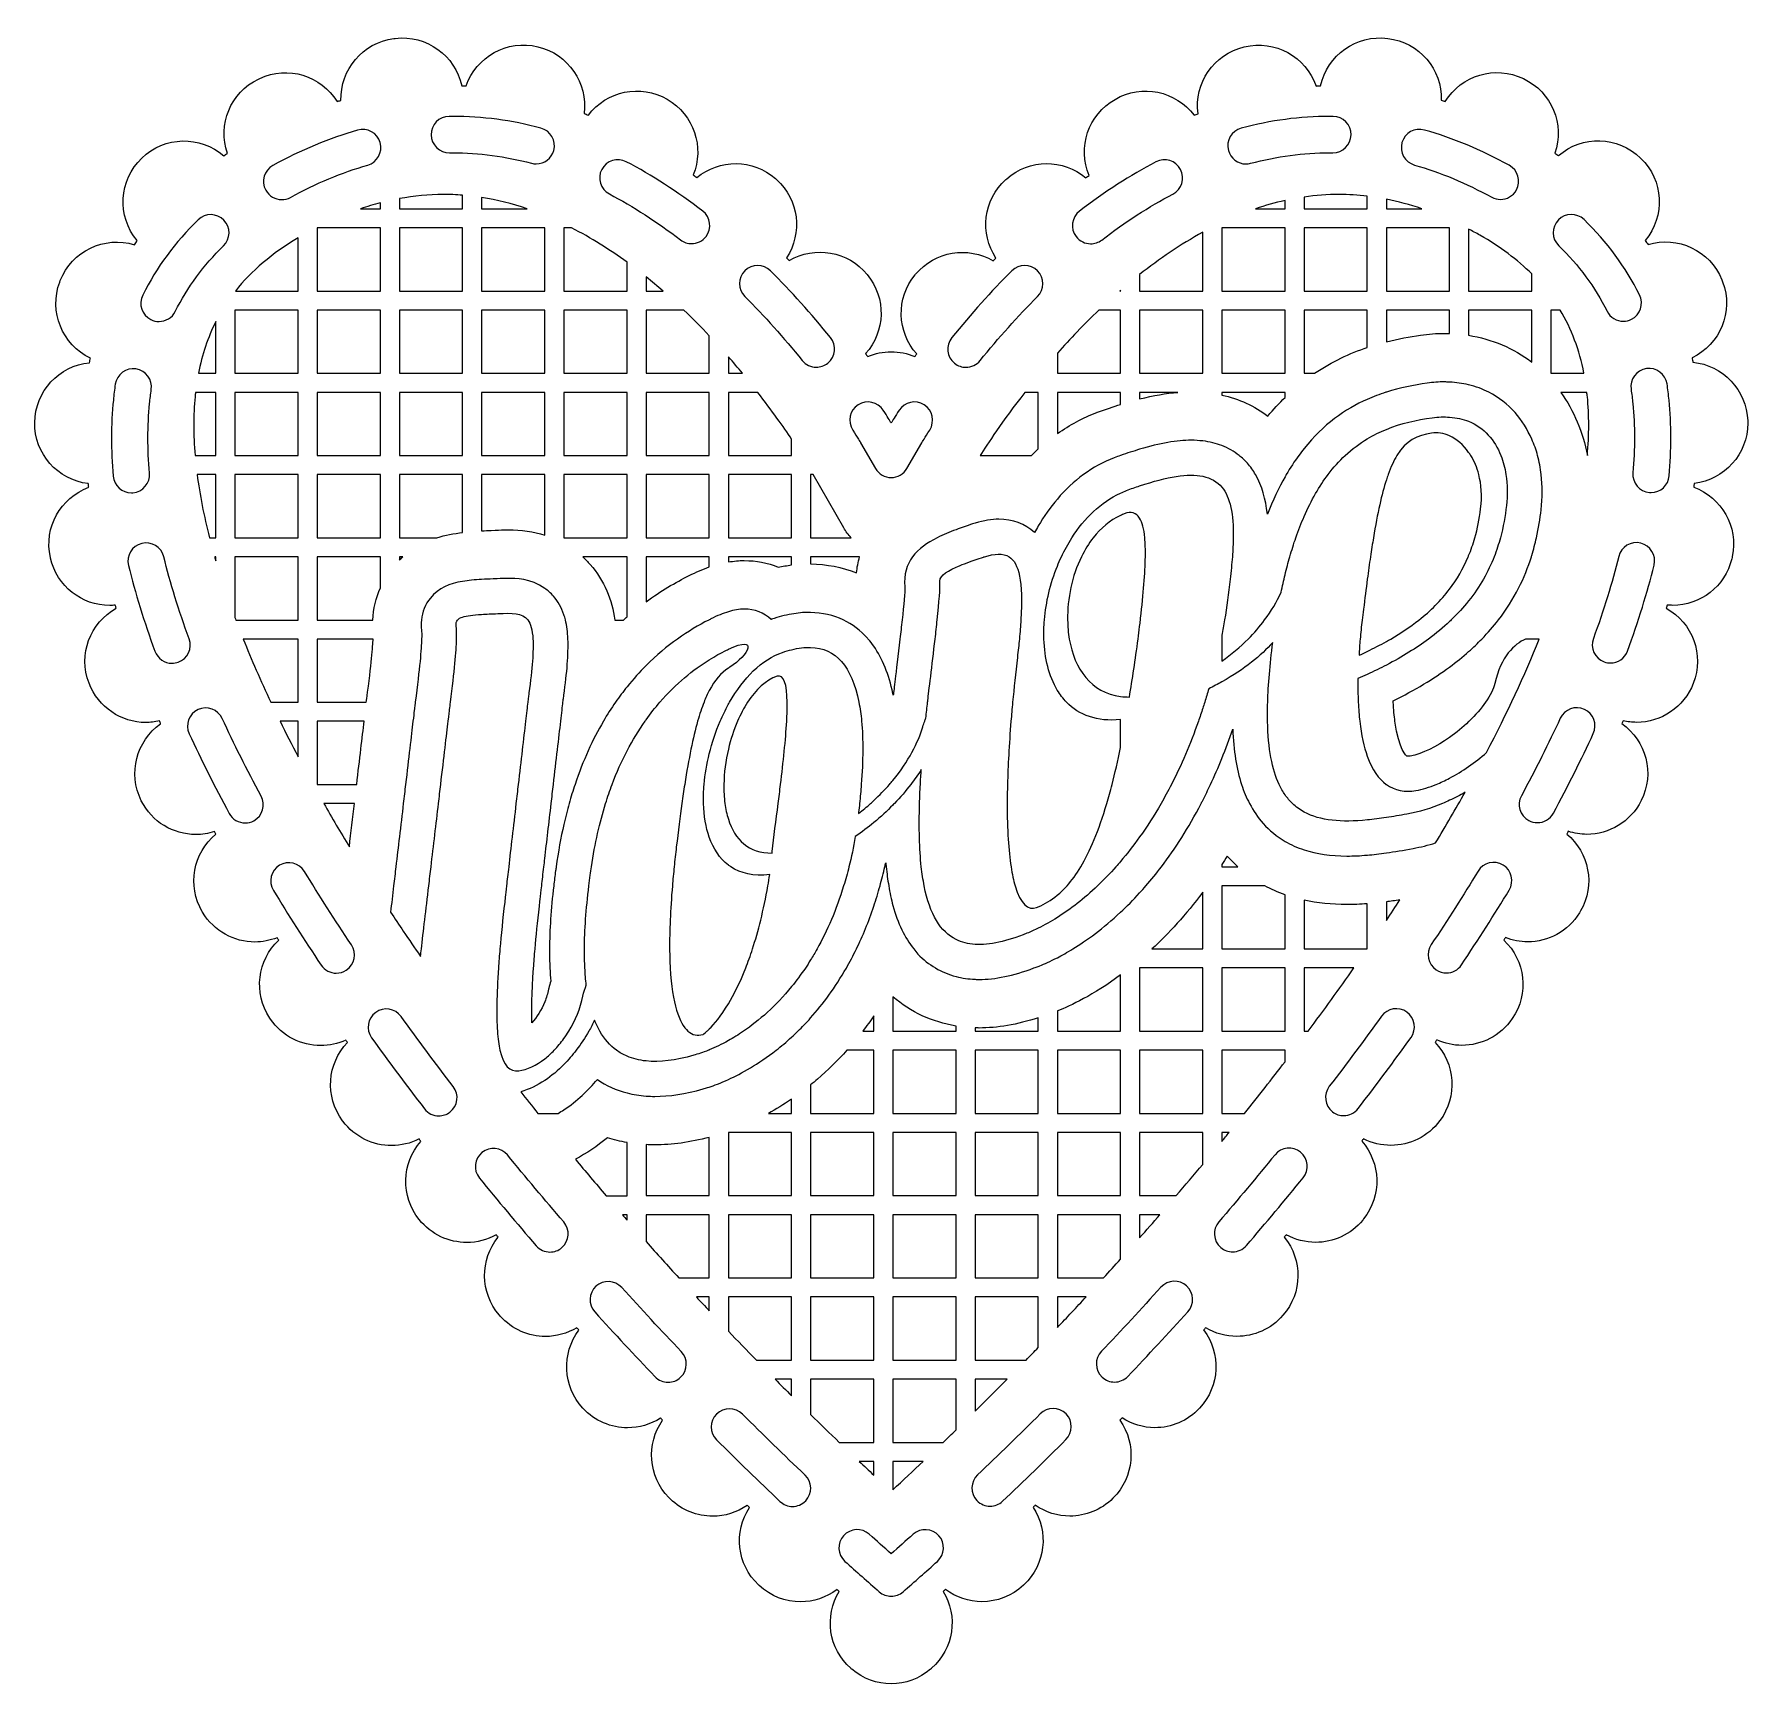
# Model space of a CAD drawing. Header units: centimetres. Extents: x -4.32 to 4.65, y 0.18 to 8.81.
import ezdxf

# ---------------------------------------------------------------- set-up
doc = ezdxf.new("R2010")
doc.units = ezdxf.units.CM
doc.header["$MEASUREMENT"] = 0
doc.layers.add('Layer 1', color=7, linetype='Continuous')

msp = doc.modelspace()

# ---------------------------------------------------------------- linework, layer by layer
at = {"layer": 'Layer 1'}
for points, knots in [([(4.3676, 6.43879), (4.36837, 6.4453), (4.36935, 6.45186), (4.37022, 6.45837), (4.37022, 6.45837), (4.52783, 6.47697), (4.65026, 6.61088), (4.65026, 6.77349), (4.65026, 6.77349), (4.65026, 6.77767), (4.65021, 6.78188), (4.65007, 6.78603), (4.65007, 6.78603), (4.64528, 6.94772), (4.51942, 7.07747), (4.36318, 7.09244), (4.36318, 7.09244), (4.36186, 7.10027), (4.36035, 7.10794), (4.35892, 7.1157), (4.35892, 7.1157), (4.50576, 7.18597), (4.5772, 7.35798), (4.51897, 7.51332), (4.51897, 7.51332), (4.51759, 7.517), (4.51619, 7.52062), (4.51471, 7.5243), (4.51471, 7.5243), (4.45243, 7.67765), (4.28381, 7.75586), (4.12847, 7.70853), (4.12847, 7.70853), (4.12381, 7.71567), (4.11881, 7.72255), (4.11402, 7.72962), (4.11402, 7.72962), (4.21954, 7.85654), (4.21073, 8.04516), (4.08984, 8.16121), (4.08984, 8.16121), (3.97072, 8.27786), (3.78332, 8.28146), (3.65973, 8.17388), (3.65973, 8.17388), (3.65359, 8.17801), (3.64769, 8.18221), (3.6415, 8.18632), (3.6415, 8.18632), (3.69368, 8.33787), (3.62462, 8.50731), (3.47619, 8.57674), (3.47619, 8.57674), (3.32802, 8.64844), (3.1516, 8.59465), (3.06741, 8.45712), (3.06741, 8.45712), (3.0604, 8.45929), (3.05349, 8.46141), (3.04645, 8.46344), (3.04645, 8.46344), (3.05111, 8.62597), (2.93159, 8.76787), (2.767, 8.78718), (2.767, 8.78718), (2.6015, 8.80911), (2.44976, 8.69968), (2.41529, 8.53966), (2.41529, 8.53966), (2.40725, 8.53921), (2.39923, 8.53884), (2.39116, 8.53831), (2.39116, 8.53831), (2.33851, 8.69164), (2.17642, 8.78231), (2.01577, 8.74344), (2.01577, 8.74344), (1.85562, 8.70576), (1.75264, 8.55305), (1.7736, 8.39337), (1.7736, 8.39337), (1.76672, 8.39059), (1.75982, 8.38792), (1.75304, 8.38506), (1.75304, 8.38506), (1.6576, 8.51211), (1.48039, 8.55056), (1.33995, 8.46854), (1.33995, 8.46854), (1.19866, 8.38848), (1.14249, 8.21647), (1.20361, 8.07026), (1.20361, 8.07026), (1.19789, 8.06608), (1.19215, 8.06187), (1.18652, 8.05761), (1.18652, 8.05761), (1.06809, 8.15715), (0.89167, 8.15802), (0.77234, 8.05242), (0.77234, 8.05242), (0.77234, 8.05242), (0.76795, 8.04853), (0.76795, 8.04853), (0.76795, 8.04853), (0.64952, 7.94196), (0.63071, 7.76699), (0.71625, 7.63806), (0.71625, 7.63806), (0.71146, 7.63306), (0.70672, 7.62801), (0.70199, 7.62301), (0.70199, 7.62301), (0.56999, 7.70167), (0.39687, 7.67511), (0.29567, 7.55316), (0.29567, 7.55316), (0.29567, 7.55316), (0.29363, 7.55073), (0.29363, 7.55073), (0.29363, 7.55073), (0.19171, 7.42794), (0.19827, 7.2513), (0.30189, 7.13607), (0.30189, 7.13607), (0.29845, 7.13125), (0.29512, 7.12657), (0.29173, 7.12184), (0.29173, 7.12184), (0.25146, 7.13904), (0.20902, 7.14774), (0.16806, 7.14666), (0.16806, 7.14666), (0.12618, 7.14753), (0.08461, 7.13915), (0.0449, 7.12219), (0.0449, 7.12219), (0.04133, 7.12719), (0.03773, 7.13232), (0.03408, 7.13746), (0.03408, 7.13746), (0.13721, 7.25266), (0.14372, 7.42879), (0.04196, 7.55137), (0.04196, 7.55137), (-0.0584, 7.67498), (-0.23233, 7.70319), (-0.36542, 7.62466), (-0.36542, 7.62466), (-0.37016, 7.62966), (-0.37487, 7.63463), (-0.3796, 7.63964), (-0.3796, 7.63964), (-0.29525, 7.76831), (-0.31449, 7.94272), (-0.43236, 8.04906), (-0.43236, 8.04906), (-0.43236, 8.04906), (-0.43733, 8.05345), (-0.43733, 8.05345), (-0.43733, 8.05345), (-0.55621, 8.15838), (-0.73112, 8.1574), (-0.84937, 8.05879), (-0.84937, 8.05879), (-0.85567, 8.06345), (-0.86204, 8.0681), (-0.86839, 8.07273), (-0.86839, 8.07273), (-0.80878, 8.2177), (-0.86442, 8.38825), (-1.00391, 8.4686), (-1.00391, 8.4686), (-1.14427, 8.55054), (-1.32128, 8.51244), (-1.41685, 8.38589), (-1.41685, 8.38589), (-1.42423, 8.38899), (-1.43172, 8.3919), (-1.43913, 8.39489), (-1.43913, 8.39489), (-1.41892, 8.55375), (-1.52208, 8.70588), (-1.6813, 8.74388), (-1.6813, 8.74388), (-1.84209, 8.78296), (-2.00375, 8.69192), (-2.05627, 8.53848), (-2.05627, 8.53848), (-2.06405, 8.53898), (-2.07193, 8.53927), (-2.07977, 8.53972), (-2.07977, 8.53972), (-2.1139, 8.69773), (-2.26315, 8.80668), (-2.42709, 8.78766), (-2.42709, 8.78766), (-2.42709, 8.78766), (-2.43484, 8.78671), (-2.43484, 8.78671), (-2.43484, 8.78671), (-2.59761, 8.76517), (-2.71607, 8.6237), (-2.71154, 8.46302), (-2.71154, 8.46302), (-2.71839, 8.46101), (-2.72527, 8.45895), (-2.73207, 8.45683), (-2.73207, 8.45683), (-2.81539, 8.59264), (-2.98911, 8.64714), (-3.13688, 8.57814), (-3.13688, 8.57814), (-3.13688, 8.57814), (-3.14352, 8.57496), (-3.14352, 8.57496), (-3.14352, 8.57496), (-3.28981, 8.50421), (-3.35767, 8.33567), (-3.30608, 8.1857), (-3.30608, 8.1857), (-3.31235, 8.18163), (-3.31836, 8.17734), (-3.32452, 8.17319), (-3.32452, 8.17319), (-3.44776, 8.28021), (-3.63461, 8.27667), (-3.75373, 8.16115), (-3.75373, 8.16115), (-3.87499, 8.04537), (-3.88435, 7.85632), (-3.77836, 7.7289), (-3.77836, 7.7289), (-3.7832, 7.72178), (-3.78818, 7.71485), (-3.79286, 7.70765), (-3.79286, 7.70765), (-3.94997, 7.75528), (-4.11967, 7.675), (-4.18037, 7.5195), (-4.18037, 7.5195), (-4.18037, 7.5195), (-4.1831, 7.51249), (-4.1831, 7.51249), (-4.1831, 7.51249), (-4.24139, 7.3571), (-4.17014, 7.18427), (-4.02311, 7.114), (-4.02311, 7.114), (-4.02457, 7.10604), (-4.02615, 7.09818), (-4.02745, 7.09019), (-4.02745, 7.09019), (-4.18636, 7.07469), (-4.31169, 6.9407), (-4.3141, 6.77735), (-4.3141, 6.77735), (-4.31651, 6.61304), (-4.19371, 6.4761), (-4.03399, 6.45736), (-4.03399, 6.45736), (-4.0332, 6.45098), (-4.03227, 6.44453), (-4.0314, 6.43812), (-4.0314, 6.43812), (-4.17893, 6.38422), (-4.26738, 6.22825), (-4.23214, 6.07088), (-4.23214, 6.07088), (-4.23214, 6.07088), (-4.23145, 6.06776), (-4.23145, 6.06776), (-4.23145, 6.06776), (-4.19838, 5.91999), (-4.06728, 5.81958), (-3.92191, 5.81958), (-3.92191, 5.81958), (-3.91223, 5.81958), (-3.90241, 5.82027), (-3.89257, 5.82122), (-3.89257, 5.82122), (-3.89093, 5.81595), (-3.88924, 5.81069), (-3.8876, 5.8054), (-3.8876, 5.8054), (-4.02468, 5.72962), (-4.08821, 5.56294), (-4.02963, 5.41302), (-4.02963, 5.41302), (-3.98185, 5.28554), (-3.86085, 5.20691), (-3.73232, 5.20691), (-3.73232, 5.20691), (-3.70893, 5.20691), (-3.68536, 5.20982), (-3.66186, 5.21522), (-3.66186, 5.21522), (-3.65964, 5.21019), (-3.65731, 5.20522), (-3.65506, 5.20022), (-3.65506, 5.20022), (-3.78198, 5.11119), (-3.82783, 4.94035), (-3.75632, 4.79789), (-3.75632, 4.79789), (-3.70113, 4.68584), (-3.58852, 4.62067), (-3.47131, 4.62067), (-3.47131, 4.62067), (-3.43879, 4.62067), (-3.40588, 4.62599), (-3.37373, 4.63644), (-3.37373, 4.63644), (-3.37122, 4.63189), (-3.36878, 4.62723), (-3.36627, 4.62271), (-3.36627, 4.62271), (-3.48475, 4.52479), (-3.51785, 4.35281), (-3.43705, 4.21647), (-3.43705, 4.21647), (-3.43705, 4.21647), (-3.43541, 4.21374), (-3.43541, 4.21374), (-3.43541, 4.21374), (-3.37606, 4.11373), (-3.27047, 4.05816), (-3.16204, 4.05816), (-3.16204, 4.05816), (-3.12291, 4.05816), (-3.08341, 4.06581), (-3.04557, 4.08083), (-3.04557, 4.08083), (-3.04282, 4.07638), (-3.03999, 4.07189), (-3.03721, 4.06749), (-3.03721, 4.06749), (-3.14815, 3.96324), (-3.1712, 3.79132), (-3.08399, 3.66043), (-3.08399, 3.66043), (-3.08399, 3.66043), (-3.0801, 3.65458), (-3.0801, 3.65458), (-3.0801, 3.65458), (-3.0185, 3.56457), (-2.9186, 3.51599), (-2.81705, 3.51599), (-2.81705, 3.51599), (-2.77263, 3.51599), (-2.72799, 3.52541), (-2.686, 3.54459), (-2.686, 3.54459), (-2.6832, 3.54057), (-2.68021, 3.53652), (-2.67735, 3.5325), (-2.67735, 3.5325), (-2.78308, 3.42257), (-2.79723, 3.24942), (-2.70312, 3.12308), (-2.70312, 3.12308), (-2.70312, 3.12308), (-2.70121, 3.12054), (-2.70121, 3.12054), (-2.70121, 3.12054), (-2.63893, 3.03688), (-2.54325, 2.99275), (-2.44642, 2.99275), (-2.44642, 2.99275), (-2.39745, 2.99275), (-2.34826, 3.00407), (-2.30283, 3.02725), (-2.30283, 3.02725), (-2.29963, 3.02312), (-2.29653, 3.01902), (-2.29333, 3.01487), (-2.29333, 3.01487), (-2.39387, 2.90073), (-2.40062, 2.72745), (-2.30159, 2.60532), (-2.30159, 2.60532), (-2.23891, 2.52661), (-2.14641, 2.4856), (-2.05299, 2.4856), (-2.05299, 2.4856), (-2.00028, 2.4856), (-1.94732, 2.49875), (-1.89924, 2.52547), (-1.89924, 2.52547), (-1.89577, 2.5214), (-1.89225, 2.51732), (-1.88882, 2.51319), (-1.88882, 2.51319), (-1.98428, 2.39593), (-1.98508, 2.22374), (-1.88273, 2.10541), (-1.88273, 2.10541), (-1.88273, 2.10541), (-1.87834, 2.10038), (-1.87834, 2.10038), (-1.87834, 2.10038), (-1.81577, 2.02968), (-1.72885, 1.99367), (-1.64138, 1.99367), (-1.64138, 1.99367), (-1.58484, 1.99367), (-1.52819, 2.00878), (-1.47766, 2.03926), (-1.47766, 2.03926), (-1.47388, 2.03505), (-1.47009, 2.03082), (-1.46628, 2.02659), (-1.46628, 2.02659), (-1.55769, 1.90575), (-1.55195, 1.73319), (-1.44538, 1.61871), (-1.44538, 1.61871), (-1.38286, 1.55045), (-1.29716, 1.51571), (-1.2112, 1.51571), (-1.2112, 1.51571), (-1.15148, 1.51571), (-1.09174, 1.53278), (-1.03938, 1.56662), (-1.03938, 1.56662), (-1.03562, 1.56276), (-1.03202, 1.55881), (-1.02829, 1.55498), (-1.02829, 1.55498), (-1.11481, 1.43219), (-1.10441, 1.26148), (-0.99551, 1.15035), (-0.99551, 1.15035), (-0.99551, 1.15035), (-0.98863, 1.14347), (-0.98863, 1.14347), (-0.98863, 1.14347), (-0.92685, 1.08293), (-0.84663, 1.05272), (-0.76649, 1.05272), (-0.76649, 1.05272), (-0.70299, 1.05272), (-0.6396, 1.0719), (-0.58533, 1.10966), (-0.58533, 1.10966), (-0.58149, 1.10593), (-0.57768, 1.10233), (-0.57382, 1.0986), (-0.57382, 1.0986), (-0.65701, 0.9721), (-0.64007, 0.80057), (-0.52598, 0.69331), (-0.52598, 0.69331), (-0.52598, 0.69331), (-0.52365, 0.69114), (-0.52365, 0.69114), (-0.52365, 0.69114), (-0.46237, 0.63351), (-0.38421, 0.60499), (-0.30627, 0.60499), (-0.30627, 0.60499), (-0.23875, 0.60499), (-0.17157, 0.62669), (-0.11535, 0.66918), (-0.11535, 0.66918), (-0.11175, 0.6659), (-0.10815, 0.66262), (-0.10453, 0.65934), (-0.10453, 0.65934), (-0.18287, 0.53057), (-0.16052, 0.36033), (-0.04365, 0.25696), (-0.04365, 0.25696), (-0.04214, 0.25558), (-0.0395, 0.25323), (-0.03793, 0.25199), (-0.03793, 0.25199), (0.02139, 0.20145), (0.09468, 0.17616), (0.16797, 0.17616), (0.16797, 0.17616), (0.24126, 0.17616), (0.31447, 0.20145), (0.37382, 0.25199), (0.37382, 0.25199), (0.37533, 0.25323), (0.37803, 0.25559), (0.37954, 0.25696), (0.37954, 0.25696), (0.49641, 0.36033), (0.51866, 0.53043), (0.44031, 0.65921), (0.44031, 0.65921), (0.4442, 0.66276), (0.44814, 0.6663), (0.45203, 0.66979), (0.45203, 0.66979), (0.50823, 0.62735), (0.57538, 0.6056), (0.64287, 0.6056), (0.64287, 0.6056), (0.72084, 0.6056), (0.79897, 0.63418), (0.86025, 0.6918), (0.86025, 0.6918), (0.86025, 0.6918), (0.86258, 0.69397), (0.86258, 0.69397), (0.86258, 0.69397), (0.97667, 0.80121), (0.99355, 0.97279), (0.91044, 1.09929), (0.91044, 1.09929), (0.91433, 1.10307), (0.9183, 1.10678), (0.92219, 1.11059), (0.92219, 1.11059), (0.97648, 1.07281), (1.03967, 1.05365), (1.10309, 1.05365), (1.10309, 1.05365), (1.18477, 1.05365), (1.26636, 1.08498), (1.32838, 1.14723), (1.32838, 1.14723), (1.44011, 1.25748), (1.45273, 1.43063), (1.36476, 1.55554), (1.36476, 1.55554), (1.36846, 1.55938), (1.37206, 1.56329), (1.37577, 1.56713), (1.37577, 1.56713), (1.42813, 1.53324), (1.48798, 1.51622), (1.54772, 1.51622), (1.54772, 1.51622), (1.63334, 1.51622), (1.71869, 1.55064), (1.78124, 1.61867), (1.78124, 1.61867), (1.88893, 1.73308), (1.89493, 1.9063), (1.80307, 2.02753), (1.80307, 2.02753), (1.80664, 2.0315), (1.81021, 2.03547), (1.81373, 2.03944), (1.81373, 2.03944), (1.86408, 2.00917), (1.92049, 1.99412), (1.97679, 1.99412), (1.97679, 1.99412), (2.06625, 1.99412), (2.15509, 2.03164), (2.21785, 2.10456), (2.21785, 2.10456), (2.32101, 2.22233), (2.32136, 2.39552), (2.22513, 2.51371), (2.22513, 2.51371), (2.22857, 2.51776), (2.23206, 2.52186), (2.23548, 2.52593), (2.23548, 2.52593), (2.2835, 2.49921), (2.33652, 2.48611), (2.38928, 2.48611), (2.38928, 2.48611), (2.48141, 2.48611), (2.57285, 2.52606), (2.63563, 2.60308), (2.63563, 2.60308), (2.63563, 2.60308), (2.64034, 2.6089), (2.64034, 2.6089), (2.64034, 2.6089), (2.7372, 2.73119), (2.72982, 2.90309), (2.63029, 3.01625), (2.63029, 3.01625), (2.63333, 3.02019), (2.63632, 3.02416), (2.63942, 3.02808), (2.63942, 3.02808), (2.68482, 3.00498), (2.73393, 2.99374), (2.7828, 2.99374), (2.7828, 2.99374), (2.88046, 2.99374), (2.9769, 3.03861), (3.03913, 3.12315), (3.03913, 3.12315), (3.13353, 3.24917), (3.11993, 3.42279), (3.01378, 3.5331), (3.01378, 3.5331), (3.01688, 3.53739), (3.02, 3.54173), (3.02309, 3.54606), (3.02309, 3.54606), (3.06513, 3.5268), (3.10982, 3.51733), (3.15424, 3.51733), (3.15424, 3.51733), (3.25634, 3.51733), (3.35662, 3.56646), (3.41798, 3.65727), (3.41798, 3.65727), (3.50789, 3.78792), (3.48632, 3.96239), (3.37369, 4.06812), (3.37369, 4.06812), (3.37655, 4.07254), (3.37935, 4.07709), (3.38213, 4.08151), (3.38213, 4.08151), (3.41997, 4.06656), (3.45934, 4.05876), (3.49847, 4.05876), (3.49847, 4.05876), (3.60555, 4.05876), (3.70993, 4.11287), (3.7698, 4.21095), (3.7698, 4.21095), (3.7698, 4.21095), (3.77552, 4.22053), (3.77552, 4.22053), (3.77552, 4.22053), (3.85397, 4.35668), (3.81994, 4.52647), (3.70273, 4.62336), (3.70273, 4.62336), (3.70532, 4.62802), (3.70776, 4.63278), (3.7104, 4.63744), (3.7104, 4.63744), (3.74241, 4.62707), (3.77512, 4.62167), (3.80758, 4.62167), (3.80758, 4.62167), (3.92447, 4.62167), (4.03697, 4.68652), (4.09254, 4.79804), (4.09254, 4.79804), (4.16477, 4.94052), (4.11916, 5.11186), (3.99168, 5.20124), (3.99168, 5.20124), (3.99393, 5.20621), (3.9962, 5.21114), (3.99845, 5.21611), (3.99845, 5.21611), (4.02184, 5.21071), (4.04536, 5.2078), (4.06864, 5.2078), (4.06864, 5.2078), (4.19657, 5.2078), (4.31706, 5.28575), (4.36548, 5.41201), (4.36548, 5.41201), (4.4243, 5.56166), (4.36141, 5.72946), (4.2238, 5.80555), (4.2238, 5.80555), (4.22555, 5.811), (4.22729, 5.81645), (4.22901, 5.8219), (4.22901, 5.8219), (4.23875, 5.82097), (4.24854, 5.82018), (4.25827, 5.82018), (4.25827, 5.82018), (4.40183, 5.82018), (4.53198, 5.91826), (4.56675, 6.06402), (4.56675, 6.06402), (4.56773, 6.06799), (4.5686, 6.07196), (4.5695, 6.07593), (4.5695, 6.07593), (4.60199, 6.23239), (4.51338, 6.38559), (4.3676, 6.43879)], [0, 0, 0, 0, 0.005814, 0.005814, 0.005814, 0.005814, 0.0116279, 0.0116279, 0.0116279, 0.0116279, 0.0174419, 0.0174419, 0.0174419, 0.0174419, 0.0232558, 0.0232558, 0.0232558, 0.0232558, 0.0290698, 0.0290698, 0.0290698, 0.0290698, 0.0348837, 0.0348837, 0.0348837, 0.0348837, 0.0406977, 0.0406977, 0.0406977, 0.0406977, 0.0465116, 0.0465116, 0.0465116, 0.0465116, 0.0523256, 0.0523256, 0.0523256, 0.0523256, 0.0581395, 0.0581395, 0.0581395, 0.0581395, 0.0639535, 0.0639535, 0.0639535, 0.0639535, 0.0697674, 0.0697674, 0.0697674, 0.0697674, 0.0755814, 0.0755814, 0.0755814, 0.0755814, 0.0813953, 0.0813953, 0.0813953, 0.0813953, 0.0872093, 0.0872093, 0.0872093, 0.0872093, 0.0930233, 0.0930233, 0.0930233, 0.0930233, 0.0988372, 0.0988372, 0.0988372, 0.0988372, 0.1046512, 0.1046512, 0.1046512, 0.1046512, 0.1104651, 0.1104651, 0.1104651, 0.1104651, 0.1162791, 0.1162791, 0.1162791, 0.1162791, 0.122093, 0.122093, 0.122093, 0.122093, 0.127907, 0.127907, 0.127907, 0.127907, 0.1337209, 0.1337209, 0.1337209, 0.1337209, 0.1395349, 0.1395349, 0.1395349, 0.1395349, 0.1453488, 0.1453488, 0.1453488, 0.1453488, 0.1511628, 0.1511628, 0.1511628, 0.1511628, 0.1569767, 0.1569767, 0.1569767, 0.1569767, 0.1627907, 0.1627907, 0.1627907, 0.1627907, 0.1686047, 0.1686047, 0.1686047, 0.1686047, 0.1744186, 0.1744186, 0.1744186, 0.1744186, 0.1802326, 0.1802326, 0.1802326, 0.1802326, 0.1860465, 0.1860465, 0.1860465, 0.1860465, 0.1918605, 0.1918605, 0.1918605, 0.1918605, 0.1976744, 0.1976744, 0.1976744, 0.1976744, 0.2034884, 0.2034884, 0.2034884, 0.2034884, 0.2093023, 0.2093023, 0.2093023, 0.2093023, 0.2151163, 0.2151163, 0.2151163, 0.2151163, 0.2209302, 0.2209302, 0.2209302, 0.2209302, 0.2267442, 0.2267442, 0.2267442, 0.2267442, 0.2325581, 0.2325581, 0.2325581, 0.2325581, 0.2383721, 0.2383721, 0.2383721, 0.2383721, 0.244186, 0.244186, 0.244186, 0.244186, 0.25, 0.25, 0.25, 0.25, 0.255814, 0.255814, 0.255814, 0.255814, 0.2616279, 0.2616279, 0.2616279, 0.2616279, 0.2674419, 0.2674419, 0.2674419, 0.2674419, 0.2732558, 0.2732558, 0.2732558, 0.2732558, 0.2790698, 0.2790698, 0.2790698, 0.2790698, 0.2848837, 0.2848837, 0.2848837, 0.2848837, 0.2906977, 0.2906977, 0.2906977, 0.2906977, 0.2965116, 0.2965116, 0.2965116, 0.2965116, 0.3023256, 0.3023256, 0.3023256, 0.3023256, 0.3081395, 0.3081395, 0.3081395, 0.3081395, 0.3139535, 0.3139535, 0.3139535, 0.3139535, 0.3197674, 0.3197674, 0.3197674, 0.3197674, 0.3255814, 0.3255814, 0.3255814, 0.3255814, 0.3313953, 0.3313953, 0.3313953, 0.3313953, 0.3372093, 0.3372093, 0.3372093, 0.3372093, 0.3430233, 0.3430233, 0.3430233, 0.3430233, 0.3488372, 0.3488372, 0.3488372, 0.3488372, 0.3546512, 0.3546512, 0.3546512, 0.3546512, 0.3604651, 0.3604651, 0.3604651, 0.3604651, 0.3662791, 0.3662791, 0.3662791, 0.3662791, 0.372093, 0.372093, 0.372093, 0.372093, 0.377907, 0.377907, 0.377907, 0.377907, 0.3837209, 0.3837209, 0.3837209, 0.3837209, 0.3895349, 0.3895349, 0.3895349, 0.3895349, 0.3953488, 0.3953488, 0.3953488, 0.3953488, 0.4011628, 0.4011628, 0.4011628, 0.4011628, 0.4069767, 0.4069767, 0.4069767, 0.4069767, 0.4127907, 0.4127907, 0.4127907, 0.4127907, 0.4186047, 0.4186047, 0.4186047, 0.4186047, 0.4244186, 0.4244186, 0.4244186, 0.4244186, 0.4302326, 0.4302326, 0.4302326, 0.4302326, 0.4360465, 0.4360465, 0.4360465, 0.4360465, 0.4418605, 0.4418605, 0.4418605, 0.4418605, 0.4476744, 0.4476744, 0.4476744, 0.4476744, 0.4534884, 0.4534884, 0.4534884, 0.4534884, 0.4593023, 0.4593023, 0.4593023, 0.4593023, 0.4651163, 0.4651163, 0.4651163, 0.4651163, 0.4709302, 0.4709302, 0.4709302, 0.4709302, 0.4767442, 0.4767442, 0.4767442, 0.4767442, 0.4825581, 0.4825581, 0.4825581, 0.4825581, 0.4883721, 0.4883721, 0.4883721, 0.4883721, 0.494186, 0.494186, 0.494186, 0.494186, 0.5, 0.5, 0.5, 0.5, 0.505814, 0.505814, 0.505814, 0.505814, 0.5116279, 0.5116279, 0.5116279, 0.5116279, 0.5174419, 0.5174419, 0.5174419, 0.5174419, 0.5232558, 0.5232558, 0.5232558, 0.5232558, 0.5290698, 0.5290698, 0.5290698, 0.5290698, 0.5348837, 0.5348837, 0.5348837, 0.5348837, 0.5406977, 0.5406977, 0.5406977, 0.5406977, 0.5465116, 0.5465116, 0.5465116, 0.5465116, 0.5523256, 0.5523256, 0.5523256, 0.5523256, 0.5581395, 0.5581395, 0.5581395, 0.5581395, 0.5639535, 0.5639535, 0.5639535, 0.5639535, 0.5697674, 0.5697674, 0.5697674, 0.5697674, 0.5755814, 0.5755814, 0.5755814, 0.5755814, 0.5813953, 0.5813953, 0.5813953, 0.5813953, 0.5872093, 0.5872093, 0.5872093, 0.5872093, 0.5930233, 0.5930233, 0.5930233, 0.5930233, 0.5988372, 0.5988372, 0.5988372, 0.5988372, 0.6046512, 0.6046512, 0.6046512, 0.6046512, 0.6104651, 0.6104651, 0.6104651, 0.6104651, 0.6162791, 0.6162791, 0.6162791, 0.6162791, 0.622093, 0.622093, 0.622093, 0.622093, 0.627907, 0.627907, 0.627907, 0.627907, 0.6337209, 0.6337209, 0.6337209, 0.6337209, 0.6395349, 0.6395349, 0.6395349, 0.6395349, 0.6453488, 0.6453488, 0.6453488, 0.6453488, 0.6511628, 0.6511628, 0.6511628, 0.6511628, 0.6569767, 0.6569767, 0.6569767, 0.6569767, 0.6627907, 0.6627907, 0.6627907, 0.6627907, 0.6686047, 0.6686047, 0.6686047, 0.6686047, 0.6744186, 0.6744186, 0.6744186, 0.6744186, 0.6802326, 0.6802326, 0.6802326, 0.6802326, 0.6860465, 0.6860465, 0.6860465, 0.6860465, 0.6918605, 0.6918605, 0.6918605, 0.6918605, 0.6976744, 0.6976744, 0.6976744, 0.6976744, 0.7034884, 0.7034884, 0.7034884, 0.7034884, 0.7093023, 0.7093023, 0.7093023, 0.7093023, 0.7151163, 0.7151163, 0.7151163, 0.7151163, 0.7209302, 0.7209302, 0.7209302, 0.7209302, 0.7267442, 0.7267442, 0.7267442, 0.7267442, 0.7325581, 0.7325581, 0.7325581, 0.7325581, 0.7383721, 0.7383721, 0.7383721, 0.7383721, 0.744186, 0.744186, 0.744186, 0.744186, 0.75, 0.75, 0.75, 0.75, 0.755814, 0.755814, 0.755814, 0.755814, 0.7616279, 0.7616279, 0.7616279, 0.7616279, 0.7674419, 0.7674419, 0.7674419, 0.7674419, 0.7732558, 0.7732558, 0.7732558, 0.7732558, 0.7790698, 0.7790698, 0.7790698, 0.7790698, 0.7848837, 0.7848837, 0.7848837, 0.7848837, 0.7906977, 0.7906977, 0.7906977, 0.7906977, 0.7965116, 0.7965116, 0.7965116, 0.7965116, 0.8023256, 0.8023256, 0.8023256, 0.8023256, 0.8081395, 0.8081395, 0.8081395, 0.8081395, 0.8139535, 0.8139535, 0.8139535, 0.8139535, 0.8197674, 0.8197674, 0.8197674, 0.8197674, 0.8255814, 0.8255814, 0.8255814, 0.8255814, 0.8313953, 0.8313953, 0.8313953, 0.8313953, 0.8372093, 0.8372093, 0.8372093, 0.8372093, 0.8430233, 0.8430233, 0.8430233, 0.8430233, 0.8488372, 0.8488372, 0.8488372, 0.8488372, 0.8546512, 0.8546512, 0.8546512, 0.8546512, 0.8604651, 0.8604651, 0.8604651, 0.8604651, 0.8662791, 0.8662791, 0.8662791, 0.8662791, 0.872093, 0.872093, 0.872093, 0.872093, 0.877907, 0.877907, 0.877907, 0.877907, 0.8837209, 0.8837209, 0.8837209, 0.8837209, 0.8895349, 0.8895349, 0.8895349, 0.8895349, 0.8953488, 0.8953488, 0.8953488, 0.8953488, 0.9011628, 0.9011628, 0.9011628, 0.9011628, 0.9069767, 0.9069767, 0.9069767, 0.9069767, 0.9127907, 0.9127907, 0.9127907, 0.9127907, 0.9186047, 0.9186047, 0.9186047, 0.9186047, 0.9244186, 0.9244186, 0.9244186, 0.9244186, 0.9302326, 0.9302326, 0.9302326, 0.9302326, 0.9360465, 0.9360465, 0.9360465, 0.9360465, 0.9418605, 0.9418605, 0.9418605, 0.9418605, 0.9476744, 0.9476744, 0.9476744, 0.9476744, 0.9534884, 0.9534884, 0.9534884, 0.9534884, 0.9593023, 0.9593023, 0.9593023, 0.9593023, 0.9651163, 0.9651163, 0.9651163, 0.9651163, 0.9709302, 0.9709302, 0.9709302, 0.9709302, 0.9767442, 0.9767442, 0.9767442, 0.9767442, 0.9825581, 0.9825581, 0.9825581, 0.9825581, 0.9883721, 0.9883721, 0.9883721, 0.9883721, 1, 1, 1, 1]), ([(-2.14573, 8.37914), (-2.14573, 8.37914), (-2.12581, 8.37927), (-2.12581, 8.37927), (-2.12581, 8.37927), (-1.97312, 8.37927), (-1.81823, 8.35869), (-1.66536, 8.3181), (-1.66536, 8.3181), (-1.61448, 8.30458), (-1.58424, 8.25246), (-1.59771, 8.2016), (-1.59771, 8.2016), (-1.60903, 8.15895), (-1.64756, 8.13077), (-1.68973, 8.13077), (-1.68973, 8.13077), (-1.69783, 8.13077), (-1.706, 8.1318), (-1.71423, 8.134), (-1.71423, 8.134), (-1.8512, 8.17033), (-1.98969, 8.18874), (-2.12587, 8.18874), (-2.12587, 8.18874), (-2.12587, 8.18874), (-2.14344, 8.18861), (-2.14344, 8.18861), (-2.14344, 8.18861), (-2.19551, 8.18869), (-2.23922, 8.2301), (-2.23988, 8.2827), (-2.23988, 8.2827), (-2.24045, 8.33533), (-2.19833, 8.37851), (-2.14573, 8.37914)], [0, 0, 0, 0, 0.1, 0.1, 0.1, 0.1, 0.2, 0.2, 0.2, 0.2, 0.3, 0.3, 0.3, 0.3, 0.4, 0.4, 0.4, 0.4, 0.5, 0.5, 0.5, 0.5, 0.6, 0.6, 0.6, 0.6, 0.7, 0.7, 0.7, 0.7, 0.8, 0.8, 0.8, 0.8, 1, 1, 1, 1]), ([(1.99989, 8.31781), (2.1533, 8.35858), (2.30863, 8.37927), (2.46172, 8.37927), (2.46172, 8.37927), (2.46172, 8.37927), (2.48008, 8.37916), (2.48008, 8.37916), (2.48008, 8.37916), (2.53268, 8.37858), (2.57485, 8.33548), (2.57432, 8.28288), (2.57432, 8.28288), (2.57376, 8.2306), (2.53122, 8.18864), (2.47904, 8.18864), (2.47904, 8.18864), (2.47864, 8.18864), (2.47838, 8.18864), (2.47798, 8.18864), (2.47798, 8.18864), (2.47798, 8.18864), (2.46168, 8.18875), (2.46168, 8.18875), (2.46168, 8.18875), (2.32513, 8.18875), (2.18622, 8.1702), (2.04882, 8.13369), (2.04882, 8.13369), (2.04056, 8.13152), (2.03234, 8.13046), (2.02427, 8.13046), (2.02427, 8.13046), (1.9821, 8.13046), (1.94357, 8.15861), (1.93222, 8.20126), (1.93222, 8.20126), (1.91875, 8.25206), (1.94904, 8.30427), (1.99989, 8.31781)], [0, 0, 0, 0, 0.0909091, 0.0909091, 0.0909091, 0.0909091, 0.1818182, 0.1818182, 0.1818182, 0.1818182, 0.2727273, 0.2727273, 0.2727273, 0.2727273, 0.3636364, 0.3636364, 0.3636364, 0.3636364, 0.4545455, 0.4545455, 0.4545455, 0.4545455, 0.5454545, 0.5454545, 0.5454545, 0.5454545, 0.6363636, 0.6363636, 0.6363636, 0.6363636, 0.7272727, 0.7272727, 0.7272727, 0.7272727, 0.8181818, 0.8181818, 0.8181818, 0.8181818, 1, 1, 1, 1]), ([(-3.06749, 8.12255), (-2.92168, 8.20267), (-2.77259, 8.26487), (-2.62439, 8.30749), (-2.62439, 8.30749), (-2.57388, 8.32207), (-2.5211, 8.29281), (-2.50654, 8.24227), (-2.50654, 8.24227), (-2.49196, 8.19171), (-2.5212, 8.13895), (-2.57176, 8.1244), (-2.57176, 8.1244), (-2.70643, 8.08566), (-2.84238, 8.02889), (-2.97581, 7.9556), (-2.97581, 7.9556), (-2.99036, 7.94758), (-3.0061, 7.94383), (-3.02156, 7.94383), (-3.02156, 7.94383), (-3.05519, 7.94383), (-3.08779, 7.96166), (-3.10512, 7.99325), (-3.10512, 7.99325), (-3.13048, 8.03931), (-3.1136, 8.09726), (-3.06749, 8.12255)], [0, 0, 0, 0, 0.125, 0.125, 0.125, 0.125, 0.25, 0.25, 0.25, 0.25, 0.375, 0.375, 0.375, 0.375, 0.5, 0.5, 0.5, 0.5, 0.625, 0.625, 0.625, 0.625, 0.75, 0.75, 0.75, 0.75, 1, 1, 1, 1]), ([(2.841, 8.24262), (2.8555, 8.29316), (2.90815, 8.32242), (2.95882, 8.30797), (2.95882, 8.30797), (3.10709, 8.26548), (3.25613, 8.20335), (3.40208, 8.12334), (3.40208, 8.12334), (3.4482, 8.09807), (3.46508, 8.04018), (3.43978, 7.99404), (3.43978, 7.99404), (3.42248, 7.96245), (3.38985, 7.94456), (3.3562, 7.94456), (3.3562, 7.94456), (3.3407, 7.94456), (3.32501, 7.94834), (3.31048, 7.95633), (3.31048, 7.95633), (3.17697, 8.02951), (3.04095, 8.08616), (2.9063, 8.12482), (2.9063, 8.12482), (2.85574, 8.13932), (2.82648, 8.19206), (2.841, 8.24262)], [0, 0, 0, 0, 0.125, 0.125, 0.125, 0.125, 0.25, 0.25, 0.25, 0.25, 0.375, 0.375, 0.375, 0.375, 0.5, 0.5, 0.5, 0.5, 0.625, 0.625, 0.625, 0.625, 0.75, 0.75, 0.75, 0.75, 1, 1, 1, 1]), ([(-1.34709, 8.10175), (-1.32262, 8.14834), (-1.26499, 8.1662), (-1.21848, 8.14181), (-1.21848, 8.14181), (-1.08455, 8.07148), (-0.95001, 7.98475), (-0.81862, 7.884), (-0.81862, 7.884), (-0.7769, 7.85201), (-0.76898, 7.79222), (-0.80097, 7.75046), (-0.80097, 7.75046), (-0.81973, 7.72599), (-0.84801, 7.71315), (-0.87661, 7.71315), (-0.87661, 7.71315), (-0.89685, 7.71315), (-0.91722, 7.71955), (-0.9345, 7.73281), (-0.9345, 7.73281), (-1.05729, 7.827), (-1.18263, 7.90783), (-1.30698, 7.97313), (-1.30698, 7.97313), (-1.35362, 7.99759), (-1.37153, 8.05513), (-1.34709, 8.10175)], [0, 0, 0, 0, 0.125, 0.125, 0.125, 0.125, 0.25, 0.25, 0.25, 0.25, 0.375, 0.375, 0.375, 0.375, 0.5, 0.5, 0.5, 0.5, 0.625, 0.625, 0.625, 0.625, 0.75, 0.75, 0.75, 0.75, 1, 1, 1, 1]), ([(1.15352, 7.88342), (1.28491, 7.9842), (1.41937, 8.07096), (1.55323, 8.14131), (1.55323, 8.14131), (1.59982, 8.16578), (1.6574, 8.14785), (1.68182, 8.10128), (1.68182, 8.10128), (1.70635, 8.05469), (1.68838, 7.99714), (1.64181, 7.97267), (1.64181, 7.97267), (1.51751, 7.90737), (1.3922, 7.82649), (1.26944, 7.73224), (1.26944, 7.73224), (1.25216, 7.71901), (1.23174, 7.71258), (1.21155, 7.71258), (1.21155, 7.71258), (1.18297, 7.71258), (1.15469, 7.72541), (1.13591, 7.74986), (1.13591, 7.74986), (1.10391, 7.79158), (1.11177, 7.85138), (1.15352, 7.88342)], [0, 0, 0, 0, 0.125, 0.125, 0.125, 0.125, 0.25, 0.25, 0.25, 0.25, 0.375, 0.375, 0.375, 0.375, 0.5, 0.5, 0.5, 0.5, 0.625, 0.625, 0.625, 0.625, 0.75, 0.75, 0.75, 0.75, 1, 1, 1, 1]), ([(-2.60896, 7.89562), (-2.57438, 7.90742), (-2.53996, 7.91766), (-2.50551, 7.92668), (-2.50551, 7.92668), (-2.50551, 7.92668), (-2.50551, 7.89562), (-2.50551, 7.89562), (-2.50551, 7.89562), (-2.50551, 7.89562), (-2.60896, 7.89562), (-2.60896, 7.89562)], [0, 0, 0, 0, 0.25, 0.25, 0.25, 0.25, 0.5, 0.5, 0.5, 0.5, 1, 1, 1, 1]), ([(-2.40582, 7.94882), (-2.32893, 7.963), (-2.25247, 7.97094), (-2.17669, 7.97094), (-2.17669, 7.97094), (-2.14256, 7.97094), (-2.10872, 7.96951), (-2.07506, 7.96681), (-2.07506, 7.96681), (-2.07506, 7.96681), (-2.07506, 7.89561), (-2.07506, 7.89561), (-2.07506, 7.89561), (-2.07506, 7.89561), (-2.40582, 7.89562), (-2.40582, 7.89562), (-2.40582, 7.89562), (-2.40582, 7.89562), (-2.40582, 7.94882), (-2.40582, 7.94882)], [0, 0, 0, 0, 0.1666667, 0.1666667, 0.1666667, 0.1666667, 0.3333333, 0.3333333, 0.3333333, 0.3333333, 0.5, 0.5, 0.5, 0.5, 0.6666667, 0.6666667, 0.6666667, 0.6666667, 1, 1, 1, 1]), ([(-1.97539, 7.89562), (-1.97539, 7.89562), (-1.97539, 7.95489), (-1.97539, 7.95489), (-1.97539, 7.95489), (-1.89427, 7.94208), (-1.81495, 7.92187), (-1.73766, 7.89562), (-1.73766, 7.89562), (-1.73766, 7.89562), (-1.97539, 7.89562), (-1.97539, 7.89562)], [0, 0, 0, 0, 0.25, 0.25, 0.25, 0.25, 0.5, 0.5, 0.5, 0.5, 1, 1, 1, 1]), ([(2.22905, 7.93896), (2.22905, 7.93896), (2.22905, 7.89559), (2.22905, 7.89559), (2.22905, 7.89559), (2.22905, 7.89559), (2.0749, 7.89559), (2.0749, 7.89559), (2.0749, 7.89559), (2.12544, 7.91281), (2.17682, 7.92734), (2.22905, 7.93896)], [0, 0, 0, 0, 0.25, 0.25, 0.25, 0.25, 0.5, 0.5, 0.5, 0.5, 1, 1, 1, 1]), ([(2.32877, 7.89562), (2.32877, 7.89562), (2.32877, 7.95729), (2.32877, 7.95729), (2.32877, 7.95729), (2.38915, 7.9661), (2.45053, 7.97097), (2.51268, 7.97097), (2.51268, 7.97097), (2.56131, 7.97097), (2.61034, 7.96724), (2.65947, 7.96139), (2.65947, 7.96139), (2.65947, 7.96139), (2.65947, 7.89564), (2.65947, 7.89564), (2.65947, 7.89564), (2.65947, 7.89564), (2.32877, 7.89562), (2.32877, 7.89562), (2.32877, 7.89562), (2.32877, 7.89562), (2.32877, 7.89562), (2.32877, 7.89562)], [0, 0, 0, 0, 0.1428571, 0.1428571, 0.1428571, 0.1428571, 0.2857143, 0.2857143, 0.2857143, 0.2857143, 0.4285714, 0.4285714, 0.4285714, 0.4285714, 0.5714286, 0.5714286, 0.5714286, 0.5714286, 0.7142857, 0.7142857, 0.7142857, 0.7142857, 1, 1, 1, 1]), ([(2.75919, 7.94568), (2.82089, 7.93348), (2.88286, 7.91681), (2.94495, 7.89559), (2.94495, 7.89559), (2.94495, 7.89559), (2.75919, 7.89559), (2.75919, 7.89559), (2.75919, 7.89559), (2.75919, 7.89559), (2.75919, 7.94568), (2.75919, 7.94568)], [0, 0, 0, 0, 0.25, 0.25, 0.25, 0.25, 0.5, 0.5, 0.5, 0.5, 1, 1, 1, 1]), ([(-3.74897, 7.44358), (-3.6765, 7.58886), (-3.5789, 7.72166), (-3.45901, 7.8381), (-3.45901, 7.8381), (-3.42123, 7.87474), (-3.36093, 7.87382), (-3.32431, 7.83612), (-3.32431, 7.83612), (-3.28764, 7.79839), (-3.28851, 7.73809), (-3.32624, 7.70142), (-3.32624, 7.70142), (-3.43072, 7.59998), (-3.51555, 7.48462), (-3.57844, 7.35857), (-3.57844, 7.35857), (-3.59511, 7.32513), (-3.62876, 7.30579), (-3.66377, 7.30579), (-3.66377, 7.30579), (-3.67803, 7.30579), (-3.69253, 7.30902), (-3.70621, 7.31584), (-3.70621, 7.31584), (-3.75331, 7.33925), (-3.77244, 7.39651), (-3.74897, 7.44358)], [0, 0, 0, 0, 0.125, 0.125, 0.125, 0.125, 0.25, 0.25, 0.25, 0.25, 0.375, 0.375, 0.375, 0.375, 0.5, 0.5, 0.5, 0.5, 0.625, 0.625, 0.625, 0.625, 0.75, 0.75, 0.75, 0.75, 1, 1, 1, 1]), ([(3.65915, 7.83712), (3.69569, 7.87488), (3.75601, 7.87583), (3.7938, 7.83921), (3.7938, 7.83921), (3.91384, 7.7229), (4.01153, 7.59026), (4.08413, 7.44509), (4.08413, 7.44509), (4.10773, 7.39802), (4.08871, 7.34082), (4.04164, 7.31727), (4.04164, 7.31727), (4.02791, 7.31044), (4.01344, 7.30719), (3.99912, 7.30719), (3.99912, 7.30719), (3.96422, 7.30719), (3.93051, 7.32648), (3.91384, 7.35987), (3.91384, 7.35987), (3.85082, 7.48584), (3.76586, 7.60109), (3.66132, 7.70243), (3.66132, 7.70243), (3.62351, 7.73906), (3.62253, 7.79933), (3.65915, 7.83712)], [0, 0, 0, 0, 0.125, 0.125, 0.125, 0.125, 0.25, 0.25, 0.25, 0.25, 0.375, 0.375, 0.375, 0.375, 0.5, 0.5, 0.5, 0.5, 0.625, 0.625, 0.625, 0.625, 0.75, 0.75, 0.75, 0.75, 1, 1, 1, 1]), ([(-2.93586, 7.74353), (-2.93586, 7.74353), (-2.93586, 7.46519), (-2.93586, 7.46519), (-2.93586, 7.46519), (-2.93586, 7.46519), (-3.26394, 7.46519), (-3.26394, 7.46519), (-3.26394, 7.46519), (-3.18028, 7.57103), (-3.07135, 7.66297), (-2.93586, 7.74353)], [0, 0, 0, 0, 0.25, 0.25, 0.25, 0.25, 0.5, 0.5, 0.5, 0.5, 1, 1, 1, 1]), ([(-2.83624, 7.46519), (-2.83624, 7.46519), (-2.83624, 7.79589), (-2.83624, 7.79589), (-2.83624, 7.79589), (-2.83624, 7.79589), (-2.50548, 7.7959), (-2.50548, 7.7959), (-2.50548, 7.7959), (-2.50548, 7.7959), (-2.50548, 7.4652), (-2.50548, 7.4652), (-2.50548, 7.4652), (-2.50548, 7.4652), (-2.83624, 7.46519), (-2.83624, 7.46519)], [0, 0, 0, 0, 0.2, 0.2, 0.2, 0.2, 0.4, 0.4, 0.4, 0.4, 0.6, 0.6, 0.6, 0.6, 1, 1, 1, 1]), ([(-2.40582, 7.7959), (-2.40582, 7.7959), (-2.07506, 7.7959), (-2.07506, 7.7959), (-2.07506, 7.7959), (-2.07506, 7.7959), (-2.07506, 7.4652), (-2.07506, 7.4652), (-2.07506, 7.4652), (-2.07506, 7.4652), (-2.40582, 7.46519), (-2.40582, 7.46519), (-2.40582, 7.46519), (-2.40582, 7.46519), (-2.40582, 7.7959), (-2.40582, 7.7959)], [0, 0, 0, 0, 0.2, 0.2, 0.2, 0.2, 0.4, 0.4, 0.4, 0.4, 0.6, 0.6, 0.6, 0.6, 1, 1, 1, 1]), ([(-1.97539, 7.46519), (-1.97539, 7.46519), (-1.97539, 7.79589), (-1.97539, 7.79589), (-1.97539, 7.79589), (-1.97539, 7.79589), (-1.64466, 7.7959), (-1.64466, 7.7959), (-1.64466, 7.7959), (-1.64466, 7.7959), (-1.64466, 7.4652), (-1.64466, 7.4652), (-1.64466, 7.4652), (-1.64466, 7.4652), (-1.97539, 7.46519), (-1.97539, 7.46519)], [0, 0, 0, 0, 0.2, 0.2, 0.2, 0.2, 0.4, 0.4, 0.4, 0.4, 0.6, 0.6, 0.6, 0.6, 1, 1, 1, 1]), ([(-1.54502, 7.7959), (-1.54502, 7.7959), (-1.50443, 7.7959), (-1.50443, 7.7959), (-1.50443, 7.7959), (-1.40294, 7.7437), (-1.30599, 7.68245), (-1.21423, 7.61553), (-1.21423, 7.61553), (-1.21423, 7.61553), (-1.21423, 7.46519), (-1.21423, 7.46519), (-1.21423, 7.46519), (-1.21423, 7.46519), (-1.54502, 7.46519), (-1.54502, 7.46519), (-1.54502, 7.46519), (-1.54502, 7.46519), (-1.54502, 7.7959), (-1.54502, 7.7959)], [0, 0, 0, 0, 0.1666667, 0.1666667, 0.1666667, 0.1666667, 0.3333333, 0.3333333, 0.3333333, 0.3333333, 0.5, 0.5, 0.5, 0.5, 0.6666667, 0.6666667, 0.6666667, 0.6666667, 1, 1, 1, 1]), ([(1.79857, 7.77293), (1.79857, 7.77293), (1.79857, 7.46519), (1.79857, 7.46519), (1.79857, 7.46519), (1.79857, 7.46519), (1.46787, 7.46519), (1.46787, 7.46519), (1.46787, 7.46519), (1.46787, 7.46519), (1.46787, 7.5516), (1.46787, 7.5516), (1.46787, 7.5516), (1.57116, 7.63341), (1.68173, 7.70901), (1.79857, 7.77293)], [0, 0, 0, 0, 0.2, 0.2, 0.2, 0.2, 0.4, 0.4, 0.4, 0.4, 0.6, 0.6, 0.6, 0.6, 1, 1, 1, 1]), ([(1.89832, 7.7959), (1.89832, 7.7959), (2.22905, 7.7959), (2.22905, 7.7959), (2.22905, 7.7959), (2.22905, 7.7959), (2.22905, 7.4652), (2.22905, 7.4652), (2.22905, 7.4652), (2.22905, 7.4652), (1.89832, 7.46519), (1.89832, 7.46519), (1.89832, 7.46519), (1.89832, 7.46519), (1.89832, 7.7959), (1.89832, 7.7959)], [0, 0, 0, 0, 0.2, 0.2, 0.2, 0.2, 0.4, 0.4, 0.4, 0.4, 0.6, 0.6, 0.6, 0.6, 1, 1, 1, 1]), ([(2.32877, 7.46519), (2.32877, 7.46519), (2.32877, 7.79589), (2.32877, 7.79589), (2.32877, 7.79589), (2.32877, 7.79589), (2.65947, 7.7959), (2.65947, 7.7959), (2.65947, 7.7959), (2.65947, 7.7959), (2.65947, 7.4652), (2.65947, 7.4652), (2.65947, 7.4652), (2.65947, 7.4652), (2.32877, 7.46519), (2.32877, 7.46519)], [0, 0, 0, 0, 0.2, 0.2, 0.2, 0.2, 0.4, 0.4, 0.4, 0.4, 0.6, 0.6, 0.6, 0.6, 1, 1, 1, 1]), ([(2.75919, 7.7959), (2.75919, 7.7959), (3.0899, 7.7959), (3.0899, 7.7959), (3.0899, 7.7959), (3.0899, 7.7959), (3.0899, 7.4652), (3.0899, 7.4652), (3.0899, 7.4652), (3.0899, 7.4652), (2.75919, 7.46519), (2.75919, 7.46519), (2.75919, 7.46519), (2.75919, 7.46519), (2.75919, 7.7959), (2.75919, 7.7959)], [0, 0, 0, 0, 0.2, 0.2, 0.2, 0.2, 0.4, 0.4, 0.4, 0.4, 0.6, 0.6, 0.6, 0.6, 1, 1, 1, 1]), ([(3.52032, 7.55457), (3.52032, 7.55457), (3.52032, 7.46519), (3.52032, 7.46519), (3.52032, 7.46519), (3.52032, 7.46519), (3.18959, 7.46519), (3.18959, 7.46519), (3.18959, 7.46519), (3.18959, 7.46519), (3.18959, 7.78928), (3.18959, 7.78928), (3.18959, 7.78928), (3.20943, 7.7788), (3.22922, 7.7687), (3.24907, 7.75734), (3.24907, 7.75734), (3.35498, 7.69673), (3.44505, 7.62947), (3.52032, 7.55457)], [0, 0, 0, 0, 0.1666667, 0.1666667, 0.1666667, 0.1666667, 0.3333333, 0.3333333, 0.3333333, 0.3333333, 0.5, 0.5, 0.5, 0.5, 0.6666667, 0.6666667, 0.6666667, 0.6666667, 1, 1, 1, 1]), ([(-1.11457, 7.46519), (-1.11457, 7.46519), (-1.11457, 7.53914), (-1.11457, 7.53914), (-1.11457, 7.53914), (-1.08446, 7.51496), (-1.05501, 7.49024), (-1.0262, 7.46519), (-1.0262, 7.46519), (-1.0262, 7.46519), (-1.11457, 7.46519), (-1.11457, 7.46519)], [0, 0, 0, 0, 0.25, 0.25, 0.25, 0.25, 0.5, 0.5, 0.5, 0.5, 1, 1, 1, 1]), ([(-0.59882, 7.57169), (-0.56167, 7.60892), (-0.50132, 7.60894), (-0.46412, 7.5718), (-0.46412, 7.5718), (-0.35622, 7.46404), (-0.25052, 7.34632), (-0.14995, 7.22181), (-0.14995, 7.22181), (-0.1169, 7.18088), (-0.12328, 7.12092), (-0.16421, 7.08788), (-0.16421, 7.08788), (-0.18183, 7.07362), (-0.20297, 7.06671), (-0.22401, 7.06671), (-0.22401, 7.06671), (-0.25182, 7.06671), (-0.27936, 7.0788), (-0.29817, 7.10211), (-0.29817, 7.10211), (-0.3945, 7.22136), (-0.49563, 7.33404), (-0.59871, 7.43699), (-0.59871, 7.43699), (-0.63594, 7.47414), (-0.63597, 7.53449), (-0.59882, 7.57169)], [0, 0, 0, 0, 0.125, 0.125, 0.125, 0.125, 0.25, 0.25, 0.25, 0.25, 0.375, 0.375, 0.375, 0.375, 0.5, 0.5, 0.5, 0.5, 0.625, 0.625, 0.625, 0.625, 0.75, 0.75, 0.75, 0.75, 1, 1, 1, 1]), ([(0.48518, 7.22119), (0.5857, 7.34568), (0.69137, 7.46339), (0.79919, 7.57115), (0.79919, 7.57115), (0.83636, 7.60835), (0.89672, 7.6083), (0.93389, 7.5711), (0.93389, 7.5711), (0.97106, 7.5339), (0.97104, 7.47357), (0.93384, 7.4364), (0.93384, 7.4364), (0.83076, 7.33342), (0.72969, 7.22076), (0.63341, 7.10152), (0.63341, 7.10152), (0.61455, 7.07818), (0.587, 7.06609), (0.55922, 7.06609), (0.55922, 7.06609), (0.53821, 7.06609), (0.51705, 7.073), (0.49945, 7.08726), (0.49945, 7.08726), (0.45851, 7.12031), (0.45211, 7.18029), (0.48518, 7.22119)], [0, 0, 0, 0, 0.125, 0.125, 0.125, 0.125, 0.25, 0.25, 0.25, 0.25, 0.375, 0.375, 0.375, 0.375, 0.5, 0.5, 0.5, 0.5, 0.625, 0.625, 0.625, 0.625, 0.75, 0.75, 0.75, 0.75, 1, 1, 1, 1]), ([(1.36817, 7.469), (1.36817, 7.469), (1.36817, 7.46519), (1.36817, 7.46519), (1.36817, 7.46519), (1.36817, 7.46519), (1.36383, 7.46519), (1.36383, 7.46519), (1.36383, 7.46519), (1.36526, 7.46646), (1.36672, 7.46776), (1.36817, 7.469)], [0, 0, 0, 0, 0.25, 0.25, 0.25, 0.25, 0.5, 0.5, 0.5, 0.5, 1, 1, 1, 1]), ([(-3.26664, 7.36547), (-3.26664, 7.36547), (-2.93586, 7.36547), (-2.93586, 7.36547), (-2.93586, 7.36547), (-2.93586, 7.36547), (-2.93586, 7.03477), (-2.93586, 7.03477), (-2.93586, 7.03477), (-2.93586, 7.03477), (-3.26664, 7.03477), (-3.26664, 7.03477), (-3.26664, 7.03477), (-3.26664, 7.03477), (-3.26664, 7.36547), (-3.26664, 7.36547)], [0, 0, 0, 0, 0.2, 0.2, 0.2, 0.2, 0.4, 0.4, 0.4, 0.4, 0.6, 0.6, 0.6, 0.6, 1, 1, 1, 1]), ([(-2.83624, 7.03477), (-2.83624, 7.03477), (-2.83624, 7.36547), (-2.83624, 7.36547), (-2.83624, 7.36547), (-2.83624, 7.36547), (-2.50548, 7.36547), (-2.50548, 7.36547), (-2.50548, 7.36547), (-2.50548, 7.36547), (-2.50548, 7.03477), (-2.50548, 7.03477), (-2.50548, 7.03477), (-2.50548, 7.03477), (-2.83624, 7.03477), (-2.83624, 7.03477)], [0, 0, 0, 0, 0.2, 0.2, 0.2, 0.2, 0.4, 0.4, 0.4, 0.4, 0.6, 0.6, 0.6, 0.6, 1, 1, 1, 1]), ([(-2.40582, 7.36547), (-2.40582, 7.36547), (-2.07506, 7.36547), (-2.07506, 7.36547), (-2.07506, 7.36547), (-2.07506, 7.36547), (-2.07506, 7.03477), (-2.07506, 7.03477), (-2.07506, 7.03477), (-2.07506, 7.03477), (-2.40582, 7.03477), (-2.40582, 7.03477), (-2.40582, 7.03477), (-2.40582, 7.03477), (-2.40582, 7.36547), (-2.40582, 7.36547)], [0, 0, 0, 0, 0.2, 0.2, 0.2, 0.2, 0.4, 0.4, 0.4, 0.4, 0.6, 0.6, 0.6, 0.6, 1, 1, 1, 1]), ([(-1.97539, 7.03477), (-1.97539, 7.03477), (-1.97539, 7.36547), (-1.97539, 7.36547), (-1.97539, 7.36547), (-1.97539, 7.36547), (-1.64466, 7.36547), (-1.64466, 7.36547), (-1.64466, 7.36547), (-1.64466, 7.36547), (-1.64466, 7.03477), (-1.64466, 7.03477), (-1.64466, 7.03477), (-1.64466, 7.03477), (-1.97539, 7.03477), (-1.97539, 7.03477)], [0, 0, 0, 0, 0.2, 0.2, 0.2, 0.2, 0.4, 0.4, 0.4, 0.4, 0.6, 0.6, 0.6, 0.6, 1, 1, 1, 1]), ([(-1.54502, 7.36547), (-1.54502, 7.36547), (-1.21424, 7.36547), (-1.21424, 7.36547), (-1.21424, 7.36547), (-1.21424, 7.36547), (-1.21424, 7.03477), (-1.21424, 7.03477), (-1.21424, 7.03477), (-1.21424, 7.03477), (-1.54502, 7.03477), (-1.54502, 7.03477), (-1.54502, 7.03477), (-1.54502, 7.03477), (-1.54502, 7.36547), (-1.54502, 7.36547)], [0, 0, 0, 0, 0.2, 0.2, 0.2, 0.2, 0.4, 0.4, 0.4, 0.4, 0.6, 0.6, 0.6, 0.6, 1, 1, 1, 1]), ([(-1.11457, 7.03477), (-1.11457, 7.03477), (-1.11457, 7.36547), (-1.11457, 7.36547), (-1.11457, 7.36547), (-1.11457, 7.36547), (-0.91698, 7.36547), (-0.91698, 7.36547), (-0.91698, 7.36547), (-0.87041, 7.32102), (-0.82602, 7.27607), (-0.78384, 7.23133), (-0.78384, 7.23133), (-0.78384, 7.23133), (-0.78384, 7.03477), (-0.78384, 7.03477), (-0.78384, 7.03477), (-0.78384, 7.03477), (-1.11457, 7.03477), (-1.11457, 7.03477), (-1.11457, 7.03477), (-1.11457, 7.03477), (-1.11457, 7.03477), (-1.11457, 7.03477)], [0, 0, 0, 0, 0.1428571, 0.1428571, 0.1428571, 0.1428571, 0.2857143, 0.2857143, 0.2857143, 0.2857143, 0.4285714, 0.4285714, 0.4285714, 0.4285714, 0.5714286, 0.5714286, 0.5714286, 0.5714286, 0.7142857, 0.7142857, 0.7142857, 0.7142857, 1, 1, 1, 1]), ([(1.03747, 7.13978), (1.10335, 7.21413), (1.17593, 7.29051), (1.25451, 7.36544), (1.25451, 7.36544), (1.25451, 7.36544), (1.36817, 7.36544), (1.36817, 7.36544), (1.36817, 7.36544), (1.36817, 7.36544), (1.36817, 7.03474), (1.36817, 7.03474), (1.36817, 7.03474), (1.36817, 7.03474), (1.03747, 7.03474), (1.03747, 7.03474), (1.03747, 7.03474), (1.03747, 7.03474), (1.03747, 7.13978), (1.03747, 7.13978)], [0, 0, 0, 0, 0.1666667, 0.1666667, 0.1666667, 0.1666667, 0.3333333, 0.3333333, 0.3333333, 0.3333333, 0.5, 0.5, 0.5, 0.5, 0.6666667, 0.6666667, 0.6666667, 0.6666667, 1, 1, 1, 1]), ([(1.46787, 7.03477), (1.46787, 7.03477), (1.46787, 7.36547), (1.46787, 7.36547), (1.46787, 7.36547), (1.46787, 7.36547), (1.79857, 7.36547), (1.79857, 7.36547), (1.79857, 7.36547), (1.79857, 7.36547), (1.79857, 7.03477), (1.79857, 7.03477), (1.79857, 7.03477), (1.79857, 7.03477), (1.46787, 7.03477), (1.46787, 7.03477)], [0, 0, 0, 0, 0.2, 0.2, 0.2, 0.2, 0.4, 0.4, 0.4, 0.4, 0.6, 0.6, 0.6, 0.6, 1, 1, 1, 1]), ([(1.89832, 7.36547), (1.89832, 7.36547), (2.22905, 7.36547), (2.22905, 7.36547), (2.22905, 7.36547), (2.22905, 7.36547), (2.22905, 7.03477), (2.22905, 7.03477), (2.22905, 7.03477), (2.22905, 7.03477), (1.89832, 7.03477), (1.89832, 7.03477), (1.89832, 7.03477), (1.89832, 7.03477), (1.89832, 7.36547), (1.89832, 7.36547)], [0, 0, 0, 0, 0.2, 0.2, 0.2, 0.2, 0.4, 0.4, 0.4, 0.4, 0.6, 0.6, 0.6, 0.6, 1, 1, 1, 1]), ([(2.65947, 7.36547), (2.65947, 7.36547), (2.65947, 7.17008), (2.65947, 7.17008), (2.65947, 7.17008), (2.56861, 7.13939), (2.47503, 7.09647), (2.38356, 7.03477), (2.38356, 7.03477), (2.38356, 7.03477), (2.32877, 7.03477), (2.32877, 7.03477), (2.32877, 7.03477), (2.32877, 7.03477), (2.32877, 7.36547), (2.32877, 7.36547), (2.32877, 7.36547), (2.32877, 7.36547), (2.65947, 7.36547), (2.65947, 7.36547)], [0, 0, 0, 0, 0.1666667, 0.1666667, 0.1666667, 0.1666667, 0.3333333, 0.3333333, 0.3333333, 0.3333333, 0.5, 0.5, 0.5, 0.5, 0.6666667, 0.6666667, 0.6666667, 0.6666667, 1, 1, 1, 1]), ([(2.75919, 7.36547), (2.75919, 7.36547), (3.0899, 7.36547), (3.0899, 7.36547), (3.0899, 7.36547), (3.0899, 7.36547), (3.0899, 7.24291), (3.0899, 7.24291), (3.0899, 7.24291), (3.08098, 7.24323), (3.07201, 7.24357), (3.06302, 7.24357), (3.06302, 7.24357), (3.02249, 7.24357), (2.98036, 7.24058), (2.93779, 7.23465), (2.93779, 7.23465), (2.88172, 7.2265), (2.82153, 7.21541), (2.7592, 7.19954), (2.7592, 7.19954), (2.7592, 7.19954), (2.75919, 7.36547), (2.75919, 7.36547), (2.75919, 7.36547), (2.75919, 7.36547), (2.75919, 7.36547), (2.75919, 7.36547)], [0, 0, 0, 0, 0.125, 0.125, 0.125, 0.125, 0.25, 0.25, 0.25, 0.25, 0.375, 0.375, 0.375, 0.375, 0.5, 0.5, 0.5, 0.5, 0.625, 0.625, 0.625, 0.625, 0.75, 0.75, 0.75, 0.75, 1, 1, 1, 1]), ([(3.52032, 7.36547), (3.52032, 7.36547), (3.52032, 7.09282), (3.52032, 7.09282), (3.52032, 7.09282), (3.42457, 7.16603), (3.31201, 7.21408), (3.18959, 7.23358), (3.18959, 7.23358), (3.18959, 7.23358), (3.18959, 7.36545), (3.18959, 7.36545), (3.18959, 7.36545), (3.18959, 7.36545), (3.52032, 7.36547), (3.52032, 7.36547), (3.52032, 7.36547), (3.52032, 7.36547), (3.52032, 7.36547), (3.52032, 7.36547)], [0, 0, 0, 0, 0.1666667, 0.1666667, 0.1666667, 0.1666667, 0.3333333, 0.3333333, 0.3333333, 0.3333333, 0.5, 0.5, 0.5, 0.5, 0.6666667, 0.6666667, 0.6666667, 0.6666667, 1, 1, 1, 1]), ([(3.62004, 7.36547), (3.62004, 7.36547), (3.66891, 7.36547), (3.66891, 7.36547), (3.66891, 7.36547), (3.72812, 7.26673), (3.76932, 7.15703), (3.79308, 7.03477), (3.79308, 7.03477), (3.79308, 7.03477), (3.62004, 7.03477), (3.62004, 7.03477), (3.62004, 7.03477), (3.62004, 7.03477), (3.62004, 7.36547), (3.62004, 7.36547)], [0, 0, 0, 0, 0.2, 0.2, 0.2, 0.2, 0.4, 0.4, 0.4, 0.4, 0.6, 0.6, 0.6, 0.6, 1, 1, 1, 1]), ([(-3.45716, 7.03477), (-3.43806, 7.13261), (-3.40797, 7.22249), (-3.36625, 7.30512), (-3.36625, 7.30512), (-3.36625, 7.30512), (-3.36625, 7.03477), (-3.36625, 7.03477), (-3.36625, 7.03477), (-3.36625, 7.03477), (-3.45716, 7.03477), (-3.45716, 7.03477)], [0, 0, 0, 0, 0.25, 0.25, 0.25, 0.25, 0.5, 0.5, 0.5, 0.5, 1, 1, 1, 1]), ([(-0.6842, 7.1215), (-0.65854, 7.0921), (-0.63403, 7.06313), (-0.61057, 7.03477), (-0.61057, 7.03477), (-0.61057, 7.03477), (-0.6842, 7.03477), (-0.6842, 7.03477), (-0.6842, 7.03477), (-0.6842, 7.03477), (-0.6842, 7.1215), (-0.6842, 7.1215)], [0, 0, 0, 0, 0.25, 0.25, 0.25, 0.25, 0.5, 0.5, 0.5, 0.5, 1, 1, 1, 1]), ([(-3.90331, 6.49642), (-3.90921, 6.56468), (-3.91217, 6.63228), (-3.91217, 6.69727), (-3.91217, 6.69727), (-3.91217, 6.76466), (-3.90897, 6.83104), (-3.9027, 6.8946), (-3.9027, 6.8946), (-3.89995, 6.92246), (-3.89659, 6.95), (-3.89257, 6.9772), (-3.89257, 6.9772), (-3.88495, 7.0293), (-3.83672, 7.06512), (-3.78449, 7.05763), (-3.78449, 7.05763), (-3.73242, 7.04993), (-3.69646, 7.00156), (-3.70411, 6.94952), (-3.70411, 6.94952), (-3.70768, 6.92526), (-3.71065, 6.90068), (-3.71313, 6.87581), (-3.71313, 6.87581), (-3.71879, 6.81845), (-3.72168, 6.75841), (-3.72168, 6.69727), (-3.72168, 6.69727), (-3.72168, 6.63771), (-3.71893, 6.57559), (-3.7135, 6.51272), (-3.7135, 6.51272), (-3.70898, 6.46033), (-3.74784, 6.41416), (-3.80023, 6.40966), (-3.80023, 6.40966), (-3.80298, 6.40942), (-3.80576, 6.40932), (-3.80849, 6.40932), (-3.80849, 6.40932), (-3.85743, 6.40935), (-3.89905, 6.44681), (-3.90331, 6.49642)], [0, 0, 0, 0, 0.0833333, 0.0833333, 0.0833333, 0.0833333, 0.1666667, 0.1666667, 0.1666667, 0.1666667, 0.25, 0.25, 0.25, 0.25, 0.3333333, 0.3333333, 0.3333333, 0.3333333, 0.4166667, 0.4166667, 0.4166667, 0.4166667, 0.5, 0.5, 0.5, 0.5, 0.5833333, 0.5833333, 0.5833333, 0.5833333, 0.6666667, 0.6666667, 0.6666667, 0.6666667, 0.75, 0.75, 0.75, 0.75, 0.8333333, 0.8333333, 0.8333333, 0.8333333, 1, 1, 1, 1]), ([(4.23933, 6.49806), (4.2351, 6.4484), (4.19353, 6.41088), (4.14456, 6.41088), (4.14456, 6.41088), (4.14183, 6.41088), (4.13911, 6.41099), (4.13638, 6.4112), (4.13638, 6.4112), (4.08391, 6.41567), (4.04502, 6.46176), (4.04949, 6.5142), (4.04949, 6.5142), (4.05483, 6.57664), (4.05751, 6.63824), (4.05751, 6.69734), (4.05751, 6.69734), (4.05751, 6.7583), (4.05468, 6.81831), (4.04899, 6.8758), (4.04899, 6.8758), (4.04648, 6.90123), (4.04346, 6.92626), (4.03976, 6.95099), (4.03976, 6.95099), (4.03209, 7.00306), (4.06804, 7.05145), (4.12006, 7.05913), (4.12006, 7.05913), (4.1721, 7.06694), (4.22052, 7.03087), (4.22822, 6.97883), (4.22822, 6.97883), (4.23229, 6.95105), (4.23571, 6.92295), (4.23854, 6.89443), (4.23854, 6.89443), (4.24484, 6.83088), (4.24801, 6.76452), (4.24801, 6.69737), (4.24801, 6.69737), (4.24803, 6.63289), (4.24512, 6.56587), (4.23933, 6.49806)], [0, 0, 0, 0, 0.0833333, 0.0833333, 0.0833333, 0.0833333, 0.1666667, 0.1666667, 0.1666667, 0.1666667, 0.25, 0.25, 0.25, 0.25, 0.3333333, 0.3333333, 0.3333333, 0.3333333, 0.4166667, 0.4166667, 0.4166667, 0.4166667, 0.5, 0.5, 0.5, 0.5, 0.5833333, 0.5833333, 0.5833333, 0.5833333, 0.6666667, 0.6666667, 0.6666667, 0.6666667, 0.75, 0.75, 0.75, 0.75, 0.8333333, 0.8333333, 0.8333333, 0.8333333, 1, 1, 1, 1]), ([(-3.47502, 6.60434), (-3.48431, 6.7134), (-3.48465, 6.81635), (-3.47526, 6.91216), (-3.47526, 6.91216), (-3.47452, 6.91997), (-3.4733, 6.9274), (-3.47246, 6.93505), (-3.47246, 6.93505), (-3.47246, 6.93505), (-3.36631, 6.93505), (-3.36631, 6.93505), (-3.36631, 6.93505), (-3.36631, 6.93505), (-3.36631, 6.60435), (-3.36631, 6.60435), (-3.36631, 6.60435), (-3.36631, 6.60435), (-3.47502, 6.60434), (-3.47502, 6.60434), (-3.47502, 6.60434), (-3.47502, 6.60434), (-3.47502, 6.60434), (-3.47502, 6.60434)], [0, 0, 0, 0, 0.1428571, 0.1428571, 0.1428571, 0.1428571, 0.2857143, 0.2857143, 0.2857143, 0.2857143, 0.4285714, 0.4285714, 0.4285714, 0.4285714, 0.5714286, 0.5714286, 0.5714286, 0.5714286, 0.7142857, 0.7142857, 0.7142857, 0.7142857, 1, 1, 1, 1]), ([(-3.26664, 6.93505), (-3.26664, 6.93505), (-2.93586, 6.93505), (-2.93586, 6.93505), (-2.93586, 6.93505), (-2.93586, 6.93505), (-2.93586, 6.60435), (-2.93586, 6.60435), (-2.93586, 6.60435), (-2.93586, 6.60435), (-3.26664, 6.60434), (-3.26664, 6.60434), (-3.26664, 6.60434), (-3.26664, 6.60434), (-3.26664, 6.93505), (-3.26664, 6.93505)], [0, 0, 0, 0, 0.2, 0.2, 0.2, 0.2, 0.4, 0.4, 0.4, 0.4, 0.6, 0.6, 0.6, 0.6, 1, 1, 1, 1]), ([(-2.83624, 6.60434), (-2.83624, 6.60434), (-2.83624, 6.93504), (-2.83624, 6.93504), (-2.83624, 6.93504), (-2.83624, 6.93504), (-2.50548, 6.93505), (-2.50548, 6.93505), (-2.50548, 6.93505), (-2.50548, 6.93505), (-2.50548, 6.60435), (-2.50548, 6.60435), (-2.50548, 6.60435), (-2.50548, 6.60435), (-2.83624, 6.60434), (-2.83624, 6.60434)], [0, 0, 0, 0, 0.2, 0.2, 0.2, 0.2, 0.4, 0.4, 0.4, 0.4, 0.6, 0.6, 0.6, 0.6, 1, 1, 1, 1]), ([(-2.07506, 5.75903), (-2.08689, 5.75517), (-2.09546, 5.75003), (-2.10102, 5.7435), (-2.10102, 5.7435), (-2.10777, 5.73556), (-2.11015, 5.7254), (-2.10806, 5.71207), (-2.10806, 5.71207), (-2.10634, 5.69548), (-2.10563, 5.67341), (-2.10642, 5.64378), (-2.10642, 5.64378), (-2.10817, 5.57901), (-2.11719, 5.47717), (-2.13836, 5.31308), (-2.13836, 5.31308), (-2.14, 5.30041), (-2.14164, 5.28776), (-2.14336, 5.2744), (-2.14336, 5.2744), (-2.144, 5.26876), (-2.14654, 5.24725), (-2.15053, 5.21339), (-2.15053, 5.21339), (-2.15863, 5.14441), (-2.17278, 5.02411), (-2.1894, 4.88263), (-2.1894, 4.88263), (-2.19321, 4.85038), (-2.19713, 4.81704), (-2.20112, 4.78296), (-2.20112, 4.78296), (-2.21366, 4.67639), (-2.22702, 4.56251), (-2.24007, 4.4522), (-2.24007, 4.4522), (-2.24399, 4.41857), (-2.24795, 4.38523), (-2.25176, 4.35253), (-2.25176, 4.35253), (-2.26658, 4.22696), (-2.2802, 4.11089), (-2.29073, 4.0218), (-2.29073, 4.0218), (-2.29234, 4.00817), (-2.29383, 3.99547), (-2.29528, 3.9832), (-2.29528, 3.9832), (-2.32557, 4.02696), (-2.35598, 4.07083), (-2.38524, 4.11427), (-2.38524, 4.11427), (-2.40784, 4.14793), (-2.43011, 4.18147), (-2.4521, 4.21486), (-2.4521, 4.21486), (-2.44694, 4.25857), (-2.44154, 4.30469), (-2.43588, 4.35252), (-2.43588, 4.35252), (-2.43202, 4.38517), (-2.42813, 4.4184), (-2.42419, 4.45219), (-2.42419, 4.45219), (-2.41813, 4.50365), (-2.41197, 4.55599), (-2.40583, 4.60821), (-2.40583, 4.60821), (-2.3989, 4.66727), (-2.39202, 4.72595), (-2.38532, 4.78294), (-2.38532, 4.78294), (-2.38132, 4.81697), (-2.37736, 4.85028), (-2.3736, 4.88261), (-2.3736, 4.88261), (-2.35749, 5.01988), (-2.34349, 5.13865), (-2.33473, 5.21337), (-2.33473, 5.21337), (-2.32936, 5.2592), (-2.32587, 5.28894), (-2.32515, 5.29523), (-2.32515, 5.29523), (-2.32515, 5.29523), (-2.32475, 5.29841), (-2.32475, 5.29841), (-2.32475, 5.29841), (-2.32409, 5.30349), (-2.32345, 5.30809), (-2.32284, 5.31307), (-2.32284, 5.31307), (-2.29913, 5.4936), (-2.29117, 5.59128), (-2.28934, 5.64377), (-2.28934, 5.64377), (-2.28857, 5.66695), (-2.28892, 5.68158), (-2.28974, 5.69052), (-2.28974, 5.69052), (-2.29207, 5.70851), (-2.29209, 5.72619), (-2.29035, 5.74349), (-2.29035, 5.74349), (-2.2862, 5.78588), (-2.27035, 5.82551), (-2.24339, 5.85864), (-2.24339, 5.85864), (-2.20005, 5.91182), (-2.14549, 5.93452), (-2.07511, 5.94587), (-2.07511, 5.94587), (-2.04492, 5.95076), (-2.01185, 5.95357), (-1.97544, 5.95571), (-1.97544, 5.95571), (-1.95602, 5.95682), (-1.9357, 5.9578), (-1.91429, 5.95881), (-1.91429, 5.95881), (-1.91429, 5.95881), (-1.89386, 5.95974), (-1.89386, 5.95974), (-1.89386, 5.95974), (-1.87328, 5.96056), (-1.85417, 5.96127), (-1.83655, 5.96127), (-1.83655, 5.96127), (-1.80144, 5.96127), (-1.71836, 5.96111), (-1.6447, 5.90883), (-1.6447, 5.90883), (-1.62898, 5.89772), (-1.61372, 5.88433), (-1.59946, 5.86798), (-1.59946, 5.86798), (-1.57491, 5.83983), (-1.55726, 5.80787), (-1.54501, 5.77122), (-1.54501, 5.77122), (-1.54207, 5.76228), (-1.53937, 5.75302), (-1.53702, 5.74352), (-1.53702, 5.74352), (-1.52966, 5.71349), (-1.52543, 5.68042), (-1.52382, 5.6438), (-1.52382, 5.6438), (-1.52035, 5.56466), (-1.52909, 5.4688), (-1.54501, 5.35083), (-1.54501, 5.35083), (-1.54567, 5.34588), (-1.54625, 5.34123), (-1.54694, 5.33622), (-1.54694, 5.33622), (-1.54742, 5.33254), (-1.54834, 5.3245), (-1.54969, 5.3131), (-1.54969, 5.3131), (-1.55223, 5.29148), (-1.55625, 5.25703), (-1.56131, 5.2134), (-1.56131, 5.2134), (-1.57123, 5.12834), (-1.58512, 5.0089), (-1.59978, 4.88264), (-1.59978, 4.88264), (-1.60364, 4.8497), (-1.60745, 4.81631), (-1.61137, 4.78297), (-1.61137, 4.78297), (-1.62306, 4.68187), (-1.63471, 4.58152), (-1.64468, 4.49529), (-1.64468, 4.49529), (-1.64635, 4.48045), (-1.64804, 4.46608), (-1.64965, 4.45222), (-1.64965, 4.45222), (-1.65394, 4.41494), (-1.65785, 4.38134), (-1.66116, 4.35255), (-1.66116, 4.35255), (-1.6677, 4.2954), (-1.67201, 4.25733), (-1.67275, 4.24973), (-1.67275, 4.24973), (-1.67275, 4.24973), (-1.67315, 4.24624), (-1.67315, 4.24624), (-1.67315, 4.24624), (-1.68265, 4.16226), (-1.69019, 4.08789), (-1.69593, 4.02182), (-1.69593, 4.02182), (-1.69905, 3.98615), (-1.7017, 3.95305), (-1.70389, 3.92215), (-1.70389, 3.92215), (-1.71347, 3.78761), (-1.71487, 3.69609), (-1.71262, 3.63439), (-1.71262, 3.63439), (-1.68727, 3.66402), (-1.66256, 3.70207), (-1.64475, 3.74589), (-1.64475, 3.74589), (-1.63636, 3.76642), (-1.62935, 3.78814), (-1.62475, 3.81106), (-1.62475, 3.81106), (-1.62475, 3.81106), (-1.62361, 3.81619), (-1.62361, 3.81619), (-1.62361, 3.81619), (-1.62067, 3.82889), (-1.61739, 3.8413), (-1.61377, 3.85334), (-1.61377, 3.85334), (-1.61578, 3.87554), (-1.61721, 3.89858), (-1.61832, 3.92216), (-1.61832, 3.92216), (-1.61983, 3.95402), (-1.62036, 3.98733), (-1.62017, 4.02183), (-1.62017, 4.02183), (-1.61967, 4.12065), (-1.6125, 4.23024), (-1.59826, 4.35256), (-1.59826, 4.35256), (-1.59524, 4.37836), (-1.59204, 4.4046), (-1.58839, 4.43149), (-1.58839, 4.43149), (-1.58746, 4.43855), (-1.58638, 4.44527), (-1.5854, 4.45221), (-1.5854, 4.45221), (-1.57455, 4.53021), (-1.56098, 4.6039), (-1.5451, 4.67359), (-1.5451, 4.67359), (-1.53655, 4.71113), (-1.52737, 4.74773), (-1.51748, 4.78297), (-1.51748, 4.78297), (-1.50788, 4.81734), (-1.4975, 4.85041), (-1.48671, 4.88264), (-1.48671, 4.88264), (-1.44467, 5.00813), (-1.39437, 5.1178), (-1.33849, 5.2134), (-1.33849, 5.2134), (-1.31798, 5.24851), (-1.29666, 5.28161), (-1.27486, 5.3131), (-1.27486, 5.3131), (-1.25512, 5.34152), (-1.23491, 5.36853), (-1.21432, 5.39412), (-1.21432, 5.39412), (-1.18186, 5.43447), (-1.14857, 5.47156), (-1.11465, 5.50535), (-1.11465, 5.50535), (-1.06083, 5.55903), (-1.00575, 5.60478), (-0.95106, 5.64378), (-0.95106, 5.64378), (-0.89513, 5.68368), (-0.8397, 5.71649), (-0.78641, 5.7435), (-0.78641, 5.7435), (-0.78556, 5.74395), (-0.78474, 5.74437), (-0.78387, 5.7448), (-0.78387, 5.7448), (-0.78112, 5.7462), (-0.77831, 5.74768), (-0.77556, 5.74906), (-0.77556, 5.74906), (-0.74188, 5.7661), (-0.71193, 5.77851), (-0.68425, 5.78695), (-0.68425, 5.78695), (-0.65427, 5.7961), (-0.62707, 5.80058), (-0.60096, 5.80058), (-0.60096, 5.80058), (-0.54643, 5.80058), (-0.49679, 5.78052), (-0.46028, 5.74647), (-0.46028, 5.74647), (-0.45943, 5.74679), (-0.45856, 5.74708), (-0.45763, 5.74737), (-0.45763, 5.74737), (-0.42268, 5.75965), (-0.38775, 5.7687), (-0.35349, 5.7747), (-0.35349, 5.7747), (-0.32235, 5.78015), (-0.29179, 5.78317), (-0.26234, 5.78317), (-0.26234, 5.78317), (-0.25946, 5.78317), (-0.2567, 5.78277), (-0.25385, 5.78275), (-0.25385, 5.78275), (-0.19207, 5.78161), (-0.1346, 5.76828), (-0.08269, 5.74351), (-0.08269, 5.74351), (-0.03525, 5.72089), (0.00764, 5.68903), (0.04442, 5.6477), (0.04442, 5.6477), (0.04553, 5.64646), (0.04654, 5.64505), (0.04762, 5.64381), (0.04762, 5.64381), (0.05797, 5.63193), (0.06765, 5.6192), (0.07691, 5.606), (0.07691, 5.606), (0.12271, 5.54075), (0.15591, 5.45913), (0.17655, 5.35906), (0.17655, 5.35906), (0.17724, 5.35573), (0.17811, 5.35263), (0.17872, 5.34924), (0.17872, 5.34924), (0.18049, 5.36504), (0.18414, 5.39509), (0.1888, 5.4333), (0.1888, 5.4333), (0.19417, 5.47749), (0.20415, 5.55924), (0.21383, 5.6438), (0.21383, 5.6438), (0.21769, 5.67743), (0.22145, 5.71122), (0.22492, 5.74352), (0.22492, 5.74352), (0.23336, 5.82207), (0.23979, 5.8905), (0.23982, 5.91706), (0.23982, 5.91706), (0.2331, 5.98199), (0.24929, 6.03287), (0.27993, 6.07422), (0.27993, 6.07422), (0.31075, 6.11584), (0.35634, 6.14764), (0.40849, 6.17394), (0.40849, 6.17394), (0.43974, 6.18968), (0.47315, 6.20347), (0.50729, 6.21611), (0.50729, 6.21611), (0.53568, 6.22664), (0.56447, 6.23654), (0.5927, 6.24617), (0.5927, 6.24617), (0.59767, 6.24781), (0.60215, 6.24892), (0.60696, 6.25035), (0.60696, 6.25035), (0.65398, 6.26456), (0.69361, 6.27136), (0.73166, 6.27136), (0.73166, 6.27136), (0.80312, 6.27136), (0.86853, 6.24678), (0.91864, 6.20159), (0.91864, 6.20159), (0.92478, 6.21307), (0.93118, 6.2244), (0.93769, 6.23562), (0.93769, 6.23562), (0.96695, 6.28584), (1.00029, 6.33325), (1.03741, 6.37672), (1.03741, 6.37672), (1.07837, 6.42474), (1.12393, 6.46797), (1.17401, 6.50467), (1.17401, 6.50467), (1.2233, 6.54079), (1.27691, 6.57066), (1.33461, 6.59264), (1.33461, 6.59264), (1.34609, 6.59682), (1.35686, 6.6005), (1.36795, 6.60436), (1.36795, 6.60436), (1.368, 6.60439), (1.36806, 6.60439), (1.36811, 6.60441), (1.36811, 6.60441), (1.40314, 6.61669), (1.43643, 6.62761), (1.46786, 6.63693), (1.46786, 6.63693), (1.57536, 6.66897), (1.6631, 6.68424), (1.73834, 6.68424), (1.73834, 6.68424), (1.75924, 6.68424), (1.77914, 6.68265), (1.79856, 6.68038), (1.79856, 6.68038), (1.83428, 6.67617), (1.86756, 6.66826), (1.89831, 6.65638), (1.89831, 6.65638), (1.93144, 6.64357), (1.96147, 6.62606), (1.98859, 6.60436), (1.98859, 6.60436), (2.00386, 6.59214), (2.01849, 6.57901), (2.03177, 6.56404), (2.03177, 6.56404), (2.04812, 6.54562), (2.06217, 6.52578), (2.07453, 6.50467), (2.07453, 6.50467), (2.10874, 6.44567), (2.12798, 6.37624), (2.13634, 6.29695), (2.13634, 6.29695), (2.16486, 6.37011), (2.19595, 6.43512), (2.22905, 6.4934), (2.22905, 6.4934), (2.23122, 6.49716), (2.23328, 6.50097), (2.23545, 6.50467), (2.23545, 6.50467), (2.25633, 6.54055), (2.27794, 6.57367), (2.30033, 6.60439), (2.30033, 6.60439), (2.3097, 6.61722), (2.31922, 6.62968), (2.32875, 6.64164), (2.32875, 6.64164), (2.42913, 6.767), (2.54216, 6.84656), (2.65945, 6.89831), (2.65945, 6.89831), (2.6917, 6.91254), (2.72425, 6.92466), (2.75703, 6.93509), (2.75703, 6.93509), (2.75703, 6.93509), (2.75914, 6.93507), (2.75914, 6.93507), (2.75914, 6.93507), (2.75914, 6.93507), (2.75914, 6.93578), (2.75914, 6.93578), (2.75914, 6.93578), (2.83029, 6.9583), (2.90209, 6.97282), (2.97274, 6.98309), (2.97274, 6.98309), (3.00396, 6.98743), (3.03399, 6.9896), (3.06296, 6.9896), (3.06296, 6.9896), (3.07211, 6.9896), (3.08093, 6.98873), (3.08984, 6.98833), (3.08984, 6.98833), (3.12439, 6.98669), (3.15765, 6.98214), (3.18956, 6.97447), (3.18956, 6.97447), (3.22716, 6.96542), (3.26285, 6.95227), (3.29616, 6.93507), (3.29616, 6.93507), (3.34715, 6.90885), (3.39321, 6.87382), (3.43271, 6.82929), (3.43271, 6.82929), (3.46869, 6.78862), (3.49756, 6.74108), (3.52029, 6.68922), (3.52029, 6.68922), (3.53217, 6.66205), (3.54289, 6.63395), (3.5509, 6.60437), (3.5509, 6.60437), (3.55958, 6.57236), (3.56529, 6.53883), (3.56932, 6.50465), (3.56932, 6.50465), (3.57633, 6.44538), (3.57702, 6.3836), (3.56937, 6.32016), (3.56937, 6.32016), (3.5636, 6.27304), (3.55577, 6.22406), (3.5446, 6.17392), (3.5446, 6.17392), (3.53783, 6.14355), (3.52984, 6.1127), (3.52023, 6.08153), (3.52023, 6.08153), (3.51952, 6.0791), (3.51877, 6.07666), (3.51806, 6.07423), (3.51806, 6.07423), (3.48396, 5.96594), (3.43067, 5.85391), (3.34539, 5.74353), (3.34539, 5.74353), (3.31949, 5.71006), (3.29062, 5.67683), (3.2585, 5.64381), (3.2585, 5.64381), (3.23702, 5.62177), (3.21408, 5.59986), (3.18955, 5.57817), (3.18955, 5.57817), (3.15881, 5.55097), (3.12581, 5.52398), (3.08983, 5.49737), (3.08983, 5.49737), (3.00683, 5.43607), (2.90938, 5.37669), (2.79493, 5.32042), (2.79493, 5.32042), (2.79506, 5.31785), (2.79527, 5.31563), (2.79541, 5.31314), (2.79541, 5.31314), (2.79734, 5.27509), (2.80044, 5.24215), (2.80433, 5.21344), (2.80433, 5.21344), (2.82473, 5.06186), (2.86569, 5.03075), (2.8663, 5.03043), (2.8663, 5.03043), (2.86649, 5.03043), (2.86828, 5.03006), (2.87157, 5.03006), (2.87157, 5.03006), (2.87512, 5.03006), (2.87924, 5.03043), (2.88385, 5.03122), (2.88385, 5.03122), (2.9487, 5.04291), (3.02188, 5.08019), (3.08991, 5.12875), (3.08991, 5.12875), (3.12521, 5.15394), (3.15902, 5.18209), (3.18963, 5.21146), (3.18963, 5.21146), (3.19037, 5.21212), (3.19116, 5.21276), (3.1918, 5.21344), (3.1918, 5.21344), (3.22585, 5.24625), (3.2553, 5.28033), (3.27842, 5.31314), (3.27842, 5.31314), (3.30324, 5.34825), (3.32073, 5.38188), (3.32679, 5.41045), (3.32679, 5.41045), (3.35904, 5.55454), (3.42844, 5.61696), (3.48779, 5.64384), (3.48779, 5.64384), (3.48779, 5.64384), (3.52029, 5.64383), (3.52029, 5.64383), (3.52029, 5.64383), (3.52029, 5.64383), (3.55898, 5.64383), (3.55898, 5.64383), (3.55898, 5.64383), (3.4831, 5.45463), (3.3911, 5.25632), (3.2832, 5.05008), (3.2832, 5.05008), (3.25343, 5.02381), (3.22211, 4.99891), (3.18956, 4.97621), (3.18956, 4.97621), (3.15707, 4.95354), (3.1236, 4.93311), (3.08984, 4.91536), (3.08984, 4.91536), (3.06645, 4.903), (3.04298, 4.8921), (3.01973, 4.88271), (3.01973, 4.88271), (2.98369, 4.86821), (2.94803, 4.85699), (2.91368, 4.8508), (2.91368, 4.8508), (2.85687, 4.84143), (2.80414, 4.85009), (2.75914, 4.88242), (2.75914, 4.88242), (2.75914, 4.88242), (2.75914, 4.88271), (2.75914, 4.88271), (2.75914, 4.88271), (2.75914, 4.88271), (2.75874, 4.8827), (2.75874, 4.8827), (2.75874, 4.8827), (2.71866, 4.91165), (2.68468, 4.95946), (2.65939, 5.03044), (2.65939, 5.03044), (2.64185, 5.07976), (2.62843, 5.14035), (2.6201, 5.21345), (2.6201, 5.21345), (2.61653, 5.24441), (2.61386, 5.27753), (2.61219, 5.31315), (2.61219, 5.31315), (2.61044, 5.35151), (2.6097, 5.3926), (2.61026, 5.43663), (2.61026, 5.43663), (2.62706, 5.44388), (2.64336, 5.45124), (2.65939, 5.45862), (2.65939, 5.45862), (2.69429, 5.4746), (2.72747, 5.4909), (2.75914, 5.50744), (2.75914, 5.50744), (2.84344, 5.55136), (2.91665, 5.59695), (2.97996, 5.64386), (2.97996, 5.64386), (3.02052, 5.67386), (3.05685, 5.70445), (3.08984, 5.73541), (3.08984, 5.73541), (3.09272, 5.73816), (3.09561, 5.74083), (3.09836, 5.74359), (3.09836, 5.74359), (3.13246, 5.77629), (3.16284, 5.80944), (3.18951, 5.84297), (3.18951, 5.84297), (3.24997, 5.91875), (3.29275, 5.99632), (3.32323, 6.0743), (3.32323, 6.0743), (3.33617, 6.10751), (3.34688, 6.14079), (3.35577, 6.17402), (3.35577, 6.17402), (3.37088, 6.23035), (3.38093, 6.28655), (3.38776, 6.34216), (3.38776, 6.34216), (3.39435, 6.39685), (3.39329, 6.45209), (3.38485, 6.50475), (3.38485, 6.50475), (3.37935, 6.53952), (3.37083, 6.57317), (3.35826, 6.60447), (3.35826, 6.60447), (3.32619, 6.68493), (3.27074, 6.75036), (3.18951, 6.78341), (3.18951, 6.78341), (3.15988, 6.79548), (3.12646, 6.8027), (3.08979, 6.80526), (3.08979, 6.80526), (3.06153, 6.80724), (3.03158, 6.80679), (2.99898, 6.80219), (2.99898, 6.80219), (2.91736, 6.79036), (2.83661, 6.77258), (2.75908, 6.74136), (2.75908, 6.74136), (2.72516, 6.72771), (2.69193, 6.71128), (2.65933, 6.69188), (2.65933, 6.69188), (2.61932, 6.66796), (2.58056, 6.63923), (2.54336, 6.60446), (2.54336, 6.60446), (2.51254, 6.57562), (2.48277, 6.54252), (2.45425, 6.50474), (2.45425, 6.50474), (2.40885, 6.44449), (2.36667, 6.37229), (2.32863, 6.28492), (2.32863, 6.28492), (2.31365, 6.25039), (2.29931, 6.21332), (2.28558, 6.17401), (2.28558, 6.17401), (2.2746, 6.14237), (2.26396, 6.10929), (2.25383, 6.07429), (2.25383, 6.07429), (2.24518, 6.04423), (2.2369, 6.01262), (2.22893, 5.97999), (2.22893, 5.97999), (2.22176, 5.95044), (2.21467, 5.92019), (2.20811, 5.88844), (2.20811, 5.88844), (2.18573, 5.83835), (2.15652, 5.78996), (2.12209, 5.74358), (2.12209, 5.74358), (2.09643, 5.709), (2.06764, 5.67569), (2.03599, 5.64386), (2.03599, 5.64386), (1.99466, 5.60232), (1.94841, 5.56353), (1.89819, 5.52787), (1.89819, 5.52787), (1.89819, 5.52787), (1.89819, 5.64386), (1.89819, 5.64386), (1.89819, 5.64386), (1.89819, 5.64386), (1.89819, 5.66362), (1.89819, 5.66362), (1.89819, 5.66362), (1.90314, 5.68992), (1.90793, 5.7164), (1.91242, 5.74355), (1.91242, 5.74355), (1.92366, 5.81179), (1.93364, 5.88243), (1.94158, 5.95646), (1.94158, 5.95646), (1.94655, 5.99832), (1.95042, 6.0374), (1.95322, 6.07425), (1.95322, 6.07425), (1.95597, 6.1097), (1.95769, 6.14307), (1.95814, 6.17397), (1.95814, 6.17397), (1.95994, 6.29795), (1.94258, 6.38553), (1.89819, 6.43874), (1.89819, 6.43874), (1.87369, 6.46811), (1.84078, 6.48679), (1.79844, 6.49552), (1.79844, 6.49552), (1.722, 6.51132), (1.61432, 6.49396), (1.46774, 6.44541), (1.46774, 6.44541), (1.44583, 6.43816), (1.42329, 6.43046), (1.39964, 6.42178), (1.39964, 6.42178), (1.38887, 6.41765), (1.37847, 6.4126), (1.36805, 6.40773), (1.36805, 6.40773), (1.26462, 6.3596), (1.17882, 6.27591), (1.11344, 6.17397), (1.11344, 6.17397), (1.09312, 6.14227), (1.07481, 6.10891), (1.05854, 6.07425), (1.05854, 6.07425), (1.05108, 6.05835), (1.04396, 6.04226), (1.03735, 6.02591), (1.03735, 6.02591), (1.00057, 5.93487), (0.97769, 5.83782), (0.96985, 5.74355), (0.96985, 5.74355), (0.96705, 5.70979), (0.96609, 5.67645), (0.96723, 5.64383), (0.96723, 5.64383), (0.9708, 5.54302), (0.99337, 5.44981), (1.03729, 5.37657), (1.03729, 5.37657), (1.05123, 5.35329), (1.06732, 5.33193), (1.0856, 5.31312), (1.0856, 5.31312), (1.15077, 5.246), (1.24427, 5.21017), (1.36799, 5.22213), (1.36799, 5.22213), (1.36799, 5.22213), (1.36799, 5.21345), (1.36799, 5.21345), (1.36799, 5.21345), (1.36799, 5.21345), (1.36799, 5.07563), (1.36799, 5.07563), (1.36799, 5.07563), (1.35365, 5.00594), (1.33889, 4.94159), (1.3237, 4.8827), (1.3237, 4.8827), (1.31462, 4.84767), (1.30544, 4.81452), (1.2961, 4.78303), (1.2961, 4.78303), (1.25366, 4.64015), (1.20836, 4.53295), (1.16016, 4.45227), (1.16016, 4.45227), (1.13685, 4.41316), (1.11291, 4.38025), (1.08827, 4.3526), (1.08827, 4.3526), (1.07152, 4.33379), (1.05459, 4.31736), (1.03723, 4.30302), (1.03723, 4.30302), (1.00495, 4.27627), (0.97172, 4.25674), (0.93753, 4.24232), (0.93753, 4.24232), (0.93443, 4.241), (0.93137, 4.23962), (0.92822, 4.23846), (0.92822, 4.23846), (0.88491, 4.22142), (0.84466, 4.25558), (0.8163, 4.3526), (0.8163, 4.3526), (0.80807, 4.38054), (0.8009, 4.41356), (0.79487, 4.45227), (0.79487, 4.45227), (0.78193, 4.5358), (0.7745, 4.64497), (0.77481, 4.78303), (0.77481, 4.78303), (0.77486, 4.81462), (0.77542, 4.84806), (0.77637, 4.8827), (0.77637, 4.8827), (0.77894, 4.98046), (0.78478, 5.09032), (0.79473, 5.21346), (0.79473, 5.21346), (0.79735, 5.24574), (0.80029, 5.27905), (0.80346, 5.31316), (0.80346, 5.31316), (0.81034, 5.38722), (0.81836, 5.46516), (0.82807, 5.54803), (0.82807, 5.54803), (0.83217, 5.58192), (0.83561, 5.61375), (0.83855, 5.64386), (0.83855, 5.64386), (0.84202, 5.67971), (0.84461, 5.71281), (0.84649, 5.74358), (0.84649, 5.74358), (0.85874, 5.94652), (0.83612, 6.04142), (0.78482, 6.07428), (0.78482, 6.07428), (0.75254, 6.09497), (0.70886, 6.09119), (0.65536, 6.07428), (0.65536, 6.07428), (0.65401, 6.07388), (0.65271, 6.07351), (0.65144, 6.07306), (0.65144, 6.07306), (0.63564, 6.06772), (0.62093, 6.06261), (0.60678, 6.05769), (0.60678, 6.05769), (0.56736, 6.04391), (0.53397, 6.03158), (0.50711, 6.0197), (0.50711, 6.0197), (0.44644, 5.99298), (0.41795, 5.96866), (0.42168, 5.93517), (0.42168, 5.93517), (0.42496, 5.91572), (0.41853, 5.83788), (0.40869, 5.74359), (0.40869, 5.74359), (0.40536, 5.71168), (0.4016, 5.67797), (0.39782, 5.64387), (0.39782, 5.64387), (0.38224, 5.50671), (0.36424, 5.36516), (0.35983, 5.32478), (0.35983, 5.32478), (0.35935, 5.32081), (0.35901, 5.31708), (0.35851, 5.31316), (0.35851, 5.31316), (0.3552, 5.28466), (0.35205, 5.25667), (0.34914, 5.22929), (0.34914, 5.22929), (0.34716, 5.22421), (0.34517, 5.21881), (0.34316, 5.21347), (0.34316, 5.21347), (0.33983, 5.20434), (0.33649, 5.19495), (0.33329, 5.18479), (0.33329, 5.18479), (0.30924, 5.10327), (0.25833, 5.00284), (0.17634, 4.90319), (0.17634, 4.90319), (0.1707, 4.89636), (0.1648, 4.88951), (0.1589, 4.88271), (0.1589, 4.88271), (0.13413, 4.85419), (0.10672, 4.8259), (0.07675, 4.7982), (0.07675, 4.7982), (0.07125, 4.79315), (0.06577, 4.78809), (0.06008, 4.78307), (0.06008, 4.78307), (0.04032, 4.76561), (0.01957, 4.74836), (-0.00241, 4.73158), (-0.00241, 4.73158), (-0.00241, 4.73158), (-0.00241, 4.73449), (-0.00241, 4.73745), (-0.00241, 4.73745), (-0.00061, 4.75295), (0.00098, 4.76801), (0.00256, 4.78309), (0.00256, 4.78309), (0.00616, 4.81743), (0.00912, 4.85061), (0.01158, 4.88276), (0.01158, 4.88276), (0.02113, 5.00992), (0.02163, 5.1203), (0.01296, 5.21352), (0.01296, 5.21352), (0.00965, 5.24934), (0.00484, 5.28239), (-0.00114, 5.31322), (-0.00114, 5.31322), (-0.03757, 5.50086), (-0.12274, 5.59622), (-0.25398, 5.60019), (-0.25398, 5.60019), (-0.28467, 5.60112), (-0.31796, 5.59686), (-0.35365, 5.58781), (-0.35365, 5.58781), (-0.3687, 5.58395), (-0.38408, 5.57955), (-0.40006, 5.57395), (-0.40006, 5.57395), (-0.51089, 5.53709), (-0.60638, 5.43835), (-0.67774, 5.31323), (-0.67774, 5.31323), (-0.68004, 5.30923), (-0.68219, 5.30505), (-0.68443, 5.30103), (-0.68443, 5.30103), (-0.69991, 5.27293), (-0.71422, 5.24372), (-0.72713, 5.21353), (-0.72713, 5.21353), (-0.75063, 5.15897), (-0.76965, 5.10164), (-0.78404, 5.04369), (-0.78404, 5.04369), (-0.79738, 4.9899), (-0.80656, 4.93577), (-0.81111, 4.88277), (-0.81111, 4.88277), (-0.81405, 4.84882), (-0.81505, 4.81551), (-0.81413, 4.7831), (-0.81413, 4.7831), (-0.81225, 4.71907), (-0.80251, 4.65917), (-0.78399, 4.60665), (-0.78399, 4.60665), (-0.76277, 4.54632), (-0.73009, 4.49595), (-0.68429, 4.46108), (-0.68429, 4.46108), (-0.68032, 4.45806), (-0.67617, 4.45515), (-0.67196, 4.45235), (-0.67196, 4.45235), (-0.61978, 4.41748), (-0.5525, 4.40105), (-0.46765, 4.41089), (-0.46765, 4.41089), (-0.47075, 4.39102), (-0.474, 4.37168), (-0.47733, 4.35271), (-0.47733, 4.35271), (-0.50003, 4.22298), (-0.52787, 4.11382), (-0.55774, 4.02198), (-0.55774, 4.02198), (-0.56933, 3.98618), (-0.58129, 3.95295), (-0.59333, 3.92231), (-0.59333, 3.92231), (-0.62381, 3.84481), (-0.65508, 3.78314), (-0.68429, 3.73469), (-0.68429, 3.73469), (-0.72382, 3.66905), (-0.75943, 3.62751), (-0.78399, 3.60314), (-0.78399, 3.60314), (-0.78844, 3.59875), (-0.79254, 3.59486), (-0.79621, 3.59152), (-0.79621, 3.59152), (-0.81005, 3.57903), (-0.8182, 3.57382), (-0.8182, 3.574), (-0.8182, 3.574), (-0.84519, 3.5659), (-0.87167, 3.57061), (-0.89556, 3.59152), (-0.89556, 3.59152), (-0.94176, 3.63192), (-0.97806, 3.73331), (-0.98867, 3.9223), (-0.98867, 3.9223), (-0.99036, 3.95307), (-0.99137, 3.98638), (-0.99163, 4.02197), (-0.99163, 4.02197), (-0.99237, 4.11489), (-0.98798, 4.22438), (-0.97721, 4.3527), (-0.97721, 4.3527), (-0.97454, 4.38466), (-0.97136, 4.41803), (-0.96787, 4.45237), (-0.96787, 4.45237), (-0.96446, 4.48587), (-0.96078, 4.5201), (-0.95655, 4.55585), (-0.95655, 4.55585), (-0.94692, 4.63829), (-0.93726, 4.71378), (-0.92753, 4.78313), (-0.92753, 4.78313), (-0.92264, 4.81792), (-0.91777, 4.85108), (-0.91279, 4.8828), (-0.91279, 4.8828), (-0.89149, 5.01903), (-0.86937, 5.12743), (-0.84492, 5.21356), (-0.84492, 5.21356), (-0.83439, 5.25079), (-0.82336, 5.28389), (-0.81171, 5.31326), (-0.81171, 5.31326), (-0.80279, 5.3358), (-0.79356, 5.35612), (-0.78393, 5.37443), (-0.78393, 5.37443), (-0.75477, 5.42991), (-0.7221, 5.46719), (-0.68423, 5.49185), (-0.68423, 5.49185), (-0.68174, 5.49349), (-0.67926, 5.49516), (-0.67674, 5.49669), (-0.67674, 5.49669), (-0.57869, 5.55709), (-0.52074, 5.66915), (-0.68423, 5.59017), (-0.68423, 5.59017), (-0.68775, 5.58848), (-0.69069, 5.58723), (-0.69442, 5.58535), (-0.69442, 5.58535), (-0.72329, 5.57106), (-0.75332, 5.55439), (-0.78393, 5.53542), (-0.78393, 5.53542), (-0.8686, 5.4829), (-0.95813, 5.4112), (-1.04282, 5.31322), (-1.04282, 5.31322), (-1.06727, 5.28496), (-1.09129, 5.25461), (-1.11465, 5.22181), (-1.11465, 5.22181), (-1.11658, 5.21911), (-1.11849, 5.21625), (-1.12039, 5.21355), (-1.12039, 5.21355), (-1.15325, 5.16667), (-1.18479, 5.11505), (-1.21432, 5.05827), (-1.21432, 5.05827), (-1.24234, 5.00453), (-1.26853, 4.9463), (-1.2924, 4.8828), (-1.2924, 4.8828), (-1.30439, 4.85089), (-1.31579, 4.81766), (-1.3265, 4.78313), (-1.3265, 4.78313), (-1.35724, 4.68428), (-1.38243, 4.57427), (-1.40064, 4.45237), (-1.40064, 4.45237), (-1.40286, 4.43747), (-1.40516, 4.4226), (-1.40718, 4.40731), (-1.40718, 4.40731), (-1.40969, 4.38868), (-1.41176, 4.3708), (-1.41395, 4.35273), (-1.41395, 4.35273), (-1.42887, 4.2298), (-1.43686, 4.11947), (-1.43747, 4.022), (-1.43747, 4.022), (-1.43768, 3.98705), (-1.4367, 3.95411), (-1.43501, 3.92233), (-1.43501, 3.92233), (-1.43337, 3.89084), (-1.43112, 3.86036), (-1.42763, 3.832), (-1.42763, 3.832), (-1.43424, 3.81605), (-1.4403, 3.79739), (-1.44552, 3.77522), (-1.44552, 3.77522), (-1.45838, 3.71108), (-1.48481, 3.64798), (-1.51934, 3.5916), (-1.51934, 3.5916), (-1.52752, 3.57824), (-1.53611, 3.56533), (-1.54516, 3.55279), (-1.54516, 3.55279), (-1.56093, 3.53099), (-1.57776, 3.51051), (-1.59559, 3.49194), (-1.59559, 3.49194), (-1.61141, 3.47546), (-1.6279, 3.46048), (-1.6448, 3.4472), (-1.6448, 3.4472), (-1.68888, 3.41251), (-1.73579, 3.38955), (-1.78127, 3.38381), (-1.78127, 3.38381), (-1.82792, 3.37794), (-1.86112, 3.40977), (-1.87951, 3.49197), (-1.87951, 3.49197), (-1.88562, 3.51946), (-1.89015, 3.5524), (-1.89295, 3.59164), (-1.89295, 3.59164), (-1.89877, 3.67363), (-1.89705, 3.78248), (-1.88742, 3.92242), (-1.88742, 3.92242), (-1.88525, 3.95401), (-1.8826, 3.98722), (-1.87967, 4.02209), (-1.87967, 4.02209), (-1.87327, 4.09625), (-1.86509, 4.17764), (-1.85485, 4.2672), (-1.85485, 4.2672), (-1.85437, 4.27241), (-1.85085, 4.304), (-1.84527, 4.35282), (-1.84527, 4.35282), (-1.84207, 4.38084), (-1.83815, 4.41449), (-1.83379, 4.45249), (-1.83379, 4.45249), (-1.8231, 4.54539), (-1.80945, 4.6632), (-1.79556, 4.78325), (-1.79556, 4.78325), (-1.7917, 4.81653), (-1.78781, 4.84985), (-1.78397, 4.88292), (-1.78397, 4.88292), (-1.76963, 5.0064), (-1.75584, 5.12509), (-1.74553, 5.21368), (-1.74553, 5.21368), (-1.74079, 5.25419), (-1.73685, 5.28795), (-1.73391, 5.31338), (-1.73391, 5.31338), (-1.73092, 5.33897), (-1.72888, 5.35619), (-1.72819, 5.36145), (-1.72819, 5.36145), (-1.7102, 5.49197), (-1.70332, 5.58195), (-1.70684, 5.64408), (-1.70684, 5.64408), (-1.70959, 5.69231), (-1.71872, 5.72364), (-1.73404, 5.7438), (-1.73404, 5.7438), (-1.76354, 5.78269), (-1.81606, 5.78007), (-1.89014, 5.77716), (-1.89014, 5.77716), (-1.92234, 5.77563), (-1.9506, 5.77436), (-1.97547, 5.77285), (-1.97547, 5.77285), (-2.02003, 5.76982), (-2.0531, 5.76628), (-2.07506, 5.75903)], [0, 0, 0, 0, 0.0031447, 0.0031447, 0.0031447, 0.0031447, 0.0062893, 0.0062893, 0.0062893, 0.0062893, 0.009434, 0.009434, 0.009434, 0.009434, 0.0125786, 0.0125786, 0.0125786, 0.0125786, 0.0157233, 0.0157233, 0.0157233, 0.0157233, 0.0188679, 0.0188679, 0.0188679, 0.0188679, 0.0220126, 0.0220126, 0.0220126, 0.0220126, 0.0251572, 0.0251572, 0.0251572, 0.0251572, 0.0283019, 0.0283019, 0.0283019, 0.0283019, 0.0314465, 0.0314465, 0.0314465, 0.0314465, 0.0345912, 0.0345912, 0.0345912, 0.0345912, 0.0377358, 0.0377358, 0.0377358, 0.0377358, 0.0408805, 0.0408805, 0.0408805, 0.0408805, 0.0440252, 0.0440252, 0.0440252, 0.0440252, 0.0471698, 0.0471698, 0.0471698, 0.0471698, 0.0503145, 0.0503145, 0.0503145, 0.0503145, 0.0534591, 0.0534591, 0.0534591, 0.0534591, 0.0566038, 0.0566038, 0.0566038, 0.0566038, 0.0597484, 0.0597484, 0.0597484, 0.0597484, 0.0628931, 0.0628931, 0.0628931, 0.0628931, 0.0660377, 0.0660377, 0.0660377, 0.0660377, 0.0691824, 0.0691824, 0.0691824, 0.0691824, 0.072327, 0.072327, 0.072327, 0.072327, 0.0754717, 0.0754717, 0.0754717, 0.0754717, 0.0786164, 0.0786164, 0.0786164, 0.0786164, 0.081761, 0.081761, 0.081761, 0.081761, 0.0849057, 0.0849057, 0.0849057, 0.0849057, 0.0880503, 0.0880503, 0.0880503, 0.0880503, 0.091195, 0.091195, 0.091195, 0.091195, 0.0943396, 0.0943396, 0.0943396, 0.0943396, 0.0974843, 0.0974843, 0.0974843, 0.0974843, 0.1006289, 0.1006289, 0.1006289, 0.1006289, 0.1037736, 0.1037736, 0.1037736, 0.1037736, 0.1069182, 0.1069182, 0.1069182, 0.1069182, 0.1100629, 0.1100629, 0.1100629, 0.1100629, 0.1132075, 0.1132075, 0.1132075, 0.1132075, 0.1163522, 0.1163522, 0.1163522, 0.1163522, 0.1194969, 0.1194969, 0.1194969, 0.1194969, 0.1226415, 0.1226415, 0.1226415, 0.1226415, 0.1257862, 0.1257862, 0.1257862, 0.1257862, 0.1289308, 0.1289308, 0.1289308, 0.1289308, 0.1320755, 0.1320755, 0.1320755, 0.1320755, 0.1352201, 0.1352201, 0.1352201, 0.1352201, 0.1383648, 0.1383648, 0.1383648, 0.1383648, 0.1415094, 0.1415094, 0.1415094, 0.1415094, 0.1446541, 0.1446541, 0.1446541, 0.1446541, 0.1477987, 0.1477987, 0.1477987, 0.1477987, 0.1509434, 0.1509434, 0.1509434, 0.1509434, 0.1540881, 0.1540881, 0.1540881, 0.1540881, 0.1572327, 0.1572327, 0.1572327, 0.1572327, 0.1603774, 0.1603774, 0.1603774, 0.1603774, 0.163522, 0.163522, 0.163522, 0.163522, 0.1666667, 0.1666667, 0.1666667, 0.1666667, 0.1698113, 0.1698113, 0.1698113, 0.1698113, 0.172956, 0.172956, 0.172956, 0.172956, 0.1761006, 0.1761006, 0.1761006, 0.1761006, 0.1792453, 0.1792453, 0.1792453, 0.1792453, 0.1823899, 0.1823899, 0.1823899, 0.1823899, 0.1855346, 0.1855346, 0.1855346, 0.1855346, 0.1886792, 0.1886792, 0.1886792, 0.1886792, 0.1918239, 0.1918239, 0.1918239, 0.1918239, 0.1949686, 0.1949686, 0.1949686, 0.1949686, 0.1981132, 0.1981132, 0.1981132, 0.1981132, 0.2012579, 0.2012579, 0.2012579, 0.2012579, 0.2044025, 0.2044025, 0.2044025, 0.2044025, 0.2075472, 0.2075472, 0.2075472, 0.2075472, 0.2106918, 0.2106918, 0.2106918, 0.2106918, 0.2138365, 0.2138365, 0.2138365, 0.2138365, 0.2169811, 0.2169811, 0.2169811, 0.2169811, 0.2201258, 0.2201258, 0.2201258, 0.2201258, 0.2232704, 0.2232704, 0.2232704, 0.2232704, 0.2264151, 0.2264151, 0.2264151, 0.2264151, 0.2295597, 0.2295597, 0.2295597, 0.2295597, 0.2327044, 0.2327044, 0.2327044, 0.2327044, 0.2358491, 0.2358491, 0.2358491, 0.2358491, 0.2389937, 0.2389937, 0.2389937, 0.2389937, 0.2421384, 0.2421384, 0.2421384, 0.2421384, 0.245283, 0.245283, 0.245283, 0.245283, 0.2484277, 0.2484277, 0.2484277, 0.2484277, 0.2515723, 0.2515723, 0.2515723, 0.2515723, 0.254717, 0.254717, 0.254717, 0.254717, 0.2578616, 0.2578616, 0.2578616, 0.2578616, 0.2610063, 0.2610063, 0.2610063, 0.2610063, 0.2641509, 0.2641509, 0.2641509, 0.2641509, 0.2672956, 0.2672956, 0.2672956, 0.2672956, 0.2704403, 0.2704403, 0.2704403, 0.2704403, 0.2735849, 0.2735849, 0.2735849, 0.2735849, 0.2767296, 0.2767296, 0.2767296, 0.2767296, 0.2798742, 0.2798742, 0.2798742, 0.2798742, 0.2830189, 0.2830189, 0.2830189, 0.2830189, 0.2861635, 0.2861635, 0.2861635, 0.2861635, 0.2893082, 0.2893082, 0.2893082, 0.2893082, 0.2924528, 0.2924528, 0.2924528, 0.2924528, 0.2955975, 0.2955975, 0.2955975, 0.2955975, 0.2987421, 0.2987421, 0.2987421, 0.2987421, 0.3018868, 0.3018868, 0.3018868, 0.3018868, 0.3050314, 0.3050314, 0.3050314, 0.3050314, 0.3081761, 0.3081761, 0.3081761, 0.3081761, 0.3113208, 0.3113208, 0.3113208, 0.3113208, 0.3144654, 0.3144654, 0.3144654, 0.3144654, 0.3176101, 0.3176101, 0.3176101, 0.3176101, 0.3207547, 0.3207547, 0.3207547, 0.3207547, 0.3238994, 0.3238994, 0.3238994, 0.3238994, 0.327044, 0.327044, 0.327044, 0.327044, 0.3301887, 0.3301887, 0.3301887, 0.3301887, 0.3333333, 0.3333333, 0.3333333, 0.3333333, 0.336478, 0.336478, 0.336478, 0.336478, 0.3396226, 0.3396226, 0.3396226, 0.3396226, 0.3427673, 0.3427673, 0.3427673, 0.3427673, 0.3459119, 0.3459119, 0.3459119, 0.3459119, 0.3490566, 0.3490566, 0.3490566, 0.3490566, 0.3522013, 0.3522013, 0.3522013, 0.3522013, 0.3553459, 0.3553459, 0.3553459, 0.3553459, 0.3584906, 0.3584906, 0.3584906, 0.3584906, 0.3616352, 0.3616352, 0.3616352, 0.3616352, 0.3647799, 0.3647799, 0.3647799, 0.3647799, 0.3679245, 0.3679245, 0.3679245, 0.3679245, 0.3710692, 0.3710692, 0.3710692, 0.3710692, 0.3742138, 0.3742138, 0.3742138, 0.3742138, 0.3773585, 0.3773585, 0.3773585, 0.3773585, 0.3805031, 0.3805031, 0.3805031, 0.3805031, 0.3836478, 0.3836478, 0.3836478, 0.3836478, 0.3867925, 0.3867925, 0.3867925, 0.3867925, 0.3899371, 0.3899371, 0.3899371, 0.3899371, 0.3930818, 0.3930818, 0.3930818, 0.3930818, 0.3962264, 0.3962264, 0.3962264, 0.3962264, 0.3993711, 0.3993711, 0.3993711, 0.3993711, 0.4025157, 0.4025157, 0.4025157, 0.4025157, 0.4056604, 0.4056604, 0.4056604, 0.4056604, 0.408805, 0.408805, 0.408805, 0.408805, 0.4119497, 0.4119497, 0.4119497, 0.4119497, 0.4150943, 0.4150943, 0.4150943, 0.4150943, 0.418239, 0.418239, 0.418239, 0.418239, 0.4213836, 0.4213836, 0.4213836, 0.4213836, 0.4245283, 0.4245283, 0.4245283, 0.4245283, 0.427673, 0.427673, 0.427673, 0.427673, 0.4308176, 0.4308176, 0.4308176, 0.4308176, 0.4339623, 0.4339623, 0.4339623, 0.4339623, 0.4371069, 0.4371069, 0.4371069, 0.4371069, 0.4402516, 0.4402516, 0.4402516, 0.4402516, 0.4433962, 0.4433962, 0.4433962, 0.4433962, 0.4465409, 0.4465409, 0.4465409, 0.4465409, 0.4496855, 0.4496855, 0.4496855, 0.4496855, 0.4528302, 0.4528302, 0.4528302, 0.4528302, 0.4559748, 0.4559748, 0.4559748, 0.4559748, 0.4591195, 0.4591195, 0.4591195, 0.4591195, 0.4622642, 0.4622642, 0.4622642, 0.4622642, 0.4654088, 0.4654088, 0.4654088, 0.4654088, 0.4685535, 0.4685535, 0.4685535, 0.4685535, 0.4716981, 0.4716981, 0.4716981, 0.4716981, 0.4748428, 0.4748428, 0.4748428, 0.4748428, 0.4779874, 0.4779874, 0.4779874, 0.4779874, 0.4811321, 0.4811321, 0.4811321, 0.4811321, 0.4842767, 0.4842767, 0.4842767, 0.4842767, 0.4874214, 0.4874214, 0.4874214, 0.4874214, 0.490566, 0.490566, 0.490566, 0.490566, 0.4937107, 0.4937107, 0.4937107, 0.4937107, 0.4968553, 0.4968553, 0.4968553, 0.4968553, 0.5, 0.5, 0.5, 0.5, 0.5031447, 0.5031447, 0.5031447, 0.5031447, 0.5062893, 0.5062893, 0.5062893, 0.5062893, 0.509434, 0.509434, 0.509434, 0.509434, 0.5125786, 0.5125786, 0.5125786, 0.5125786, 0.5157233, 0.5157233, 0.5157233, 0.5157233, 0.5188679, 0.5188679, 0.5188679, 0.5188679, 0.5220126, 0.5220126, 0.5220126, 0.5220126, 0.5251572, 0.5251572, 0.5251572, 0.5251572, 0.5283019, 0.5283019, 0.5283019, 0.5283019, 0.5314465, 0.5314465, 0.5314465, 0.5314465, 0.5345912, 0.5345912, 0.5345912, 0.5345912, 0.5377358, 0.5377358, 0.5377358, 0.5377358, 0.5408805, 0.5408805, 0.5408805, 0.5408805, 0.5440252, 0.5440252, 0.5440252, 0.5440252, 0.5471698, 0.5471698, 0.5471698, 0.5471698, 0.5503145, 0.5503145, 0.5503145, 0.5503145, 0.5534591, 0.5534591, 0.5534591, 0.5534591, 0.5566038, 0.5566038, 0.5566038, 0.5566038, 0.5597484, 0.5597484, 0.5597484, 0.5597484, 0.5628931, 0.5628931, 0.5628931, 0.5628931, 0.5660377, 0.5660377, 0.5660377, 0.5660377, 0.5691824, 0.5691824, 0.5691824, 0.5691824, 0.572327, 0.572327, 0.572327, 0.572327, 0.5754717, 0.5754717, 0.5754717, 0.5754717, 0.5786164, 0.5786164, 0.5786164, 0.5786164, 0.581761, 0.581761, 0.581761, 0.581761, 0.5849057, 0.5849057, 0.5849057, 0.5849057, 0.5880503, 0.5880503, 0.5880503, 0.5880503, 0.591195, 0.591195, 0.591195, 0.591195, 0.5943396, 0.5943396, 0.5943396, 0.5943396, 0.5974843, 0.5974843, 0.5974843, 0.5974843, 0.6006289, 0.6006289, 0.6006289, 0.6006289, 0.6037736, 0.6037736, 0.6037736, 0.6037736, 0.6069182, 0.6069182, 0.6069182, 0.6069182, 0.6100629, 0.6100629, 0.6100629, 0.6100629, 0.6132075, 0.6132075, 0.6132075, 0.6132075, 0.6163522, 0.6163522, 0.6163522, 0.6163522, 0.6194969, 0.6194969, 0.6194969, 0.6194969, 0.6226415, 0.6226415, 0.6226415, 0.6226415, 0.6257862, 0.6257862, 0.6257862, 0.6257862, 0.6289308, 0.6289308, 0.6289308, 0.6289308, 0.6320755, 0.6320755, 0.6320755, 0.6320755, 0.6352201, 0.6352201, 0.6352201, 0.6352201, 0.6383648, 0.6383648, 0.6383648, 0.6383648, 0.6415094, 0.6415094, 0.6415094, 0.6415094, 0.6446541, 0.6446541, 0.6446541, 0.6446541, 0.6477987, 0.6477987, 0.6477987, 0.6477987, 0.6509434, 0.6509434, 0.6509434, 0.6509434, 0.6540881, 0.6540881, 0.6540881, 0.6540881, 0.6572327, 0.6572327, 0.6572327, 0.6572327, 0.6603774, 0.6603774, 0.6603774, 0.6603774, 0.663522, 0.663522, 0.663522, 0.663522, 0.6666667, 0.6666667, 0.6666667, 0.6666667, 0.6698113, 0.6698113, 0.6698113, 0.6698113, 0.672956, 0.672956, 0.672956, 0.672956, 0.6761006, 0.6761006, 0.6761006, 0.6761006, 0.6792453, 0.6792453, 0.6792453, 0.6792453, 0.6823899, 0.6823899, 0.6823899, 0.6823899, 0.6855346, 0.6855346, 0.6855346, 0.6855346, 0.6886792, 0.6886792, 0.6886792, 0.6886792, 0.6918239, 0.6918239, 0.6918239, 0.6918239, 0.6949686, 0.6949686, 0.6949686, 0.6949686, 0.6981132, 0.6981132, 0.6981132, 0.6981132, 0.7012579, 0.7012579, 0.7012579, 0.7012579, 0.7044025, 0.7044025, 0.7044025, 0.7044025, 0.7075472, 0.7075472, 0.7075472, 0.7075472, 0.7106918, 0.7106918, 0.7106918, 0.7106918, 0.7138365, 0.7138365, 0.7138365, 0.7138365, 0.7169811, 0.7169811, 0.7169811, 0.7169811, 0.7201258, 0.7201258, 0.7201258, 0.7201258, 0.7232704, 0.7232704, 0.7232704, 0.7232704, 0.7264151, 0.7264151, 0.7264151, 0.7264151, 0.7295597, 0.7295597, 0.7295597, 0.7295597, 0.7327044, 0.7327044, 0.7327044, 0.7327044, 0.7358491, 0.7358491, 0.7358491, 0.7358491, 0.7389937, 0.7389937, 0.7389937, 0.7389937, 0.7421384, 0.7421384, 0.7421384, 0.7421384, 0.745283, 0.745283, 0.745283, 0.745283, 0.7484277, 0.7484277, 0.7484277, 0.7484277, 0.7515723, 0.7515723, 0.7515723, 0.7515723, 0.754717, 0.754717, 0.754717, 0.754717, 0.7578616, 0.7578616, 0.7578616, 0.7578616, 0.7610063, 0.7610063, 0.7610063, 0.7610063, 0.7641509, 0.7641509, 0.7641509, 0.7641509, 0.7672956, 0.7672956, 0.7672956, 0.7672956, 0.7704403, 0.7704403, 0.7704403, 0.7704403, 0.7735849, 0.7735849, 0.7735849, 0.7735849, 0.7767296, 0.7767296, 0.7767296, 0.7767296, 0.7798742, 0.7798742, 0.7798742, 0.7798742, 0.7830189, 0.7830189, 0.7830189, 0.7830189, 0.7861635, 0.7861635, 0.7861635, 0.7861635, 0.7893082, 0.7893082, 0.7893082, 0.7893082, 0.7924528, 0.7924528, 0.7924528, 0.7924528, 0.7955975, 0.7955975, 0.7955975, 0.7955975, 0.7987421, 0.7987421, 0.7987421, 0.7987421, 0.8018868, 0.8018868, 0.8018868, 0.8018868, 0.8050314, 0.8050314, 0.8050314, 0.8050314, 0.8081761, 0.8081761, 0.8081761, 0.8081761, 0.8113208, 0.8113208, 0.8113208, 0.8113208, 0.8144654, 0.8144654, 0.8144654, 0.8144654, 0.8176101, 0.8176101, 0.8176101, 0.8176101, 0.8207547, 0.8207547, 0.8207547, 0.8207547, 0.8238994, 0.8238994, 0.8238994, 0.8238994, 0.827044, 0.827044, 0.827044, 0.827044, 0.8301887, 0.8301887, 0.8301887, 0.8301887, 0.8333333, 0.8333333, 0.8333333, 0.8333333, 0.836478, 0.836478, 0.836478, 0.836478, 0.8396226, 0.8396226, 0.8396226, 0.8396226, 0.8427673, 0.8427673, 0.8427673, 0.8427673, 0.8459119, 0.8459119, 0.8459119, 0.8459119, 0.8490566, 0.8490566, 0.8490566, 0.8490566, 0.8522013, 0.8522013, 0.8522013, 0.8522013, 0.8553459, 0.8553459, 0.8553459, 0.8553459, 0.8584906, 0.8584906, 0.8584906, 0.8584906, 0.8616352, 0.8616352, 0.8616352, 0.8616352, 0.8647799, 0.8647799, 0.8647799, 0.8647799, 0.8679245, 0.8679245, 0.8679245, 0.8679245, 0.8710692, 0.8710692, 0.8710692, 0.8710692, 0.8742138, 0.8742138, 0.8742138, 0.8742138, 0.8773585, 0.8773585, 0.8773585, 0.8773585, 0.8805031, 0.8805031, 0.8805031, 0.8805031, 0.8836478, 0.8836478, 0.8836478, 0.8836478, 0.8867925, 0.8867925, 0.8867925, 0.8867925, 0.8899371, 0.8899371, 0.8899371, 0.8899371, 0.8930818, 0.8930818, 0.8930818, 0.8930818, 0.8962264, 0.8962264, 0.8962264, 0.8962264, 0.8993711, 0.8993711, 0.8993711, 0.8993711, 0.9025157, 0.9025157, 0.9025157, 0.9025157, 0.9056604, 0.9056604, 0.9056604, 0.9056604, 0.908805, 0.908805, 0.908805, 0.908805, 0.9119497, 0.9119497, 0.9119497, 0.9119497, 0.9150943, 0.9150943, 0.9150943, 0.9150943, 0.918239, 0.918239, 0.918239, 0.918239, 0.9213836, 0.9213836, 0.9213836, 0.9213836, 0.9245283, 0.9245283, 0.9245283, 0.9245283, 0.927673, 0.927673, 0.927673, 0.927673, 0.9308176, 0.9308176, 0.9308176, 0.9308176, 0.9339623, 0.9339623, 0.9339623, 0.9339623, 0.9371069, 0.9371069, 0.9371069, 0.9371069, 0.9402516, 0.9402516, 0.9402516, 0.9402516, 0.9433962, 0.9433962, 0.9433962, 0.9433962, 0.9465409, 0.9465409, 0.9465409, 0.9465409, 0.9496855, 0.9496855, 0.9496855, 0.9496855, 0.9528302, 0.9528302, 0.9528302, 0.9528302, 0.9559748, 0.9559748, 0.9559748, 0.9559748, 0.9591195, 0.9591195, 0.9591195, 0.9591195, 0.9622642, 0.9622642, 0.9622642, 0.9622642, 0.9654088, 0.9654088, 0.9654088, 0.9654088, 0.9685535, 0.9685535, 0.9685535, 0.9685535, 0.9716981, 0.9716981, 0.9716981, 0.9716981, 0.9748428, 0.9748428, 0.9748428, 0.9748428, 0.9779874, 0.9779874, 0.9779874, 0.9779874, 0.9811321, 0.9811321, 0.9811321, 0.9811321, 0.9842767, 0.9842767, 0.9842767, 0.9842767, 0.9874214, 0.9874214, 0.9874214, 0.9874214, 0.990566, 0.990566, 0.990566, 0.990566, 0.9937107, 0.9937107, 0.9937107, 0.9937107, 1, 1, 1, 1]), ([(-2.40582, 6.93505), (-2.40582, 6.93505), (-2.07506, 6.93505), (-2.07506, 6.93505), (-2.07506, 6.93505), (-2.07506, 6.93505), (-2.07506, 6.60435), (-2.07506, 6.60435), (-2.07506, 6.60435), (-2.07506, 6.60435), (-2.40582, 6.60434), (-2.40582, 6.60434), (-2.40582, 6.60434), (-2.40582, 6.60434), (-2.40582, 6.93505), (-2.40582, 6.93505)], [0, 0, 0, 0, 0.2, 0.2, 0.2, 0.2, 0.4, 0.4, 0.4, 0.4, 0.6, 0.6, 0.6, 0.6, 1, 1, 1, 1]), ([(-1.97539, 6.60434), (-1.97539, 6.60434), (-1.97539, 6.93504), (-1.97539, 6.93504), (-1.97539, 6.93504), (-1.97539, 6.93504), (-1.64466, 6.93505), (-1.64466, 6.93505), (-1.64466, 6.93505), (-1.64466, 6.93505), (-1.64466, 6.60435), (-1.64466, 6.60435), (-1.64466, 6.60435), (-1.64466, 6.60435), (-1.97539, 6.60434), (-1.97539, 6.60434)], [0, 0, 0, 0, 0.2, 0.2, 0.2, 0.2, 0.4, 0.4, 0.4, 0.4, 0.6, 0.6, 0.6, 0.6, 1, 1, 1, 1]), ([(-1.54502, 6.93505), (-1.54502, 6.93505), (-1.21424, 6.93505), (-1.21424, 6.93505), (-1.21424, 6.93505), (-1.21424, 6.93505), (-1.21424, 6.60435), (-1.21424, 6.60435), (-1.21424, 6.60435), (-1.21424, 6.60435), (-1.54502, 6.60434), (-1.54502, 6.60434), (-1.54502, 6.60434), (-1.54502, 6.60434), (-1.54502, 6.93505), (-1.54502, 6.93505)], [0, 0, 0, 0, 0.2, 0.2, 0.2, 0.2, 0.4, 0.4, 0.4, 0.4, 0.6, 0.6, 0.6, 0.6, 1, 1, 1, 1]), ([(-1.11457, 6.60434), (-1.11457, 6.60434), (-1.11457, 6.93504), (-1.11457, 6.93504), (-1.11457, 6.93504), (-1.11457, 6.93504), (-0.78384, 6.93505), (-0.78384, 6.93505), (-0.78384, 6.93505), (-0.78384, 6.93505), (-0.78384, 6.60435), (-0.78384, 6.60435), (-0.78384, 6.60435), (-0.78384, 6.60435), (-1.11457, 6.60434), (-1.11457, 6.60434)], [0, 0, 0, 0, 0.2, 0.2, 0.2, 0.2, 0.4, 0.4, 0.4, 0.4, 0.6, 0.6, 0.6, 0.6, 1, 1, 1, 1]), ([(-0.6842, 6.93505), (-0.6842, 6.93505), (-0.53053, 6.93505), (-0.53053, 6.93505), (-0.53053, 6.93505), (-0.45557, 6.83872), (-0.39586, 6.75357), (-0.35344, 6.69007), (-0.35344, 6.69007), (-0.35344, 6.69007), (-0.35344, 6.60434), (-0.35344, 6.60434), (-0.35344, 6.60434), (-0.35344, 6.60434), (-0.6842, 6.60434), (-0.6842, 6.60434), (-0.6842, 6.60434), (-0.6842, 6.60434), (-0.6842, 6.93505), (-0.6842, 6.93505)], [0, 0, 0, 0, 0.1666667, 0.1666667, 0.1666667, 0.1666667, 0.3333333, 0.3333333, 0.3333333, 0.3333333, 0.5, 0.5, 0.5, 0.5, 0.6666667, 0.6666667, 0.6666667, 0.6666667, 1, 1, 1, 1]), ([(0.93775, 6.93505), (0.93775, 6.93505), (0.93775, 6.63874), (0.93775, 6.63874), (0.93775, 6.63874), (0.92558, 6.62757), (0.91359, 6.61614), (0.90185, 6.60434), (0.90185, 6.60434), (0.90185, 6.60434), (0.63388, 6.60434), (0.63388, 6.60434), (0.63388, 6.60434), (0.66912, 6.66067), (0.74958, 6.78415), (0.86732, 6.93504), (0.86732, 6.93504), (0.86732, 6.93504), (0.93775, 6.93505), (0.93775, 6.93505)], [0, 0, 0, 0, 0.1666667, 0.1666667, 0.1666667, 0.1666667, 0.3333333, 0.3333333, 0.3333333, 0.3333333, 0.5, 0.5, 0.5, 0.5, 0.6666667, 0.6666667, 0.6666667, 0.6666667, 1, 1, 1, 1]), ([(1.03747, 6.93505), (1.03747, 6.93505), (1.36817, 6.93505), (1.36817, 6.93505), (1.36817, 6.93505), (1.36817, 6.93505), (1.36817, 6.872), (1.36817, 6.872), (1.36817, 6.872), (1.32986, 6.86004), (1.29009, 6.84671), (1.24755, 6.8312), (1.24755, 6.8312), (1.24755, 6.8312), (1.24591, 6.83062), (1.24591, 6.83062), (1.24591, 6.83062), (1.24591, 6.83062), (1.24427, 6.83004), (1.24427, 6.83004), (1.24427, 6.83004), (1.17109, 6.80218), (1.10211, 6.76469), (1.03747, 6.71915), (1.03747, 6.71915), (1.03747, 6.71915), (1.03747, 6.93505), (1.03747, 6.93505), (1.03747, 6.93505), (1.03747, 6.93505), (1.03747, 6.93505), (1.03747, 6.93505)], [0, 0, 0, 0, 0.1111111, 0.1111111, 0.1111111, 0.1111111, 0.2222222, 0.2222222, 0.2222222, 0.2222222, 0.3333333, 0.3333333, 0.3333333, 0.3333333, 0.4444444, 0.4444444, 0.4444444, 0.4444444, 0.5555556, 0.5555556, 0.5555556, 0.5555556, 0.6666667, 0.6666667, 0.6666667, 0.6666667, 0.7777778, 0.7777778, 0.7777778, 0.7777778, 1, 1, 1, 1]), ([(1.66789, 6.93505), (1.60611, 6.93013), (1.54041, 6.91891), (1.46786, 6.90047), (1.46786, 6.90047), (1.46786, 6.90047), (1.46786, 6.93505), (1.46786, 6.93505), (1.46786, 6.93505), (1.46786, 6.93505), (1.66789, 6.93505), (1.66789, 6.93505)], [0, 0, 0, 0, 0.25, 0.25, 0.25, 0.25, 0.5, 0.5, 0.5, 0.5, 1, 1, 1, 1]), ([(1.89832, 6.93505), (1.89832, 6.93505), (2.22905, 6.93505), (2.22905, 6.93505), (2.22905, 6.93505), (2.22905, 6.93505), (2.22905, 6.90864), (2.22905, 6.90864), (2.22905, 6.90864), (2.19831, 6.87861), (2.16801, 6.84607), (2.13872, 6.81021), (2.13872, 6.81021), (2.06895, 6.86389), (1.98799, 6.90107), (1.89832, 6.92102), (1.89832, 6.92102), (1.89832, 6.92102), (1.89832, 6.93505), (1.89832, 6.93505)], [0, 0, 0, 0, 0.1666667, 0.1666667, 0.1666667, 0.1666667, 0.3333333, 0.3333333, 0.3333333, 0.3333333, 0.5, 0.5, 0.5, 0.5, 0.6666667, 0.6666667, 0.6666667, 0.6666667, 1, 1, 1, 1]), ([(3.81097, 6.60487), (3.78724, 6.72684), (3.74041, 6.8394), (3.67238, 6.93504), (3.67238, 6.93504), (3.67238, 6.93504), (3.8084, 6.93505), (3.8084, 6.93505), (3.8084, 6.93505), (3.80925, 6.9274), (3.81044, 6.91992), (3.81118, 6.91214), (3.81118, 6.91214), (3.82054, 6.81651), (3.8202, 6.71378), (3.81097, 6.60487)], [0, 0, 0, 0, 0.2, 0.2, 0.2, 0.2, 0.4, 0.4, 0.4, 0.4, 0.6, 0.6, 0.6, 0.6, 1, 1, 1, 1]), ([(-0.00499, 6.86948), (0.03925, 6.89798), (0.09817, 6.88514), (0.12667, 6.84096), (0.12667, 6.84096), (0.14736, 6.80881), (0.16109, 6.78627), (0.16787, 6.77495), (0.16787, 6.77495), (0.17462, 6.78625), (0.18835, 6.80882), (0.20907, 6.84094), (0.20907, 6.84094), (0.23754, 6.88515), (0.29649, 6.89798), (0.34075, 6.86949), (0.34075, 6.86949), (0.38496, 6.84099), (0.39774, 6.78207), (0.36927, 6.73783), (0.36927, 6.73783), (0.34363, 6.69804), (0.32964, 6.67422), (0.32799, 6.67145), (0.32799, 6.67145), (0.32799, 6.67145), (0.25033, 6.53702), (0.25033, 6.53702), (0.25033, 6.53702), (0.23329, 6.50749), (0.20188, 6.48934), (0.16786, 6.48934), (0.16786, 6.48934), (0.16786, 6.48934), (0.16786, 6.48934), (0.16786, 6.48934), (0.16786, 6.48934), (0.13381, 6.48934), (0.10235, 6.50752), (0.08539, 6.53702), (0.08539, 6.53702), (0.08539, 6.53702), (0.00773, 6.67151), (0.00773, 6.67151), (0.00773, 6.67151), (0.00617, 6.67424), (-0.00791, 6.69805), (-0.03352, 6.73784), (-0.03352, 6.73784), (-0.06198, 6.78209), (-0.0492, 6.84104), (-0.00499, 6.86948)], [0, 0, 0, 0, 0.0714286, 0.0714286, 0.0714286, 0.0714286, 0.1428571, 0.1428571, 0.1428571, 0.1428571, 0.2142857, 0.2142857, 0.2142857, 0.2142857, 0.2857143, 0.2857143, 0.2857143, 0.2857143, 0.3571429, 0.3571429, 0.3571429, 0.3571429, 0.4285714, 0.4285714, 0.4285714, 0.4285714, 0.5, 0.5, 0.5, 0.5, 0.5714286, 0.5714286, 0.5714286, 0.5714286, 0.6428571, 0.6428571, 0.6428571, 0.6428571, 0.7142857, 0.7142857, 0.7142857, 0.7142857, 0.7857143, 0.7857143, 0.7857143, 0.7857143, 0.8571429, 0.8571429, 0.8571429, 0.8571429, 1, 1, 1, 1]), ([(2.61621, 5.55866), (2.61732, 5.58626), (2.61949, 5.6147), (2.62203, 5.64378), (2.62203, 5.64378), (2.62489, 5.67587), (2.62841, 5.70892), (2.63264, 5.7435), (2.63264, 5.7435), (2.63486, 5.76178), (2.63722, 5.78036), (2.63978, 5.79946), (2.63978, 5.79946), (2.64639, 5.85542), (2.65298, 5.90762), (2.65949, 5.95694), (2.65949, 5.95694), (2.66494, 5.99822), (2.67039, 6.03729), (2.67584, 6.0742), (2.67584, 6.0742), (2.681, 6.10926), (2.68621, 6.14257), (2.69142, 6.17392), (2.69142, 6.17392), (2.7129, 6.30317), (2.73497, 6.40165), (2.75921, 6.47708), (2.75921, 6.47708), (2.76228, 6.48661), (2.76537, 6.49581), (2.76858, 6.50465), (2.76858, 6.50465), (2.78292, 6.54473), (2.79798, 6.5776), (2.81433, 6.60437), (2.81433, 6.60437), (2.86227, 6.68324), (2.92014, 6.71044), (2.9962, 6.72216), (2.9962, 6.72216), (3.02623, 6.72684), (3.05856, 6.72139), (3.08997, 6.70692), (3.08997, 6.70692), (3.12638, 6.69022), (3.1612, 6.66104), (3.18969, 6.62093), (3.18969, 6.62093), (3.19355, 6.61551), (3.19752, 6.61019), (3.20115, 6.60437), (3.20115, 6.60437), (3.21882, 6.57582), (3.23322, 6.54243), (3.24285, 6.50465), (3.24285, 6.50465), (3.25613, 6.45306), (3.26074, 6.39323), (3.25245, 6.32595), (3.25245, 6.32595), (3.24594, 6.27166), (3.2357, 6.22125), (3.22237, 6.17392), (3.22237, 6.17392), (3.21311, 6.14103), (3.20197, 6.1101), (3.18969, 6.08026), (3.18969, 6.08026), (3.1889, 6.07825), (3.18808, 6.07624), (3.1872, 6.0742), (3.1872, 6.0742), (3.16093, 6.01171), (3.12822, 5.95561), (3.08997, 5.90497), (3.08997, 5.90497), (3.04396, 5.84406), (2.99009, 5.79088), (2.92992, 5.74347), (2.92992, 5.74347), (2.88391, 5.70722), (2.83435, 5.67418), (2.78181, 5.64375), (2.78181, 5.64375), (2.7744, 5.63944), (2.76683, 5.63526), (2.75921, 5.63105), (2.75921, 5.63105), (2.72688, 5.61303), (2.69362, 5.59575), (2.65946, 5.57927), (2.65946, 5.57927), (2.64513, 5.57234), (2.63082, 5.56538), (2.61621, 5.55866)], [0, 0, 0, 0, 0.04, 0.04, 0.04, 0.04, 0.08, 0.08, 0.08, 0.08, 0.12, 0.12, 0.12, 0.12, 0.16, 0.16, 0.16, 0.16, 0.2, 0.2, 0.2, 0.2, 0.24, 0.24, 0.24, 0.24, 0.28, 0.28, 0.28, 0.28, 0.32, 0.32, 0.32, 0.32, 0.36, 0.36, 0.36, 0.36, 0.4, 0.4, 0.4, 0.4, 0.44, 0.44, 0.44, 0.44, 0.48, 0.48, 0.48, 0.48, 0.52, 0.52, 0.52, 0.52, 0.56, 0.56, 0.56, 0.56, 0.6, 0.6, 0.6, 0.6, 0.64, 0.64, 0.64, 0.64, 0.68, 0.68, 0.68, 0.68, 0.72, 0.72, 0.72, 0.72, 0.76, 0.76, 0.76, 0.76, 0.8, 0.8, 0.8, 0.8, 0.84, 0.84, 0.84, 0.84, 0.88, 0.88, 0.88, 0.88, 0.92, 0.92, 0.92, 0.92, 1, 1, 1, 1]), ([(-3.3993, 6.17389), (-3.42875, 6.28914), (-3.45071, 6.39966), (-3.46452, 6.50462), (-3.46452, 6.50462), (-3.46452, 6.50462), (-3.36631, 6.50462), (-3.36631, 6.50462), (-3.36631, 6.50462), (-3.36631, 6.50462), (-3.36631, 6.17389), (-3.36631, 6.17389), (-3.36631, 6.17389), (-3.36631, 6.17389), (-3.3993, 6.17389), (-3.3993, 6.17389)], [0, 0, 0, 0, 0.2, 0.2, 0.2, 0.2, 0.4, 0.4, 0.4, 0.4, 0.6, 0.6, 0.6, 0.6, 1, 1, 1, 1]), ([(-3.26664, 6.50462), (-3.26664, 6.50462), (-2.93586, 6.50462), (-2.93586, 6.50462), (-2.93586, 6.50462), (-2.93586, 6.50462), (-2.93586, 6.17389), (-2.93586, 6.17389), (-2.93586, 6.17389), (-2.93586, 6.17389), (-3.26664, 6.17389), (-3.26664, 6.17389), (-3.26664, 6.17389), (-3.26664, 6.17389), (-3.26664, 6.50462), (-3.26664, 6.50462)], [0, 0, 0, 0, 0.2, 0.2, 0.2, 0.2, 0.4, 0.4, 0.4, 0.4, 0.6, 0.6, 0.6, 0.6, 1, 1, 1, 1]), ([(-2.83624, 6.17389), (-2.83624, 6.17389), (-2.83624, 6.50462), (-2.83624, 6.50462), (-2.83624, 6.50462), (-2.83624, 6.50462), (-2.50548, 6.50462), (-2.50548, 6.50462), (-2.50548, 6.50462), (-2.50548, 6.50462), (-2.50548, 6.17389), (-2.50548, 6.17389), (-2.50548, 6.17389), (-2.50548, 6.17389), (-2.83624, 6.17389), (-2.83624, 6.17389)], [0, 0, 0, 0, 0.2, 0.2, 0.2, 0.2, 0.4, 0.4, 0.4, 0.4, 0.6, 0.6, 0.6, 0.6, 1, 1, 1, 1]), ([(-2.40582, 6.50462), (-2.40582, 6.50462), (-2.07506, 6.50462), (-2.07506, 6.50462), (-2.07506, 6.50462), (-2.07506, 6.50462), (-2.07506, 6.20175), (-2.07506, 6.20175), (-2.07506, 6.20175), (-2.12028, 6.19633), (-2.16557, 6.18783), (-2.20979, 6.17389), (-2.20979, 6.17389), (-2.20979, 6.17389), (-2.40582, 6.17389), (-2.40582, 6.17389), (-2.40582, 6.17389), (-2.40582, 6.17389), (-2.40582, 6.50462), (-2.40582, 6.50462), (-2.40582, 6.50462), (-2.40582, 6.50462), (-2.40582, 6.50462), (-2.40582, 6.50462)], [0, 0, 0, 0, 0.1428571, 0.1428571, 0.1428571, 0.1428571, 0.2857143, 0.2857143, 0.2857143, 0.2857143, 0.4285714, 0.4285714, 0.4285714, 0.4285714, 0.5714286, 0.5714286, 0.5714286, 0.5714286, 0.7142857, 0.7142857, 0.7142857, 0.7142857, 1, 1, 1, 1]), ([(-1.64466, 6.50462), (-1.64466, 6.50462), (-1.64466, 6.18807), (-1.64466, 6.18807), (-1.64466, 6.18807), (-1.70319, 6.20598), (-1.76711, 6.21522), (-1.83651, 6.21522), (-1.83651, 6.21522), (-1.85969, 6.21522), (-1.88263, 6.21435), (-1.90414, 6.2135), (-1.90414, 6.2135), (-1.90414, 6.2135), (-1.92584, 6.21255), (-1.92584, 6.21255), (-1.92584, 6.21255), (-1.94216, 6.21178), (-1.95873, 6.21094), (-1.9754, 6.21001), (-1.9754, 6.21001), (-1.9754, 6.21001), (-1.9754, 6.50462), (-1.9754, 6.50462), (-1.9754, 6.50462), (-1.9754, 6.50462), (-1.64466, 6.50462), (-1.64466, 6.50462)], [0, 0, 0, 0, 0.125, 0.125, 0.125, 0.125, 0.25, 0.25, 0.25, 0.25, 0.375, 0.375, 0.375, 0.375, 0.5, 0.5, 0.5, 0.5, 0.625, 0.625, 0.625, 0.625, 0.75, 0.75, 0.75, 0.75, 1, 1, 1, 1]), ([(-1.54502, 6.50462), (-1.54502, 6.50462), (-1.21424, 6.50462), (-1.21424, 6.50462), (-1.21424, 6.50462), (-1.21424, 6.50462), (-1.21424, 6.17389), (-1.21424, 6.17389), (-1.21424, 6.17389), (-1.21424, 6.17389), (-1.54502, 6.17389), (-1.54502, 6.17389), (-1.54502, 6.17389), (-1.54502, 6.17389), (-1.54502, 6.50462), (-1.54502, 6.50462)], [0, 0, 0, 0, 0.2, 0.2, 0.2, 0.2, 0.4, 0.4, 0.4, 0.4, 0.6, 0.6, 0.6, 0.6, 1, 1, 1, 1]), ([(-1.11457, 6.17389), (-1.11457, 6.17389), (-1.11457, 6.50462), (-1.11457, 6.50462), (-1.11457, 6.50462), (-1.11457, 6.50462), (-0.78384, 6.50462), (-0.78384, 6.50462), (-0.78384, 6.50462), (-0.78384, 6.50462), (-0.78384, 6.17389), (-0.78384, 6.17389), (-0.78384, 6.17389), (-0.78384, 6.17389), (-1.11457, 6.17389), (-1.11457, 6.17389)], [0, 0, 0, 0, 0.2, 0.2, 0.2, 0.2, 0.4, 0.4, 0.4, 0.4, 0.6, 0.6, 0.6, 0.6, 1, 1, 1, 1]), ([(-0.6842, 6.50462), (-0.6842, 6.50462), (-0.35344, 6.50462), (-0.35344, 6.50462), (-0.35344, 6.50462), (-0.35344, 6.50462), (-0.35344, 6.17389), (-0.35344, 6.17389), (-0.35344, 6.17389), (-0.35344, 6.17389), (-0.6842, 6.17389), (-0.6842, 6.17389), (-0.6842, 6.17389), (-0.6842, 6.17389), (-0.6842, 6.50462), (-0.6842, 6.50462)], [0, 0, 0, 0, 0.2, 0.2, 0.2, 0.2, 0.4, 0.4, 0.4, 0.4, 0.6, 0.6, 0.6, 0.6, 1, 1, 1, 1]), ([(-0.04171, 6.17389), (-0.04171, 6.17389), (-0.2538, 6.17389), (-0.2538, 6.17389), (-0.2538, 6.17389), (-0.2538, 6.17389), (-0.2538, 6.50462), (-0.2538, 6.50462), (-0.2538, 6.50462), (-0.2538, 6.50462), (-0.2398, 6.50462), (-0.2398, 6.50462), (-0.2398, 6.50462), (-0.2398, 6.50462), (-0.0802, 6.22548), (-0.0802, 6.22548), (-0.0802, 6.22548), (-0.06931, 6.20657), (-0.05613, 6.18956), (-0.04171, 6.17389)], [0, 0, 0, 0, 0.1666667, 0.1666667, 0.1666667, 0.1666667, 0.3333333, 0.3333333, 0.3333333, 0.3333333, 0.5, 0.5, 0.5, 0.5, 0.6666667, 0.6666667, 0.6666667, 0.6666667, 1, 1, 1, 1]), ([(1.49816, 6.0742), (1.49684, 5.9889), (1.48789, 5.88174), (1.47337, 5.75376), (1.47337, 5.75376), (1.47297, 5.75027), (1.47255, 5.74701), (1.4721, 5.74349), (1.4721, 5.74349), (1.47072, 5.73169), (1.46932, 5.72042), (1.46787, 5.70878), (1.46787, 5.70878), (1.46522, 5.68703), (1.46266, 5.66491), (1.45988, 5.6438), (1.45988, 5.6438), (1.44557, 5.53379), (1.42996, 5.43285), (1.41442, 5.3404), (1.41442, 5.3404), (1.39831, 5.34027), (1.38299, 5.34146), (1.36812, 5.34334), (1.36812, 5.34334), (1.21315, 5.36303), (1.12679, 5.4886), (1.09991, 5.64377), (1.09991, 5.64377), (1.09438, 5.67594), (1.09165, 5.70947), (1.09113, 5.74349), (1.09113, 5.74349), (1.08933, 5.85573), (1.11433, 5.974), (1.16323, 6.07419), (1.16323, 6.07419), (1.1808, 6.11023), (1.20144, 6.14378), (1.22501, 6.17391), (1.22501, 6.17391), (1.26467, 6.2246), (1.31261, 6.26522), (1.36812, 6.2907), (1.36812, 6.2907), (1.37471, 6.29369), (1.38111, 6.29694), (1.38791, 6.29954), (1.38791, 6.29954), (1.42421, 6.31293), (1.45011, 6.30451), (1.46784, 6.27684), (1.46784, 6.27684), (1.48194, 6.25483), (1.4907, 6.22025), (1.49499, 6.17392), (1.49499, 6.17392), (1.49769, 6.14513), (1.49872, 6.11195), (1.49816, 6.0742)], [0, 0, 0, 0, 0.0625, 0.0625, 0.0625, 0.0625, 0.125, 0.125, 0.125, 0.125, 0.1875, 0.1875, 0.1875, 0.1875, 0.25, 0.25, 0.25, 0.25, 0.3125, 0.3125, 0.3125, 0.3125, 0.375, 0.375, 0.375, 0.375, 0.4375, 0.4375, 0.4375, 0.4375, 0.5, 0.5, 0.5, 0.5, 0.5625, 0.5625, 0.5625, 0.5625, 0.625, 0.625, 0.625, 0.625, 0.6875, 0.6875, 0.6875, 0.6875, 0.75, 0.75, 0.75, 0.75, 0.8125, 0.8125, 0.8125, 0.8125, 0.875, 0.875, 0.875, 0.875, 1, 1, 1, 1]), ([(-3.56292, 5.52304), (-3.57372, 5.51907), (-3.58477, 5.51717), (-3.59562, 5.51717), (-3.59562, 5.51717), (-3.63449, 5.51717), (-3.67097, 5.54106), (-3.6851, 5.57966), (-3.6851, 5.57966), (-3.74169, 5.73407), (-3.78831, 5.88523), (-3.82374, 6.0289), (-3.82374, 6.0289), (-3.83639, 6.07996), (-3.80517, 6.13158), (-3.75405, 6.14418), (-3.75405, 6.14418), (-3.70296, 6.15685), (-3.65137, 6.12558), (-3.63882, 6.07449), (-3.63882, 6.07449), (-3.60506, 5.93757), (-3.56045, 5.79313), (-3.50621, 5.6452), (-3.50621, 5.6452), (-3.48815, 5.59586), (-3.51352, 5.54114), (-3.56292, 5.52304)], [0, 0, 0, 0, 0.125, 0.125, 0.125, 0.125, 0.25, 0.25, 0.25, 0.25, 0.375, 0.375, 0.375, 0.375, 0.5, 0.5, 0.5, 0.5, 0.625, 0.625, 0.625, 0.625, 0.75, 0.75, 0.75, 0.75, 1, 1, 1, 1]), ([(4.16, 6.03044), (4.12465, 5.8868), (4.07808, 5.73561), (4.02157, 5.58118), (4.02157, 5.58118), (4.00744, 5.54258), (3.9709, 5.51863), (3.93209, 5.51863), (3.93209, 5.51863), (3.92124, 5.51863), (3.91013, 5.52054), (3.89933, 5.5245), (3.89933, 5.5245), (3.84999, 5.54257), (3.82456, 5.59729), (3.84263, 5.64666), (3.84263, 5.64666), (3.89684, 5.79464), (3.94135, 5.93908), (3.97505, 6.07597), (3.97505, 6.07597), (3.98764, 6.12709), (4.03937, 6.15826), (4.09028, 6.14571), (4.09028, 6.14571), (4.1414, 6.13309), (4.17262, 6.0815), (4.16, 6.03044)], [0, 0, 0, 0, 0.125, 0.125, 0.125, 0.125, 0.25, 0.25, 0.25, 0.25, 0.375, 0.375, 0.375, 0.375, 0.5, 0.5, 0.5, 0.5, 0.625, 0.625, 0.625, 0.625, 0.75, 0.75, 0.75, 0.75, 1, 1, 1, 1]), ([(-3.36631, 6.0742), (-3.36631, 6.0742), (-3.36631, 6.05362), (-3.36631, 6.05362), (-3.36631, 6.05362), (-3.36832, 6.06053), (-3.37023, 6.06735), (-3.37224, 6.0742), (-3.37224, 6.0742), (-3.37224, 6.0742), (-3.36631, 6.0742), (-3.36631, 6.0742)], [0, 0, 0, 0, 0.25, 0.25, 0.25, 0.25, 0.5, 0.5, 0.5, 0.5, 1, 1, 1, 1]), ([(-3.26664, 6.0742), (-3.26664, 6.0742), (-2.93586, 6.0742), (-2.93586, 6.0742), (-2.93586, 6.0742), (-2.93586, 6.0742), (-2.93586, 5.7435), (-2.93586, 5.7435), (-2.93586, 5.7435), (-2.93586, 5.7435), (-3.26185, 5.7435), (-3.26185, 5.7435), (-3.26185, 5.7435), (-3.26344, 5.74771), (-3.26505, 5.75191), (-3.26664, 5.75617), (-3.26664, 5.75617), (-3.26664, 5.75617), (-3.26664, 6.0742), (-3.26664, 6.0742)], [0, 0, 0, 0, 0.1666667, 0.1666667, 0.1666667, 0.1666667, 0.3333333, 0.3333333, 0.3333333, 0.3333333, 0.5, 0.5, 0.5, 0.5, 0.6666667, 0.6666667, 0.6666667, 0.6666667, 1, 1, 1, 1]), ([(-2.50548, 6.0742), (-2.50548, 6.0742), (-2.50548, 5.91183), (-2.50548, 5.91183), (-2.50548, 5.91183), (-2.52882, 5.85897), (-2.54202, 5.80213), (-2.54466, 5.7435), (-2.54466, 5.7435), (-2.54466, 5.7435), (-2.83624, 5.7435), (-2.83624, 5.7435), (-2.83624, 5.7435), (-2.83624, 5.7435), (-2.83624, 6.0742), (-2.83624, 6.0742), (-2.83624, 6.0742), (-2.83624, 6.0742), (-2.50548, 6.0742), (-2.50548, 6.0742)], [0, 0, 0, 0, 0.1666667, 0.1666667, 0.1666667, 0.1666667, 0.3333333, 0.3333333, 0.3333333, 0.3333333, 0.5, 0.5, 0.5, 0.5, 0.6666667, 0.6666667, 0.6666667, 0.6666667, 1, 1, 1, 1]), ([(-2.40582, 6.0742), (-2.40582, 6.0742), (-2.38761, 6.0742), (-2.38761, 6.0742), (-2.38761, 6.0742), (-2.39372, 6.0687), (-2.39981, 6.0628), (-2.40581, 6.05679), (-2.40581, 6.05679), (-2.40581, 6.05679), (-2.40582, 6.0742), (-2.40582, 6.0742)], [0, 0, 0, 0, 0.25, 0.25, 0.25, 0.25, 0.5, 0.5, 0.5, 0.5, 1, 1, 1, 1]), ([(-1.21424, 6.0742), (-1.21424, 6.0742), (-1.21424, 5.7599), (-1.21424, 5.7599), (-1.21424, 5.7599), (-1.22048, 5.75448), (-1.22678, 5.74905), (-1.23297, 5.7435), (-1.23297, 5.7435), (-1.23297, 5.7435), (-1.27819, 5.7435), (-1.27819, 5.7435), (-1.27819, 5.7435), (-1.29417, 5.85029), (-1.33238, 5.9481), (-1.40792, 6.03483), (-1.40792, 6.03483), (-1.42012, 6.0488), (-1.43295, 6.06184), (-1.44623, 6.0742), (-1.44623, 6.0742), (-1.44623, 6.0742), (-1.21424, 6.0742), (-1.21424, 6.0742)], [0, 0, 0, 0, 0.1428571, 0.1428571, 0.1428571, 0.1428571, 0.2857143, 0.2857143, 0.2857143, 0.2857143, 0.4285714, 0.4285714, 0.4285714, 0.4285714, 0.5714286, 0.5714286, 0.5714286, 0.5714286, 0.7142857, 0.7142857, 0.7142857, 0.7142857, 1, 1, 1, 1]), ([(-0.78384, 6.0742), (-0.78384, 6.0742), (-0.78384, 6.02131), (-0.78384, 6.02131), (-0.78384, 6.02131), (-0.8176, 6.00954), (-0.85247, 5.99469), (-0.88912, 5.97622), (-0.88912, 5.97622), (-0.96167, 5.94024), (-1.03795, 5.89507), (-1.11457, 5.83911), (-1.11457, 5.83911), (-1.11457, 5.83911), (-1.11457, 6.07419), (-1.11457, 6.07419), (-1.11457, 6.07419), (-1.11457, 6.07419), (-0.78384, 6.0742), (-0.78384, 6.0742)], [0, 0, 0, 0, 0.1666667, 0.1666667, 0.1666667, 0.1666667, 0.3333333, 0.3333333, 0.3333333, 0.3333333, 0.5, 0.5, 0.5, 0.5, 0.6666667, 0.6666667, 0.6666667, 0.6666667, 1, 1, 1, 1]), ([(-0.6842, 6.0742), (-0.6842, 6.0742), (-0.35344, 6.0742), (-0.35344, 6.0742), (-0.35344, 6.0742), (-0.35344, 6.0742), (-0.35344, 6.03139), (-0.35344, 6.03139), (-0.35344, 6.03139), (-0.37686, 6.02861), (-0.40032, 6.02491), (-0.42406, 6.01996), (-0.42406, 6.01996), (-0.47931, 6.04263), (-0.53926, 6.05454), (-0.60091, 6.05454), (-0.60091, 6.05454), (-0.62843, 6.05454), (-0.65613, 6.05195), (-0.6842, 6.04726), (-0.6842, 6.04726), (-0.6842, 6.04726), (-0.6842, 6.0742), (-0.6842, 6.0742)], [0, 0, 0, 0, 0.1428571, 0.1428571, 0.1428571, 0.1428571, 0.2857143, 0.2857143, 0.2857143, 0.2857143, 0.4285714, 0.4285714, 0.4285714, 0.4285714, 0.5714286, 0.5714286, 0.5714286, 0.5714286, 0.7142857, 0.7142857, 0.7142857, 0.7142857, 1, 1, 1, 1]), ([(0.00234, 6.0742), (-0.00523, 6.04708), (-0.01097, 6.0193), (-0.01356, 5.99057), (-0.01356, 5.99057), (-0.08841, 6.0202), (-0.16948, 6.03576), (-0.25378, 6.03677), (-0.25378, 6.03677), (-0.25378, 6.03677), (-0.25378, 6.07421), (-0.25378, 6.07421), (-0.25378, 6.07421), (-0.25378, 6.07421), (0.00234, 6.0742), (0.00234, 6.0742)], [0, 0, 0, 0, 0.2, 0.2, 0.2, 0.2, 0.4, 0.4, 0.4, 0.4, 0.6, 0.6, 0.6, 0.6, 1, 1, 1, 1]), ([(-3.07833, 5.31307), (-3.1318, 5.4261), (-3.17996, 5.53638), (-3.22303, 5.64377), (-3.22303, 5.64377), (-3.22303, 5.64377), (-2.93586, 5.64377), (-2.93586, 5.64377), (-2.93586, 5.64377), (-2.93586, 5.64377), (-2.93586, 5.31307), (-2.93586, 5.31307), (-2.93586, 5.31307), (-2.93586, 5.31307), (-3.07833, 5.31307), (-3.07833, 5.31307)], [0, 0, 0, 0, 0.2, 0.2, 0.2, 0.2, 0.4, 0.4, 0.4, 0.4, 0.6, 0.6, 0.6, 0.6, 1, 1, 1, 1]), ([(-2.57711, 5.32707), (-2.57711, 5.32707), (-2.5773, 5.32556), (-2.5773, 5.32556), (-2.5773, 5.32556), (-2.5773, 5.32556), (-2.57749, 5.3241), (-2.57749, 5.3241), (-2.57749, 5.3241), (-2.57768, 5.32246), (-2.57815, 5.31828), (-2.57879, 5.31307), (-2.57879, 5.31307), (-2.57879, 5.31307), (-2.83624, 5.31307), (-2.83624, 5.31307), (-2.83624, 5.31307), (-2.83624, 5.31307), (-2.83624, 5.64377), (-2.83624, 5.64377), (-2.83624, 5.64377), (-2.83624, 5.64377), (-2.54348, 5.64377), (-2.54348, 5.64377), (-2.54348, 5.64377), (-2.54525, 5.60459), (-2.55208, 5.51621), (-2.57653, 5.33177), (-2.57653, 5.33177), (-2.57653, 5.33177), (-2.57711, 5.32707), (-2.57711, 5.32707)], [0, 0, 0, 0, 0.1111111, 0.1111111, 0.1111111, 0.1111111, 0.2222222, 0.2222222, 0.2222222, 0.2222222, 0.3333333, 0.3333333, 0.3333333, 0.3333333, 0.4444444, 0.4444444, 0.4444444, 0.4444444, 0.5555556, 0.5555556, 0.5555556, 0.5555556, 0.6666667, 0.6666667, 0.6666667, 0.6666667, 0.7777778, 0.7777778, 0.7777778, 0.7777778, 1, 1, 1, 1]), ([(1.79857, 4.79952), (1.79574, 4.79391), (1.7928, 4.78854), (1.78994, 4.78298), (1.78994, 4.78298), (1.7239, 4.65564), (1.65355, 4.54599), (1.58229, 4.45222), (1.58229, 4.45222), (1.55533, 4.41674), (1.52826, 4.38369), (1.50127, 4.35255), (1.50127, 4.35255), (1.4901, 4.33966), (1.47891, 4.32702), (1.4678, 4.31485), (1.4678, 4.31485), (1.43417, 4.27807), (1.40086, 4.24455), (1.36805, 4.21396), (1.36805, 4.21396), (1.27709, 4.1289), (1.1911, 4.06672), (1.11797, 4.02185), (1.11797, 4.02185), (1.08884, 4.00396), (1.06185, 3.98886), (1.03735, 3.97616), (1.03735, 3.97616), (1.00063, 3.95711), (0.96948, 3.94333), (0.94607, 3.93399), (0.94607, 3.93399), (0.94327, 3.93288), (0.94049, 3.93193), (0.93771, 3.93084), (0.93771, 3.93084), (0.92996, 3.92782), (0.92239, 3.92497), (0.9148, 3.92219), (0.9148, 3.92219), (0.80598, 3.88192), (0.71168, 3.8621), (0.62754, 3.8621), (0.62754, 3.8621), (0.62055, 3.8621), (0.61386, 3.86276), (0.60703, 3.86303), (0.60703, 3.86303), (0.57232, 3.86443), (0.53911, 3.86922), (0.50733, 3.8775), (0.50733, 3.8775), (0.46889, 3.8875), (0.43285, 3.9024), (0.39954, 3.92216), (0.39954, 3.92216), (0.36612, 3.94198), (0.33527, 3.96619), (0.30799, 3.99542), (0.30799, 3.99542), (0.30026, 4.0037), (0.29323, 4.01286), (0.28606, 4.02183), (0.28606, 4.02183), (0.23838, 4.08115), (0.20182, 4.15526), (0.17655, 4.24897), (0.17655, 4.24897), (0.16795, 4.28096), (0.16099, 4.31596), (0.15493, 4.35255), (0.15493, 4.35255), (0.14966, 4.38401), (0.14522, 4.41708), (0.14178, 4.45222), (0.14178, 4.45222), (0.14109, 4.45918), (0.14014, 4.46553), (0.13953, 4.47259), (0.13953, 4.47259), (0.13794, 4.46563), (0.13622, 4.4591), (0.13461, 4.45222), (0.13461, 4.45222), (0.12678, 4.41798), (0.11839, 4.38486), (0.10942, 4.35255), (0.10942, 4.35255), (0.09926, 4.31575), (0.08841, 4.28011), (0.0769, 4.24571), (0.0769, 4.24571), (0.04978, 4.16467), (0.01922, 4.09008), (-0.01396, 4.02182), (-0.01396, 4.02182), (-0.03095, 3.98697), (-0.04857, 3.95387), (-0.06667, 3.92215), (-0.06667, 3.92215), (-0.12501, 3.82005), (-0.18875, 3.73369), (-0.25386, 3.66093), (-0.25386, 3.66093), (-0.27595, 3.63624), (-0.29815, 3.61304), (-0.32038, 3.59137), (-0.32038, 3.59137), (-0.33144, 3.5806), (-0.34247, 3.57004), (-0.35356, 3.55996), (-0.35356, 3.55996), (-0.38073, 3.53512), (-0.4078, 3.51244), (-0.43442, 3.4917), (-0.43442, 3.4917), (-0.52792, 3.41878), (-0.61569, 3.3701), (-0.68432, 3.33874), (-0.68432, 3.33874), (-0.72544, 3.31993), (-0.75946, 3.30733), (-0.78399, 3.29926), (-0.78399, 3.29926), (-0.79825, 3.29458), (-0.80958, 3.29124), (-0.81669, 3.28934), (-0.81669, 3.28934), (-0.90964, 3.26293), (-0.99248, 3.25013), (-1.06987, 3.25013), (-1.06987, 3.25013), (-1.08506, 3.25013), (-1.10003, 3.25071), (-1.11466, 3.25174), (-1.11466, 3.25174), (-1.1494, 3.25423), (-1.18253, 3.25986), (-1.21433, 3.26799), (-1.21433, 3.26799), (-1.2714, 3.28265), (-1.32363, 3.30601), (-1.36983, 3.33829), (-1.36983, 3.33829), (-1.41753, 3.28204), (-1.47593, 3.22589), (-1.54512, 3.18004), (-1.54512, 3.18004), (-1.55502, 3.17345), (-1.56515, 3.1671), (-1.57547, 3.16099), (-1.57547, 3.16099), (-1.57547, 3.16099), (-1.64472, 3.161), (-1.64472, 3.161), (-1.64472, 3.161), (-1.64472, 3.161), (-1.68115, 3.161), (-1.68115, 3.161), (-1.68115, 3.161), (-1.71152, 3.19897), (-1.74124, 3.23683), (-1.77108, 3.2748), (-1.77108, 3.2748), (-1.72618, 3.2875), (-1.68382, 3.30766), (-1.64469, 3.33362), (-1.64469, 3.33362), (-1.60881, 3.35741), (-1.57558, 3.38582), (-1.54499, 3.41699), (-1.54499, 3.41699), (-1.52184, 3.44064), (-1.50017, 3.46567), (-1.48035, 3.49173), (-1.48035, 3.49173), (-1.45561, 3.52419), (-1.43368, 3.55788), (-1.41452, 3.5914), (-1.41452, 3.5914), (-1.40349, 3.61066), (-1.39327, 3.62984), (-1.38417, 3.64868), (-1.38417, 3.64868), (-1.37597, 3.62794), (-1.36663, 3.6091), (-1.35652, 3.5914), (-1.35652, 3.5914), (-1.33287, 3.54994), (-1.30397, 3.51679), (-1.26971, 3.49173), (-1.26971, 3.49173), (-1.25259, 3.47922), (-1.2341, 3.46874), (-1.21425, 3.46027), (-1.21425, 3.46027), (-1.18414, 3.44746), (-1.15096, 3.43918), (-1.11458, 3.43553), (-1.11458, 3.43553), (-1.04349, 3.42839), (-0.96065, 3.43844), (-0.86516, 3.46567), (-0.86516, 3.46567), (-0.84426, 3.4712), (-0.81817, 3.47969), (-0.78835, 3.49173), (-0.78835, 3.49173), (-0.78835, 3.49173), (-0.78387, 3.49173), (-0.78387, 3.49173), (-0.78387, 3.49173), (-0.78387, 3.49173), (-0.78387, 3.49353), (-0.78387, 3.49353), (-0.78387, 3.49353), (-0.75392, 3.50583), (-0.72029, 3.52184), (-0.68417, 3.54203), (-0.68417, 3.54203), (-0.6588, 3.55621), (-0.63218, 3.5727), (-0.60485, 3.59137), (-0.60485, 3.59137), (-0.52407, 3.64651), (-0.43671, 3.72223), (-0.35342, 3.8246), (-0.35342, 3.8246), (-0.32884, 3.85476), (-0.30466, 3.88715), (-0.28116, 3.92215), (-0.28116, 3.92215), (-0.27193, 3.93588), (-0.26282, 3.95009), (-0.2538, 3.96459), (-0.2538, 3.96459), (-0.24229, 3.98306), (-0.23099, 4.002), (-0.21991, 4.02179), (-0.21991, 4.02179), (-0.16702, 4.11625), (-0.11953, 4.226), (-0.08092, 4.35252), (-0.08092, 4.35252), (-0.0711, 4.38472), (-0.06168, 4.41774), (-0.05311, 4.45219), (-0.05311, 4.45219), (-0.04062, 4.50236), (-0.02943, 4.55482), (-0.0199, 4.60991), (-0.0199, 4.60991), (0.01481, 4.63375), (0.04678, 4.65841), (0.07696, 4.68338), (0.07696, 4.68338), (0.11313, 4.71338), (0.14636, 4.74397), (0.1766, 4.77493), (0.1766, 4.77493), (0.17925, 4.7776), (0.18208, 4.78025), (0.1847, 4.78295), (0.1847, 4.78295), (0.21642, 4.81608), (0.24468, 4.84941), (0.27016, 4.88262), (0.27016, 4.88262), (0.29022, 4.90866), (0.30876, 4.93464), (0.32527, 4.96022), (0.32527, 4.96022), (0.32347, 4.93371), (0.32183, 4.90786), (0.32045, 4.88262), (0.32045, 4.88262), (0.3186, 4.84804), (0.31733, 4.81512), (0.31635, 4.78295), (0.31635, 4.78295), (0.31238, 4.65412), (0.31545, 4.54435), (0.32558, 4.45219), (0.32558, 4.45219), (0.32952, 4.41642), (0.3345, 4.38313), (0.34053, 4.35252), (0.34053, 4.35252), (0.37043, 4.2012), (0.42612, 4.11159), (0.50738, 4.07111), (0.50738, 4.07111), (0.53717, 4.05624), (0.57035, 4.04785), (0.60708, 4.04566), (0.60708, 4.04566), (0.68291, 4.04111), (0.77337, 4.0622), (0.87846, 4.10382), (0.87846, 4.10382), (0.8977, 4.11147), (0.91751, 4.1203), (0.93781, 4.13025), (0.93781, 4.13025), (0.96993, 4.14599), (1.00332, 4.16475), (1.03751, 4.18642), (1.03751, 4.18642), (1.10538, 4.22941), (1.17655, 4.28429), (1.24812, 4.3525), (1.24812, 4.3525), (1.28013, 4.38301), (1.31223, 4.41624), (1.34414, 4.45217), (1.34414, 4.45217), (1.35218, 4.46122), (1.3602, 4.47059), (1.36822, 4.48), (1.36822, 4.48), (1.40185, 4.5195), (1.43519, 4.5621), (1.46797, 4.6079), (1.46797, 4.6079), (1.50636, 4.66169), (1.54396, 4.71998), (1.58015, 4.78292), (1.58015, 4.78292), (1.59859, 4.81496), (1.61669, 4.84811), (1.63436, 4.88259), (1.63436, 4.88259), (1.6855, 4.98226), (1.73302, 5.09235), (1.77546, 5.21335), (1.77546, 5.21335), (1.78342, 5.23589), (1.79115, 5.25881), (1.79866, 5.28212), (1.79866, 5.28212), (1.80199, 5.29244), (1.80543, 5.30255), (1.80874, 5.31305), (1.80874, 5.31305), (1.81591, 5.33623), (1.82303, 5.3598), (1.82988, 5.38375), (1.82988, 5.38375), (1.85409, 5.39571), (1.87666, 5.40783), (1.89841, 5.41997), (1.89841, 5.41997), (2.01811, 5.48688), (2.10277, 5.5565), (2.16448, 5.62605), (2.16448, 5.62605), (2.14972, 5.50844), (2.14104, 5.40459), (2.13821, 5.31305), (2.13821, 5.31305), (2.13707, 5.27786), (2.13707, 5.245), (2.13768, 5.21335), (2.13768, 5.21335), (2.14054, 5.0695), (2.16102, 4.96165), (2.19814, 4.88259), (2.19814, 4.88259), (2.20745, 4.86283), (2.2178, 4.84478), (2.22915, 4.82848), (2.22915, 4.82848), (2.24092, 4.81157), (2.25378, 4.79636), (2.26773, 4.78292), (2.26773, 4.78292), (2.2862, 4.76522), (2.30668, 4.75051), (2.3289, 4.73834), (2.3289, 4.73834), (2.4132, 4.6922), (2.52411, 4.68362), (2.6596, 4.69677), (2.6596, 4.69677), (2.69154, 4.69987), (2.72471, 4.70407), (2.75935, 4.70936), (2.75935, 4.70936), (2.7939, 4.7146), (2.8296, 4.72076), (2.86677, 4.72778), (2.86677, 4.72778), (2.93069, 4.73932), (2.99287, 4.75831), (3.05245, 4.78292), (3.05245, 4.78292), (3.06512, 4.78819), (3.07764, 4.79403), (3.0901, 4.7998), (3.0901, 4.7998), (3.11778, 4.81261), (3.14455, 4.82679), (3.17085, 4.84179), (3.17085, 4.84179), (3.12211, 4.75466), (3.07044, 4.66616), (3.01644, 4.57668), (3.01644, 4.57668), (2.97826, 4.56501), (2.93929, 4.55504), (2.89928, 4.54781), (2.89928, 4.54781), (2.84829, 4.53818), (2.80218, 4.53051), (2.75939, 4.52447), (2.75939, 4.52447), (2.72391, 4.5195), (2.69081, 4.51569), (2.65964, 4.51299), (2.65964, 4.51299), (2.62167, 4.50974), (2.58632, 4.5081), (2.55285, 4.5081), (2.55285, 4.5081), (2.55285, 4.5081), (2.55279, 4.5081), (2.55279, 4.5081), (2.55279, 4.5081), (2.46876, 4.5081), (2.3947, 4.51929), (2.32893, 4.54059), (2.32893, 4.54059), (2.29313, 4.55218), (2.25993, 4.56686), (2.22918, 4.58485), (2.22918, 4.58485), (2.18608, 4.61009), (2.1474, 4.6411), (2.11374, 4.67917), (2.11374, 4.67917), (2.08667, 4.70991), (2.06347, 4.7446), (2.04331, 4.78289), (2.04331, 4.78289), (2.02722, 4.81356), (2.01299, 4.84639), (2.00135, 4.88256), (2.00135, 4.88256), (1.9751, 4.96379), (1.96002, 5.05951), (1.95555, 5.17289), (1.95555, 5.17289), (1.93732, 5.11952), (1.91824, 5.06854), (1.89851, 5.01946), (1.89851, 5.01946), (1.87933, 4.97183), (1.85946, 4.9263), (1.83908, 4.88256), (1.83908, 4.88256), (1.82564, 4.8542), (1.81228, 4.82637), (1.79857, 4.79952)], [0, 0, 0, 0, 0.008547, 0.008547, 0.008547, 0.008547, 0.017094, 0.017094, 0.017094, 0.017094, 0.025641, 0.025641, 0.025641, 0.025641, 0.034188, 0.034188, 0.034188, 0.034188, 0.042735, 0.042735, 0.042735, 0.042735, 0.0512821, 0.0512821, 0.0512821, 0.0512821, 0.0598291, 0.0598291, 0.0598291, 0.0598291, 0.0683761, 0.0683761, 0.0683761, 0.0683761, 0.0769231, 0.0769231, 0.0769231, 0.0769231, 0.0854701, 0.0854701, 0.0854701, 0.0854701, 0.0940171, 0.0940171, 0.0940171, 0.0940171, 0.1025641, 0.1025641, 0.1025641, 0.1025641, 0.1111111, 0.1111111, 0.1111111, 0.1111111, 0.1196581, 0.1196581, 0.1196581, 0.1196581, 0.1282051, 0.1282051, 0.1282051, 0.1282051, 0.1367521, 0.1367521, 0.1367521, 0.1367521, 0.1452991, 0.1452991, 0.1452991, 0.1452991, 0.1538462, 0.1538462, 0.1538462, 0.1538462, 0.1623932, 0.1623932, 0.1623932, 0.1623932, 0.1709402, 0.1709402, 0.1709402, 0.1709402, 0.1794872, 0.1794872, 0.1794872, 0.1794872, 0.1880342, 0.1880342, 0.1880342, 0.1880342, 0.1965812, 0.1965812, 0.1965812, 0.1965812, 0.2051282, 0.2051282, 0.2051282, 0.2051282, 0.2136752, 0.2136752, 0.2136752, 0.2136752, 0.2222222, 0.2222222, 0.2222222, 0.2222222, 0.2307692, 0.2307692, 0.2307692, 0.2307692, 0.2393162, 0.2393162, 0.2393162, 0.2393162, 0.2478632, 0.2478632, 0.2478632, 0.2478632, 0.2564103, 0.2564103, 0.2564103, 0.2564103, 0.2649573, 0.2649573, 0.2649573, 0.2649573, 0.2735043, 0.2735043, 0.2735043, 0.2735043, 0.2820513, 0.2820513, 0.2820513, 0.2820513, 0.2905983, 0.2905983, 0.2905983, 0.2905983, 0.2991453, 0.2991453, 0.2991453, 0.2991453, 0.3076923, 0.3076923, 0.3076923, 0.3076923, 0.3162393, 0.3162393, 0.3162393, 0.3162393, 0.3247863, 0.3247863, 0.3247863, 0.3247863, 0.3333333, 0.3333333, 0.3333333, 0.3333333, 0.3418803, 0.3418803, 0.3418803, 0.3418803, 0.3504274, 0.3504274, 0.3504274, 0.3504274, 0.3589744, 0.3589744, 0.3589744, 0.3589744, 0.3675214, 0.3675214, 0.3675214, 0.3675214, 0.3760684, 0.3760684, 0.3760684, 0.3760684, 0.3846154, 0.3846154, 0.3846154, 0.3846154, 0.3931624, 0.3931624, 0.3931624, 0.3931624, 0.4017094, 0.4017094, 0.4017094, 0.4017094, 0.4102564, 0.4102564, 0.4102564, 0.4102564, 0.4188034, 0.4188034, 0.4188034, 0.4188034, 0.4273504, 0.4273504, 0.4273504, 0.4273504, 0.4358974, 0.4358974, 0.4358974, 0.4358974, 0.4444444, 0.4444444, 0.4444444, 0.4444444, 0.4529915, 0.4529915, 0.4529915, 0.4529915, 0.4615385, 0.4615385, 0.4615385, 0.4615385, 0.4700855, 0.4700855, 0.4700855, 0.4700855, 0.4786325, 0.4786325, 0.4786325, 0.4786325, 0.4871795, 0.4871795, 0.4871795, 0.4871795, 0.4957265, 0.4957265, 0.4957265, 0.4957265, 0.5042735, 0.5042735, 0.5042735, 0.5042735, 0.5128205, 0.5128205, 0.5128205, 0.5128205, 0.5213675, 0.5213675, 0.5213675, 0.5213675, 0.5299145, 0.5299145, 0.5299145, 0.5299145, 0.5384615, 0.5384615, 0.5384615, 0.5384615, 0.5470085, 0.5470085, 0.5470085, 0.5470085, 0.5555556, 0.5555556, 0.5555556, 0.5555556, 0.5641026, 0.5641026, 0.5641026, 0.5641026, 0.5726496, 0.5726496, 0.5726496, 0.5726496, 0.5811966, 0.5811966, 0.5811966, 0.5811966, 0.5897436, 0.5897436, 0.5897436, 0.5897436, 0.5982906, 0.5982906, 0.5982906, 0.5982906, 0.6068376, 0.6068376, 0.6068376, 0.6068376, 0.6153846, 0.6153846, 0.6153846, 0.6153846, 0.6239316, 0.6239316, 0.6239316, 0.6239316, 0.6324786, 0.6324786, 0.6324786, 0.6324786, 0.6410256, 0.6410256, 0.6410256, 0.6410256, 0.6495726, 0.6495726, 0.6495726, 0.6495726, 0.6581197, 0.6581197, 0.6581197, 0.6581197, 0.6666667, 0.6666667, 0.6666667, 0.6666667, 0.6752137, 0.6752137, 0.6752137, 0.6752137, 0.6837607, 0.6837607, 0.6837607, 0.6837607, 0.6923077, 0.6923077, 0.6923077, 0.6923077, 0.7008547, 0.7008547, 0.7008547, 0.7008547, 0.7094017, 0.7094017, 0.7094017, 0.7094017, 0.7179487, 0.7179487, 0.7179487, 0.7179487, 0.7264957, 0.7264957, 0.7264957, 0.7264957, 0.7350427, 0.7350427, 0.7350427, 0.7350427, 0.7435897, 0.7435897, 0.7435897, 0.7435897, 0.7521368, 0.7521368, 0.7521368, 0.7521368, 0.7606838, 0.7606838, 0.7606838, 0.7606838, 0.7692308, 0.7692308, 0.7692308, 0.7692308, 0.7777778, 0.7777778, 0.7777778, 0.7777778, 0.7863248, 0.7863248, 0.7863248, 0.7863248, 0.7948718, 0.7948718, 0.7948718, 0.7948718, 0.8034188, 0.8034188, 0.8034188, 0.8034188, 0.8119658, 0.8119658, 0.8119658, 0.8119658, 0.8205128, 0.8205128, 0.8205128, 0.8205128, 0.8290598, 0.8290598, 0.8290598, 0.8290598, 0.8376068, 0.8376068, 0.8376068, 0.8376068, 0.8461538, 0.8461538, 0.8461538, 0.8461538, 0.8547009, 0.8547009, 0.8547009, 0.8547009, 0.8632479, 0.8632479, 0.8632479, 0.8632479, 0.8717949, 0.8717949, 0.8717949, 0.8717949, 0.8803419, 0.8803419, 0.8803419, 0.8803419, 0.8888889, 0.8888889, 0.8888889, 0.8888889, 0.8974359, 0.8974359, 0.8974359, 0.8974359, 0.9059829, 0.9059829, 0.9059829, 0.9059829, 0.9145299, 0.9145299, 0.9145299, 0.9145299, 0.9230769, 0.9230769, 0.9230769, 0.9230769, 0.9316239, 0.9316239, 0.9316239, 0.9316239, 0.9401709, 0.9401709, 0.9401709, 0.9401709, 0.9487179, 0.9487179, 0.9487179, 0.9487179, 0.957265, 0.957265, 0.957265, 0.957265, 0.965812, 0.965812, 0.965812, 0.965812, 0.974359, 0.974359, 0.974359, 0.974359, 0.982906, 0.982906, 0.982906, 0.982906, 1, 1, 1, 1]), ([(-0.37675, 5.31307), (-0.37625, 5.2833), (-0.37715, 5.24983), (-0.37908, 5.21337), (-0.37908, 5.21337), (-0.38419, 5.11682), (-0.39673, 5.00035), (-0.41112, 4.88261), (-0.41112, 4.88261), (-0.41519, 4.84935), (-0.41938, 4.81601), (-0.42363, 4.78294), (-0.42363, 4.78294), (-0.43503, 4.69446), (-0.44649, 4.60826), (-0.4558, 4.53254), (-0.4558, 4.53254), (-0.4558, 4.5296), (-0.4558, 4.52661), (-0.4558, 4.5237), (-0.4558, 4.5237), (-0.57785, 4.52092), (-0.65024, 4.59469), (-0.68424, 4.70155), (-0.68424, 4.70155), (-0.69236, 4.72706), (-0.69842, 4.75423), (-0.70234, 4.78294), (-0.70234, 4.78294), (-0.70663, 4.8148), (-0.70824, 4.84832), (-0.70768, 4.88261), (-0.70768, 4.88261), (-0.70667, 4.94317), (-0.69866, 5.00617), (-0.68424, 5.0675), (-0.68424, 5.0675), (-0.67233, 5.11822), (-0.65609, 5.16757), (-0.63632, 5.21336), (-0.63632, 5.21336), (-0.62082, 5.24932), (-0.60311, 5.28287), (-0.58348, 5.31306), (-0.58348, 5.31306), (-0.54025, 5.3795), (-0.48789, 5.42921), (-0.42928, 5.44876), (-0.42928, 5.44876), (-0.3926, 5.4615), (-0.37816, 5.40589), (-0.37675, 5.31307)], [0, 0, 0, 0, 0.0714286, 0.0714286, 0.0714286, 0.0714286, 0.1428571, 0.1428571, 0.1428571, 0.1428571, 0.2142857, 0.2142857, 0.2142857, 0.2142857, 0.2857143, 0.2857143, 0.2857143, 0.2857143, 0.3571429, 0.3571429, 0.3571429, 0.3571429, 0.4285714, 0.4285714, 0.4285714, 0.4285714, 0.5, 0.5, 0.5, 0.5, 0.5714286, 0.5714286, 0.5714286, 0.5714286, 0.6428571, 0.6428571, 0.6428571, 0.6428571, 0.7142857, 0.7142857, 0.7142857, 0.7142857, 0.7857143, 0.7857143, 0.7857143, 0.7857143, 0.8571429, 0.8571429, 0.8571429, 0.8571429, 1, 1, 1, 1]), ([(-3.16763, 4.69302), (-3.18205, 4.68527), (-3.19755, 4.68154), (-3.21287, 4.68154), (-3.21287, 4.68154), (-3.24671, 4.68154), (-3.27952, 4.69966), (-3.29674, 4.73152), (-3.29674, 4.73152), (-3.3731, 4.87275), (-3.4434, 5.01285), (-3.50573, 5.14792), (-3.50573, 5.14792), (-3.5278, 5.19568), (-3.50695, 5.25225), (-3.45916, 5.27431), (-3.45916, 5.27431), (-3.4114, 5.29632), (-3.35481, 5.27555), (-3.33277, 5.22772), (-3.33277, 5.22772), (-3.27207, 5.09627), (-3.20357, 4.95983), (-3.12915, 4.82211), (-3.12915, 4.82211), (-3.10416, 4.77584), (-3.12136, 4.71808), (-3.16763, 4.69302)], [0, 0, 0, 0, 0.125, 0.125, 0.125, 0.125, 0.25, 0.25, 0.25, 0.25, 0.375, 0.375, 0.375, 0.375, 0.5, 0.5, 0.5, 0.5, 0.625, 0.625, 0.625, 0.625, 0.75, 0.75, 0.75, 0.75, 1, 1, 1, 1]), ([(3.84221, 5.14929), (3.77993, 5.01425), (3.70963, 4.87415), (3.63335, 4.73289), (3.63335, 4.73289), (3.61613, 4.70103), (3.58332, 4.68291), (3.54942, 4.68291), (3.54942, 4.68291), (3.53418, 4.68291), (3.51868, 4.68661), (3.50428, 4.69439), (3.50428, 4.69439), (3.45798, 4.71937), (3.44073, 4.77718), (3.46573, 4.82343), (3.46573, 4.82343), (3.54013, 4.96123), (3.60863, 5.0977), (3.66927, 5.22912), (3.66927, 5.22912), (3.6912, 5.2769), (3.74785, 5.29775), (3.79558, 5.27574), (3.79558, 5.27574), (3.84346, 5.25365), (3.86428, 5.19705), (3.84221, 5.14929)], [0, 0, 0, 0, 0.125, 0.125, 0.125, 0.125, 0.25, 0.25, 0.25, 0.25, 0.375, 0.375, 0.375, 0.375, 0.5, 0.5, 0.5, 0.5, 0.625, 0.625, 0.625, 0.625, 0.75, 0.75, 0.75, 0.75, 1, 1, 1, 1]), ([(-2.93586, 5.2134), (-2.93586, 5.2134), (-2.93586, 5.02822), (-2.93586, 5.02822), (-2.93586, 5.02822), (-2.96877, 5.09069), (-3.00018, 5.15239), (-3.03018, 5.2134), (-3.03018, 5.2134), (-3.03018, 5.2134), (-2.93586, 5.2134), (-2.93586, 5.2134)], [0, 0, 0, 0, 0.25, 0.25, 0.25, 0.25, 0.5, 0.5, 0.5, 0.5, 1, 1, 1, 1]), ([(-2.62928, 4.88265), (-2.62928, 4.88265), (-2.83621, 4.88265), (-2.83621, 4.88265), (-2.83621, 4.88265), (-2.83621, 4.88265), (-2.83621, 5.21341), (-2.83621, 5.21341), (-2.83621, 5.21341), (-2.83621, 5.21341), (-2.59042, 5.2134), (-2.59042, 5.2134), (-2.59042, 5.2134), (-2.59989, 5.13271), (-2.6137, 5.0152), (-2.62928, 4.88265)], [0, 0, 0, 0, 0.2, 0.2, 0.2, 0.2, 0.4, 0.4, 0.4, 0.4, 0.6, 0.6, 0.6, 0.6, 1, 1, 1, 1]), ([(-2.66773, 4.55591), (-2.71416, 4.63245), (-2.75861, 4.70815), (-2.80124, 4.78298), (-2.80124, 4.78298), (-2.80124, 4.78298), (-2.641, 4.78298), (-2.641, 4.78298), (-2.641, 4.78298), (-2.64976, 4.70871), (-2.65881, 4.63193), (-2.66773, 4.55591)], [0, 0, 0, 0, 0.25, 0.25, 0.25, 0.25, 0.5, 0.5, 0.5, 0.5, 1, 1, 1, 1]), ([(-2.6835, 3.9111), (-2.69972, 3.9003), (-2.71811, 3.89512), (-2.73626, 3.89512), (-2.73626, 3.89512), (-2.76703, 3.89512), (-2.79725, 3.90999), (-2.81558, 3.93756), (-2.81558, 3.93756), (-2.90342, 4.06924), (-2.98737, 4.20082), (-3.06511, 4.32861), (-3.06511, 4.32861), (-3.09244, 4.37354), (-3.07815, 4.43214), (-3.0332, 4.4595), (-3.0332, 4.4595), (-2.98822, 4.48678), (-2.92964, 4.47252), (-2.90236, 4.42759), (-2.90236, 4.42759), (-2.826, 4.30205), (-2.74353, 4.17274), (-2.65712, 4.0432), (-2.65712, 4.0432), (-2.62793, 3.99947), (-2.63973, 3.94031), (-2.6835, 3.9111)], [0, 0, 0, 0, 0.125, 0.125, 0.125, 0.125, 0.25, 0.25, 0.25, 0.25, 0.375, 0.375, 0.375, 0.375, 0.5, 0.5, 0.5, 0.5, 0.625, 0.625, 0.625, 0.625, 0.75, 0.75, 0.75, 0.75, 1, 1, 1, 1]), ([(1.89832, 4.45222), (1.89832, 4.45222), (1.89832, 4.46357), (1.89832, 4.46357), (1.89832, 4.46357), (1.90763, 4.47812), (1.91689, 4.49281), (1.92607, 4.50789), (1.92607, 4.50789), (1.94369, 4.48818), (1.96221, 4.46968), (1.98147, 4.45222), (1.98147, 4.45222), (1.98147, 4.45222), (1.89832, 4.45222), (1.89832, 4.45222)], [0, 0, 0, 0, 0.2, 0.2, 0.2, 0.2, 0.4, 0.4, 0.4, 0.4, 0.6, 0.6, 0.6, 0.6, 1, 1, 1, 1]), ([(3.40181, 4.32993), (3.32413, 4.20224), (3.24028, 4.07066), (3.15231, 3.93877), (3.15231, 3.93877), (3.134, 3.91123), (3.10376, 3.89633), (3.07293, 3.89633), (3.07293, 3.89633), (3.05481, 3.89633), (3.03647, 3.90154), (3.02025, 3.91231), (3.02025, 3.91231), (2.97649, 3.94152), (2.96458, 4.00068), (2.99384, 4.04444), (2.99384, 4.04444), (3.08028, 4.17409), (3.16283, 4.30341), (3.23903, 4.4288), (3.23903, 4.4288), (3.26631, 4.47378), (3.32491, 4.48801), (3.36987, 4.46074), (3.36987, 4.46074), (3.41481, 4.43346), (3.42907, 4.37486), (3.40181, 4.32993)], [0, 0, 0, 0, 0.125, 0.125, 0.125, 0.125, 0.25, 0.25, 0.25, 0.25, 0.375, 0.375, 0.375, 0.375, 0.5, 0.5, 0.5, 0.5, 0.625, 0.625, 0.625, 0.625, 0.75, 0.75, 0.75, 0.75, 1, 1, 1, 1]), ([(1.79857, 4.02185), (1.79857, 4.02185), (1.53256, 4.02185), (1.53256, 4.02185), (1.53256, 4.02185), (1.6195, 4.10223), (1.71002, 4.20015), (1.79857, 4.31895), (1.79857, 4.31895), (1.79857, 4.31895), (1.79857, 4.02185), (1.79857, 4.02185)], [0, 0, 0, 0, 0.25, 0.25, 0.25, 0.25, 0.5, 0.5, 0.5, 0.5, 1, 1, 1, 1]), ([(1.89832, 4.02185), (1.89832, 4.02185), (1.89832, 4.35258), (1.89832, 4.35258), (1.89832, 4.35258), (1.89832, 4.35258), (2.12261, 4.35258), (2.12261, 4.35258), (2.12261, 4.35258), (2.15632, 4.3344), (2.19185, 4.31882), (2.22905, 4.30567), (2.22905, 4.30567), (2.22905, 4.30567), (2.22905, 4.02185), (2.22905, 4.02185), (2.22905, 4.02185), (2.22905, 4.02185), (1.89832, 4.02185), (1.89832, 4.02185)], [0, 0, 0, 0, 0.1666667, 0.1666667, 0.1666667, 0.1666667, 0.3333333, 0.3333333, 0.3333333, 0.3333333, 0.5, 0.5, 0.5, 0.5, 0.6666667, 0.6666667, 0.6666667, 0.6666667, 1, 1, 1, 1]), ([(2.65947, 4.25836), (2.65947, 4.25836), (2.65947, 4.02439), (2.65947, 4.02439), (2.65947, 4.02439), (2.65891, 4.02354), (2.65828, 4.0227), (2.65778, 4.02182), (2.65778, 4.02182), (2.65778, 4.02182), (2.32877, 4.02183), (2.32877, 4.02183), (2.32877, 4.02183), (2.32877, 4.02183), (2.32877, 4.27734), (2.32877, 4.27734), (2.32877, 4.27734), (2.39841, 4.26202), (2.47299, 4.25416), (2.55263, 4.25416), (2.55263, 4.25416), (2.58682, 4.25418), (2.62233, 4.25566), (2.65947, 4.25836)], [0, 0, 0, 0, 0.1428571, 0.1428571, 0.1428571, 0.1428571, 0.2857143, 0.2857143, 0.2857143, 0.2857143, 0.4285714, 0.4285714, 0.4285714, 0.4285714, 0.5714286, 0.5714286, 0.5714286, 0.5714286, 0.7142857, 0.7142857, 0.7142857, 0.7142857, 1, 1, 1, 1]), ([(2.82936, 4.27834), (2.80634, 4.24286), (2.7829, 4.20727), (2.75919, 4.1715), (2.75919, 4.1715), (2.75919, 4.1715), (2.75919, 4.26836), (2.75919, 4.26836), (2.75919, 4.26836), (2.78163, 4.2712), (2.80518, 4.27461), (2.82936, 4.27834)], [0, 0, 0, 0, 0.25, 0.25, 0.25, 0.25, 0.5, 0.5, 0.5, 0.5, 1, 1, 1, 1]), ([(1.03747, 3.5914), (1.03747, 3.5914), (1.03747, 3.69697), (1.03747, 3.69697), (1.03747, 3.69697), (1.03821, 3.69726), (1.03898, 3.69753), (1.03972, 3.69782), (1.03972, 3.69782), (1.10486, 3.72378), (1.22501, 3.78016), (1.36817, 3.88573), (1.36817, 3.88573), (1.36817, 3.88573), (1.36817, 3.59141), (1.36817, 3.59141), (1.36817, 3.59141), (1.36817, 3.59141), (1.03747, 3.5914), (1.03747, 3.5914)], [0, 0, 0, 0, 0.1666667, 0.1666667, 0.1666667, 0.1666667, 0.3333333, 0.3333333, 0.3333333, 0.3333333, 0.5, 0.5, 0.5, 0.5, 0.6666667, 0.6666667, 0.6666667, 0.6666667, 1, 1, 1, 1]), ([(1.79857, 3.5914), (1.79857, 3.5914), (1.46787, 3.5914), (1.46787, 3.5914), (1.46787, 3.5914), (1.46787, 3.5914), (1.46787, 3.92218), (1.46787, 3.92218), (1.46787, 3.92218), (1.46787, 3.92218), (1.79857, 3.92218), (1.79857, 3.92218), (1.79857, 3.92218), (1.79857, 3.92218), (1.79857, 3.5914), (1.79857, 3.5914)], [0, 0, 0, 0, 0.2, 0.2, 0.2, 0.2, 0.4, 0.4, 0.4, 0.4, 0.6, 0.6, 0.6, 0.6, 1, 1, 1, 1]), ([(1.89832, 3.5914), (1.89832, 3.5914), (1.89832, 3.92218), (1.89832, 3.92218), (1.89832, 3.92218), (1.89832, 3.92218), (2.22905, 3.92218), (2.22905, 3.92218), (2.22905, 3.92218), (2.22905, 3.92218), (2.22905, 3.5914), (2.22905, 3.5914), (2.22905, 3.5914), (2.22905, 3.5914), (1.89832, 3.5914), (1.89832, 3.5914)], [0, 0, 0, 0, 0.2, 0.2, 0.2, 0.2, 0.4, 0.4, 0.4, 0.4, 0.6, 0.6, 0.6, 0.6, 1, 1, 1, 1]), ([(2.34975, 3.5914), (2.34975, 3.5914), (2.32874, 3.5914), (2.32874, 3.5914), (2.32874, 3.5914), (2.32874, 3.5914), (2.32874, 3.92218), (2.32874, 3.92218), (2.32874, 3.92218), (2.32874, 3.92218), (2.58912, 3.92218), (2.58912, 3.92218), (2.58912, 3.92218), (2.51239, 3.81257), (2.43233, 3.70216), (2.34975, 3.5914)], [0, 0, 0, 0, 0.2, 0.2, 0.2, 0.2, 0.4, 0.4, 0.4, 0.4, 0.6, 0.6, 0.6, 0.6, 1, 1, 1, 1]), ([(0.50738, 3.5914), (0.50738, 3.5914), (0.1766, 3.5914), (0.1766, 3.5914), (0.1766, 3.5914), (0.1766, 3.5914), (0.1766, 3.77121), (0.1766, 3.77121), (0.1766, 3.77121), (0.27002, 3.69123), (0.38324, 3.63879), (0.50738, 3.61833), (0.50738, 3.61833), (0.50738, 3.61833), (0.50738, 3.5914), (0.50738, 3.5914)], [0, 0, 0, 0, 0.2, 0.2, 0.2, 0.2, 0.4, 0.4, 0.4, 0.4, 0.6, 0.6, 0.6, 0.6, 1, 1, 1, 1]), ([(-2.14115, 3.16817), (-2.15843, 3.15486), (-2.17891, 3.14843), (-2.19915, 3.14843), (-2.19915, 3.14843), (-2.2277, 3.14843), (-2.25593, 3.16118), (-2.27466, 3.18555), (-2.27466, 3.18555), (-2.37007, 3.30953), (-2.46315, 3.43442), (-2.55131, 3.55679), (-2.55131, 3.55679), (-2.58205, 3.59947), (-2.5724, 3.659), (-2.52975, 3.68977), (-2.52975, 3.68977), (-2.48705, 3.72051), (-2.42751, 3.71083), (-2.3968, 3.66815), (-2.3968, 3.66815), (-2.3098, 3.54739), (-2.21792, 3.4241), (-2.12375, 3.30173), (-2.12375, 3.30173), (-2.09165, 3.26006), (-2.09946, 3.20027), (-2.14115, 3.16817)], [0, 0, 0, 0, 0.125, 0.125, 0.125, 0.125, 0.25, 0.25, 0.25, 0.25, 0.375, 0.375, 0.375, 0.375, 0.5, 0.5, 0.5, 0.5, 0.625, 0.625, 0.625, 0.625, 0.75, 0.75, 0.75, 0.75, 1, 1, 1, 1]), ([(2.88813, 3.55801), (2.80018, 3.43593), (2.70713, 3.31102), (2.61156, 3.18675), (2.61156, 3.18675), (2.59275, 3.16236), (2.56454, 3.14955), (2.53597, 3.14955), (2.53597, 3.14955), (2.51568, 3.14955), (2.4953, 3.15601), (2.47803, 3.16934), (2.47803, 3.16934), (2.43631, 3.20138), (2.42855, 3.2612), (2.46062, 3.3029), (2.46062, 3.3029), (2.55494, 3.42564), (2.64683, 3.54891), (2.73354, 3.66937), (2.73354, 3.66937), (2.76431, 3.71199), (2.82384, 3.72173), (2.86649, 3.69096), (2.86649, 3.69096), (2.90921, 3.66022), (2.91887, 3.60069), (2.88813, 3.55801)], [0, 0, 0, 0, 0.125, 0.125, 0.125, 0.125, 0.25, 0.25, 0.25, 0.25, 0.375, 0.375, 0.375, 0.375, 0.5, 0.5, 0.5, 0.5, 0.625, 0.625, 0.625, 0.625, 0.75, 0.75, 0.75, 0.75, 1, 1, 1, 1]), ([(0.0189, 3.5914), (0.03888, 3.61738), (0.05832, 3.64392), (0.07698, 3.67125), (0.07698, 3.67125), (0.07698, 3.67125), (0.07698, 3.5914), (0.07698, 3.5914), (0.07698, 3.5914), (0.07698, 3.5914), (0.0189, 3.5914), (0.0189, 3.5914)], [0, 0, 0, 0, 0.25, 0.25, 0.25, 0.25, 0.5, 0.5, 0.5, 0.5, 1, 1, 1, 1]), ([(0.60702, 3.5914), (0.60702, 3.5914), (0.60702, 3.60905), (0.60702, 3.60905), (0.60702, 3.60905), (0.61393, 3.60886), (0.6207, 3.60812), (0.62755, 3.60812), (0.62755, 3.60812), (0.72381, 3.60812), (0.82609, 3.62577), (0.93775, 3.66143), (0.93775, 3.66143), (0.93775, 3.66143), (0.93775, 3.59142), (0.93775, 3.59142), (0.93775, 3.59142), (0.93775, 3.59142), (0.60702, 3.5914), (0.60702, 3.5914), (0.60702, 3.5914), (0.60702, 3.5914), (0.60702, 3.5914), (0.60702, 3.5914)], [0, 0, 0, 0, 0.1428571, 0.1428571, 0.1428571, 0.1428571, 0.2857143, 0.2857143, 0.2857143, 0.2857143, 0.4285714, 0.4285714, 0.4285714, 0.4285714, 0.5714286, 0.5714286, 0.5714286, 0.5714286, 0.7142857, 0.7142857, 0.7142857, 0.7142857, 1, 1, 1, 1]), ([(0.07698, 3.49173), (0.07698, 3.49173), (0.07698, 3.161), (0.07698, 3.161), (0.07698, 3.161), (0.07698, 3.161), (-0.25377, 3.161), (-0.25377, 3.161), (-0.25377, 3.161), (-0.25377, 3.161), (-0.25377, 3.31075), (-0.25377, 3.31075), (-0.25377, 3.31075), (-0.24197, 3.32033), (-0.23012, 3.32999), (-0.21826, 3.3402), (-0.21826, 3.3402), (-0.16344, 3.38735), (-0.11187, 3.43788), (-0.06356, 3.49173), (-0.06356, 3.49173), (-0.06356, 3.49173), (0.07698, 3.49173), (0.07698, 3.49173)], [0, 0, 0, 0, 0.1428571, 0.1428571, 0.1428571, 0.1428571, 0.2857143, 0.2857143, 0.2857143, 0.2857143, 0.4285714, 0.4285714, 0.4285714, 0.4285714, 0.5714286, 0.5714286, 0.5714286, 0.5714286, 0.7142857, 0.7142857, 0.7142857, 0.7142857, 1, 1, 1, 1]), ([(0.50738, 3.161), (0.50738, 3.161), (0.1766, 3.161), (0.1766, 3.161), (0.1766, 3.161), (0.1766, 3.161), (0.1766, 3.49173), (0.1766, 3.49173), (0.1766, 3.49173), (0.1766, 3.49173), (0.50738, 3.49173), (0.50738, 3.49173), (0.50738, 3.49173), (0.50738, 3.49173), (0.50738, 3.161), (0.50738, 3.161)], [0, 0, 0, 0, 0.2, 0.2, 0.2, 0.2, 0.4, 0.4, 0.4, 0.4, 0.6, 0.6, 0.6, 0.6, 1, 1, 1, 1]), ([(0.93775, 3.49173), (0.93775, 3.49173), (0.93775, 3.161), (0.93775, 3.161), (0.93775, 3.161), (0.93775, 3.161), (0.60702, 3.161), (0.60702, 3.161), (0.60702, 3.161), (0.60702, 3.161), (0.60702, 3.49173), (0.60702, 3.49173), (0.60702, 3.49173), (0.60702, 3.49173), (0.93775, 3.49173), (0.93775, 3.49173)], [0, 0, 0, 0, 0.2, 0.2, 0.2, 0.2, 0.4, 0.4, 0.4, 0.4, 0.6, 0.6, 0.6, 0.6, 1, 1, 1, 1]), ([(1.36817, 3.49173), (1.36817, 3.49173), (1.36817, 3.161), (1.36817, 3.161), (1.36817, 3.161), (1.36817, 3.161), (1.03747, 3.161), (1.03747, 3.161), (1.03747, 3.161), (1.03747, 3.161), (1.03747, 3.49173), (1.03747, 3.49173), (1.03747, 3.49173), (1.03747, 3.49173), (1.36817, 3.49173), (1.36817, 3.49173)], [0, 0, 0, 0, 0.2, 0.2, 0.2, 0.2, 0.4, 0.4, 0.4, 0.4, 0.6, 0.6, 0.6, 0.6, 1, 1, 1, 1]), ([(1.79857, 3.161), (1.79857, 3.161), (1.46787, 3.161), (1.46787, 3.161), (1.46787, 3.161), (1.46787, 3.161), (1.46787, 3.49173), (1.46787, 3.49173), (1.46787, 3.49173), (1.46787, 3.49173), (1.79857, 3.49173), (1.79857, 3.49173), (1.79857, 3.49173), (1.79857, 3.49173), (1.79857, 3.161), (1.79857, 3.161)], [0, 0, 0, 0, 0.2, 0.2, 0.2, 0.2, 0.4, 0.4, 0.4, 0.4, 0.6, 0.6, 0.6, 0.6, 1, 1, 1, 1]), ([(1.89832, 3.161), (1.89832, 3.161), (1.89832, 3.49173), (1.89832, 3.49173), (1.89832, 3.49173), (1.89832, 3.49173), (2.22905, 3.49173), (2.22905, 3.49173), (2.22905, 3.49173), (2.22905, 3.49173), (2.22905, 3.43188), (2.22905, 3.43188), (2.22905, 3.43188), (2.15999, 3.34171), (2.08948, 3.25135), (2.01707, 3.161), (2.01707, 3.161), (2.01707, 3.161), (1.89832, 3.161), (1.89832, 3.161)], [0, 0, 0, 0, 0.1666667, 0.1666667, 0.1666667, 0.1666667, 0.3333333, 0.3333333, 0.3333333, 0.3333333, 0.5, 0.5, 0.5, 0.5, 0.6666667, 0.6666667, 0.6666667, 0.6666667, 1, 1, 1, 1]), ([(-0.47407, 3.161), (-0.43584, 3.1824), (-0.39525, 3.2073), (-0.35342, 3.23609), (-0.35342, 3.23609), (-0.35342, 3.23609), (-0.35342, 3.161), (-0.35342, 3.161), (-0.35342, 3.161), (-0.35342, 3.161), (-0.47407, 3.161), (-0.47407, 3.161)], [0, 0, 0, 0, 0.25, 0.25, 0.25, 0.25, 0.5, 0.5, 0.5, 0.5, 1, 1, 1, 1]), ([(-0.35344, 3.06136), (-0.35344, 3.06136), (-0.35344, 2.7306), (-0.35344, 2.7306), (-0.35344, 2.7306), (-0.35344, 2.7306), (-0.6842, 2.73061), (-0.6842, 2.73061), (-0.6842, 2.73061), (-0.6842, 2.73061), (-0.6842, 3.06136), (-0.6842, 3.06136), (-0.6842, 3.06136), (-0.6842, 3.06136), (-0.35344, 3.06136), (-0.35344, 3.06136)], [0, 0, 0, 0, 0.2, 0.2, 0.2, 0.2, 0.4, 0.4, 0.4, 0.4, 0.6, 0.6, 0.6, 0.6, 1, 1, 1, 1]), ([(0.07698, 3.06136), (0.07698, 3.06136), (0.07698, 2.7306), (0.07698, 2.7306), (0.07698, 2.7306), (0.07698, 2.7306), (-0.25377, 2.73061), (-0.25377, 2.73061), (-0.25377, 2.73061), (-0.25377, 2.73061), (-0.25377, 3.06136), (-0.25377, 3.06136), (-0.25377, 3.06136), (-0.25377, 3.06136), (0.07698, 3.06136), (0.07698, 3.06136)], [0, 0, 0, 0, 0.2, 0.2, 0.2, 0.2, 0.4, 0.4, 0.4, 0.4, 0.6, 0.6, 0.6, 0.6, 1, 1, 1, 1]), ([(0.50738, 2.73061), (0.50738, 2.73061), (0.1766, 2.73061), (0.1766, 2.73061), (0.1766, 2.73061), (0.1766, 2.73061), (0.1766, 3.06136), (0.1766, 3.06136), (0.1766, 3.06136), (0.1766, 3.06136), (0.50738, 3.06136), (0.50738, 3.06136), (0.50738, 3.06136), (0.50738, 3.06136), (0.50738, 2.73061), (0.50738, 2.73061)], [0, 0, 0, 0, 0.2, 0.2, 0.2, 0.2, 0.4, 0.4, 0.4, 0.4, 0.6, 0.6, 0.6, 0.6, 1, 1, 1, 1]), ([(0.93775, 3.06136), (0.93775, 3.06136), (0.93775, 2.7306), (0.93775, 2.7306), (0.93775, 2.7306), (0.93775, 2.7306), (0.60702, 2.73061), (0.60702, 2.73061), (0.60702, 2.73061), (0.60702, 2.73061), (0.60702, 3.06136), (0.60702, 3.06136), (0.60702, 3.06136), (0.60702, 3.06136), (0.93775, 3.06136), (0.93775, 3.06136)], [0, 0, 0, 0, 0.2, 0.2, 0.2, 0.2, 0.4, 0.4, 0.4, 0.4, 0.6, 0.6, 0.6, 0.6, 1, 1, 1, 1]), ([(1.36817, 3.06136), (1.36817, 3.06136), (1.36817, 2.7306), (1.36817, 2.7306), (1.36817, 2.7306), (1.36817, 2.7306), (1.03747, 2.73061), (1.03747, 2.73061), (1.03747, 2.73061), (1.03747, 2.73061), (1.03747, 3.06136), (1.03747, 3.06136), (1.03747, 3.06136), (1.03747, 3.06136), (1.36817, 3.06136), (1.36817, 3.06136)], [0, 0, 0, 0, 0.2, 0.2, 0.2, 0.2, 0.4, 0.4, 0.4, 0.4, 0.6, 0.6, 0.6, 0.6, 1, 1, 1, 1]), ([(1.79857, 2.89454), (1.75282, 2.8398), (1.70663, 2.78516), (1.65993, 2.7306), (1.65993, 2.7306), (1.65993, 2.7306), (1.46787, 2.73061), (1.46787, 2.73061), (1.46787, 2.73061), (1.46787, 2.73061), (1.46787, 3.06136), (1.46787, 3.06136), (1.46787, 3.06136), (1.46787, 3.06136), (1.79857, 3.06136), (1.79857, 3.06136), (1.79857, 3.06136), (1.79857, 3.06136), (1.79857, 2.89454), (1.79857, 2.89454)], [0, 0, 0, 0, 0.1666667, 0.1666667, 0.1666667, 0.1666667, 0.3333333, 0.3333333, 0.3333333, 0.3333333, 0.5, 0.5, 0.5, 0.5, 0.6666667, 0.6666667, 0.6666667, 0.6666667, 1, 1, 1, 1]), ([(1.93618, 3.06136), (1.92351, 3.0458), (1.91107, 3.03019), (1.89829, 3.01463), (1.89829, 3.01463), (1.89829, 3.01463), (1.89829, 3.06136), (1.89829, 3.06136), (1.89829, 3.06136), (1.89829, 3.06136), (1.93618, 3.06136), (1.93618, 3.06136)], [0, 0, 0, 0, 0.25, 0.25, 0.25, 0.25, 0.5, 0.5, 0.5, 0.5, 1, 1, 1, 1]), ([(-1.55555, 2.45856), (-1.57354, 2.44306), (-1.59569, 2.43549), (-1.6177, 2.43549), (-1.6177, 2.43549), (-1.6445, 2.43549), (-1.67109, 2.44668), (-1.6899, 2.46854), (-1.6899, 2.46854), (-1.79129, 2.58623), (-1.89133, 2.7055), (-1.98724, 2.82303), (-1.98724, 2.82303), (-2.0205, 2.8638), (-2.01439, 2.92381), (-1.97364, 2.95704), (-1.97364, 2.95704), (-1.93287, 2.99035), (-1.87283, 2.98421), (-1.83965, 2.94347), (-1.83965, 2.94347), (-1.74477, 2.82719), (-1.64584, 2.70923), (-1.54557, 2.59284), (-1.54557, 2.59284), (-1.51123, 2.55302), (-1.51571, 2.49288), (-1.55555, 2.45856)], [0, 0, 0, 0, 0.125, 0.125, 0.125, 0.125, 0.25, 0.25, 0.25, 0.25, 0.375, 0.375, 0.375, 0.375, 0.5, 0.5, 0.5, 0.5, 0.625, 0.625, 0.625, 0.625, 0.75, 0.75, 0.75, 0.75, 1, 1, 1, 1]), ([(-1.48493, 2.92116), (-1.42677, 2.95167), (-1.37076, 2.98905), (-1.31748, 3.03326), (-1.31748, 3.03326), (-1.28409, 3.02276), (-1.24951, 3.01487), (-1.21424, 3.00879), (-1.21424, 3.00879), (-1.21424, 3.00879), (-1.21424, 2.73058), (-1.21424, 2.73058), (-1.21424, 2.73058), (-1.21424, 2.73058), (-1.32407, 2.73058), (-1.32407, 2.73058), (-1.32407, 2.73058), (-1.37836, 2.794), (-1.43199, 2.85753), (-1.48493, 2.92116)], [0, 0, 0, 0, 0.1666667, 0.1666667, 0.1666667, 0.1666667, 0.3333333, 0.3333333, 0.3333333, 0.3333333, 0.5, 0.5, 0.5, 0.5, 0.6666667, 0.6666667, 0.6666667, 0.6666667, 1, 1, 1, 1]), ([(-0.78384, 2.73061), (-0.78384, 2.73061), (-1.11457, 2.73061), (-1.11457, 2.73061), (-1.11457, 2.73061), (-1.11457, 2.73061), (-1.11457, 2.99781), (-1.11457, 2.99781), (-1.11457, 2.99781), (-1.0997, 2.99704), (-1.08486, 2.99617), (-1.06978, 2.99617), (-1.06978, 2.99617), (-0.97937, 2.99617), (-0.88521, 3.00966), (-0.78384, 3.03575), (-0.78384, 3.03575), (-0.78384, 3.03575), (-0.78384, 2.73061), (-0.78384, 2.73061)], [0, 0, 0, 0, 0.1666667, 0.1666667, 0.1666667, 0.1666667, 0.3333333, 0.3333333, 0.3333333, 0.3333333, 0.5, 0.5, 0.5, 0.5, 0.6666667, 0.6666667, 0.6666667, 0.6666667, 1, 1, 1, 1]), ([(2.32406, 2.82416), (2.22839, 2.70687), (2.12837, 2.58768), (2.02688, 2.46975), (2.02688, 2.46975), (2.00804, 2.4479), (1.98142, 2.43668), (1.95468, 2.43668), (1.95468, 2.43668), (1.93267, 2.43668), (1.91057, 2.44427), (1.89258, 2.45975), (1.89258, 2.45975), (1.85265, 2.49407), (1.84821, 2.55421), (1.8825, 2.59408), (1.8825, 2.59408), (1.98296, 2.71066), (2.08186, 2.82861), (2.17648, 2.94457), (2.17648, 2.94457), (2.20974, 2.98537), (2.26975, 2.99143), (2.31049, 2.95817), (2.31049, 2.95817), (2.35129, 2.92494), (2.35735, 2.86491), (2.32406, 2.82416)], [0, 0, 0, 0, 0.125, 0.125, 0.125, 0.125, 0.25, 0.25, 0.25, 0.25, 0.375, 0.375, 0.375, 0.375, 0.5, 0.5, 0.5, 0.5, 0.625, 0.625, 0.625, 0.625, 0.75, 0.75, 0.75, 0.75, 1, 1, 1, 1]), ([(-1.21424, 2.63094), (-1.21424, 2.63094), (-1.21424, 2.60311), (-1.21424, 2.60311), (-1.21424, 2.60311), (-1.22236, 2.6124), (-1.23038, 2.62166), (-1.23845, 2.63094), (-1.23845, 2.63094), (-1.23845, 2.63094), (-1.21424, 2.63094), (-1.21424, 2.63094)], [0, 0, 0, 0, 0.25, 0.25, 0.25, 0.25, 0.5, 0.5, 0.5, 0.5, 1, 1, 1, 1]), ([(-0.78384, 2.30018), (-0.78384, 2.30018), (-0.94338, 2.30018), (-0.94338, 2.30018), (-0.94338, 2.30018), (-1.00101, 2.36334), (-1.05808, 2.42668), (-1.11457, 2.49036), (-1.11457, 2.49036), (-1.11457, 2.49036), (-1.11457, 2.63093), (-1.11457, 2.63093), (-1.11457, 2.63093), (-1.11457, 2.63093), (-0.78384, 2.63094), (-0.78384, 2.63094), (-0.78384, 2.63094), (-0.78384, 2.63094), (-0.78384, 2.30018), (-0.78384, 2.30018)], [0, 0, 0, 0, 0.1666667, 0.1666667, 0.1666667, 0.1666667, 0.3333333, 0.3333333, 0.3333333, 0.3333333, 0.5, 0.5, 0.5, 0.5, 0.6666667, 0.6666667, 0.6666667, 0.6666667, 1, 1, 1, 1]), ([(-0.35344, 2.63094), (-0.35344, 2.63094), (-0.35344, 2.30018), (-0.35344, 2.30018), (-0.35344, 2.30018), (-0.35344, 2.30018), (-0.6842, 2.30018), (-0.6842, 2.30018), (-0.6842, 2.30018), (-0.6842, 2.30018), (-0.6842, 2.63094), (-0.6842, 2.63094), (-0.6842, 2.63094), (-0.6842, 2.63094), (-0.35344, 2.63094), (-0.35344, 2.63094)], [0, 0, 0, 0, 0.2, 0.2, 0.2, 0.2, 0.4, 0.4, 0.4, 0.4, 0.6, 0.6, 0.6, 0.6, 1, 1, 1, 1]), ([(0.07698, 2.63094), (0.07698, 2.63094), (0.07698, 2.30018), (0.07698, 2.30018), (0.07698, 2.30018), (0.07698, 2.30018), (-0.25377, 2.30018), (-0.25377, 2.30018), (-0.25377, 2.30018), (-0.25377, 2.30018), (-0.25377, 2.63094), (-0.25377, 2.63094), (-0.25377, 2.63094), (-0.25377, 2.63094), (0.07698, 2.63094), (0.07698, 2.63094)], [0, 0, 0, 0, 0.2, 0.2, 0.2, 0.2, 0.4, 0.4, 0.4, 0.4, 0.6, 0.6, 0.6, 0.6, 1, 1, 1, 1]), ([(0.50738, 2.30018), (0.50738, 2.30018), (0.1766, 2.30018), (0.1766, 2.30018), (0.1766, 2.30018), (0.1766, 2.30018), (0.1766, 2.63094), (0.1766, 2.63094), (0.1766, 2.63094), (0.1766, 2.63094), (0.50738, 2.63094), (0.50738, 2.63094), (0.50738, 2.63094), (0.50738, 2.63094), (0.50738, 2.30018), (0.50738, 2.30018)], [0, 0, 0, 0, 0.2, 0.2, 0.2, 0.2, 0.4, 0.4, 0.4, 0.4, 0.6, 0.6, 0.6, 0.6, 1, 1, 1, 1]), ([(0.93775, 2.63094), (0.93775, 2.63094), (0.93775, 2.30018), (0.93775, 2.30018), (0.93775, 2.30018), (0.93775, 2.30018), (0.60702, 2.30018), (0.60702, 2.30018), (0.60702, 2.30018), (0.60702, 2.30018), (0.60702, 2.63094), (0.60702, 2.63094), (0.60702, 2.63094), (0.60702, 2.63094), (0.93775, 2.63094), (0.93775, 2.63094)], [0, 0, 0, 0, 0.2, 0.2, 0.2, 0.2, 0.4, 0.4, 0.4, 0.4, 0.6, 0.6, 0.6, 0.6, 1, 1, 1, 1]), ([(1.36817, 2.63094), (1.36817, 2.63094), (1.36817, 2.39808), (1.36817, 2.39808), (1.36817, 2.39808), (1.33872, 2.36538), (1.30904, 2.33278), (1.27927, 2.30018), (1.27927, 2.30018), (1.27927, 2.30018), (1.03747, 2.30018), (1.03747, 2.30018), (1.03747, 2.30018), (1.03747, 2.30018), (1.03747, 2.63094), (1.03747, 2.63094), (1.03747, 2.63094), (1.03747, 2.63094), (1.36817, 2.63094), (1.36817, 2.63094)], [0, 0, 0, 0, 0.1666667, 0.1666667, 0.1666667, 0.1666667, 0.3333333, 0.3333333, 0.3333333, 0.3333333, 0.5, 0.5, 0.5, 0.5, 0.6666667, 0.6666667, 0.6666667, 0.6666667, 1, 1, 1, 1]), ([(1.46787, 2.51008), (1.46787, 2.51008), (1.46787, 2.63094), (1.46787, 2.63094), (1.46787, 2.63094), (1.46787, 2.63094), (1.57426, 2.63094), (1.57426, 2.63094), (1.57426, 2.63094), (1.53915, 2.59054), (1.50351, 2.55032), (1.46787, 2.51008)], [0, 0, 0, 0, 0.25, 0.25, 0.25, 0.25, 0.5, 0.5, 0.5, 0.5, 1, 1, 1, 1]), ([(-0.93402, 1.78012), (-0.95246, 1.76255), (-0.97612, 1.75382), (-0.99972, 1.75382), (-0.99972, 1.75382), (-1.02486, 1.75382), (-1.04994, 1.76374), (-1.06864, 1.78332), (-1.06864, 1.78332), (-1.17479, 1.89474), (-1.28073, 2.00867), (-1.38349, 2.12201), (-1.38349, 2.12201), (-1.41884, 2.16104), (-1.4159, 2.22123), (-1.3769, 2.25658), (-1.3769, 2.25658), (-1.33793, 2.29193), (-1.27768, 2.28897), (-1.24236, 2.25002), (-1.24236, 2.25002), (-1.1406, 2.13778), (-1.03572, 2.02502), (-0.93073, 1.91485), (-0.93073, 1.91485), (-0.89452, 1.87674), (-0.89597, 1.81644), (-0.93402, 1.78012)], [0, 0, 0, 0, 0.125, 0.125, 0.125, 0.125, 0.25, 0.25, 0.25, 0.25, 0.375, 0.375, 0.375, 0.375, 0.5, 0.5, 0.5, 0.5, 0.625, 0.625, 0.625, 0.625, 0.75, 0.75, 0.75, 0.75, 1, 1, 1, 1]), ([(1.72055, 2.12331), (1.61771, 2.00991), (1.51179, 1.89598), (1.40578, 1.78464), (1.40578, 1.78464), (1.38705, 1.76498), (1.36196, 1.75506), (1.3368, 1.75506), (1.3368, 1.75506), (1.3132, 1.75506), (1.28957, 1.76379), (1.27116, 1.78136), (1.27116, 1.78136), (1.23311, 1.81769), (1.2316, 1.87799), (1.26791, 1.91609), (1.26791, 1.91609), (1.37295, 2.02626), (1.47778, 2.13908), (1.57948, 2.25126), (1.57948, 2.25126), (1.61485, 2.29023), (1.67507, 2.29314), (1.71405, 2.25782), (1.71405, 2.25782), (1.75296, 2.22247), (1.75589, 2.16225), (1.72055, 2.12331)], [0, 0, 0, 0, 0.125, 0.125, 0.125, 0.125, 0.25, 0.25, 0.25, 0.25, 0.375, 0.375, 0.375, 0.375, 0.5, 0.5, 0.5, 0.5, 0.625, 0.625, 0.625, 0.625, 0.75, 0.75, 0.75, 0.75, 1, 1, 1, 1]), ([(-0.78384, 2.12778), (-0.80649, 2.15204), (-0.82924, 2.17623), (-0.85176, 2.20057), (-0.85176, 2.20057), (-0.85176, 2.20057), (-0.78384, 2.20057), (-0.78384, 2.20057), (-0.78384, 2.20057), (-0.78384, 2.20057), (-0.78384, 2.12778), (-0.78384, 2.12778)], [0, 0, 0, 0, 0.25, 0.25, 0.25, 0.25, 0.5, 0.5, 0.5, 0.5, 1, 1, 1, 1]), ([(-0.35344, 2.20057), (-0.35344, 2.20057), (-0.35344, 1.86981), (-0.35344, 1.86981), (-0.35344, 1.86981), (-0.35344, 1.86981), (-0.53783, 1.86981), (-0.53783, 1.86981), (-0.53783, 1.86981), (-0.58694, 1.92021), (-0.63567, 1.97107), (-0.6842, 2.02213), (-0.6842, 2.02213), (-0.6842, 2.02213), (-0.6842, 2.20057), (-0.6842, 2.20057), (-0.6842, 2.20057), (-0.6842, 2.20057), (-0.35344, 2.20057), (-0.35344, 2.20057), (-0.35344, 2.20057), (-0.35344, 2.20057), (-0.35344, 2.20057), (-0.35344, 2.20057)], [0, 0, 0, 0, 0.1428571, 0.1428571, 0.1428571, 0.1428571, 0.2857143, 0.2857143, 0.2857143, 0.2857143, 0.4285714, 0.4285714, 0.4285714, 0.4285714, 0.5714286, 0.5714286, 0.5714286, 0.5714286, 0.7142857, 0.7142857, 0.7142857, 0.7142857, 1, 1, 1, 1]), ([(0.07698, 2.20057), (0.07698, 2.20057), (0.07698, 1.86981), (0.07698, 1.86981), (0.07698, 1.86981), (0.07698, 1.86981), (-0.25377, 1.86981), (-0.25377, 1.86981), (-0.25377, 1.86981), (-0.25377, 1.86981), (-0.25377, 2.20057), (-0.25377, 2.20057), (-0.25377, 2.20057), (-0.25377, 2.20057), (0.07698, 2.20057), (0.07698, 2.20057)], [0, 0, 0, 0, 0.2, 0.2, 0.2, 0.2, 0.4, 0.4, 0.4, 0.4, 0.6, 0.6, 0.6, 0.6, 1, 1, 1, 1]), ([(0.50738, 1.86981), (0.50738, 1.86981), (0.1766, 1.86981), (0.1766, 1.86981), (0.1766, 1.86981), (0.1766, 1.86981), (0.1766, 2.20057), (0.1766, 2.20057), (0.1766, 2.20057), (0.1766, 2.20057), (0.50738, 2.20057), (0.50738, 2.20057), (0.50738, 2.20057), (0.50738, 2.20057), (0.50738, 1.86981), (0.50738, 1.86981)], [0, 0, 0, 0, 0.2, 0.2, 0.2, 0.2, 0.4, 0.4, 0.4, 0.4, 0.6, 0.6, 0.6, 0.6, 1, 1, 1, 1]), ([(0.93775, 2.20057), (0.93775, 2.20057), (0.93775, 1.93636), (0.93775, 1.93636), (0.93775, 1.93636), (0.91635, 1.91416), (0.89515, 1.89191), (0.87364, 1.86982), (0.87364, 1.86982), (0.87364, 1.86982), (0.60702, 1.86981), (0.60702, 1.86981), (0.60702, 1.86981), (0.60702, 1.86981), (0.60702, 2.20057), (0.60702, 2.20057), (0.60702, 2.20057), (0.60702, 2.20057), (0.93775, 2.20057), (0.93775, 2.20057)], [0, 0, 0, 0, 0.1666667, 0.1666667, 0.1666667, 0.1666667, 0.3333333, 0.3333333, 0.3333333, 0.3333333, 0.5, 0.5, 0.5, 0.5, 0.6666667, 0.6666667, 0.6666667, 0.6666667, 1, 1, 1, 1]), ([(1.03747, 2.04028), (1.03747, 2.04028), (1.03747, 2.20056), (1.03747, 2.20056), (1.03747, 2.20056), (1.03747, 2.20056), (1.18765, 2.20057), (1.18765, 2.20057), (1.18765, 2.20057), (1.13788, 2.14686), (1.08793, 2.09344), (1.03747, 2.04028)], [0, 0, 0, 0, 0.25, 0.25, 0.25, 0.25, 0.5, 0.5, 0.5, 0.5, 1, 1, 1, 1]), ([(-0.35344, 1.77012), (-0.35344, 1.77012), (-0.35344, 1.68318), (-0.35344, 1.68318), (-0.35344, 1.68318), (-0.38231, 1.71202), (-0.41091, 1.7411), (-0.43959, 1.77012), (-0.43959, 1.77012), (-0.43959, 1.77012), (-0.35344, 1.77012), (-0.35344, 1.77012)], [0, 0, 0, 0, 0.25, 0.25, 0.25, 0.25, 0.5, 0.5, 0.5, 0.5, 1, 1, 1, 1]), ([(-0.25377, 1.58488), (-0.25377, 1.58488), (-0.25377, 1.77011), (-0.25377, 1.77011), (-0.25377, 1.77011), (-0.25377, 1.77011), (0.07698, 1.77012), (0.07698, 1.77012), (0.07698, 1.77012), (0.07698, 1.77012), (0.07698, 1.43936), (0.07698, 1.43936), (0.07698, 1.43936), (0.07698, 1.43936), (-0.10384, 1.43936), (-0.10384, 1.43936), (-0.10384, 1.43936), (-0.154, 1.48751), (-0.20398, 1.53596), (-0.25377, 1.58488)], [0, 0, 0, 0, 0.1666667, 0.1666667, 0.1666667, 0.1666667, 0.3333333, 0.3333333, 0.3333333, 0.3333333, 0.5, 0.5, 0.5, 0.5, 0.6666667, 0.6666667, 0.6666667, 0.6666667, 1, 1, 1, 1]), ([(0.50738, 1.50434), (0.48486, 1.48251), (0.46222, 1.46105), (0.43962, 1.43936), (0.43962, 1.43936), (0.43962, 1.43936), (0.1766, 1.43936), (0.1766, 1.43936), (0.1766, 1.43936), (0.1766, 1.43936), (0.1766, 1.77012), (0.1766, 1.77012), (0.1766, 1.77012), (0.1766, 1.77012), (0.50738, 1.77012), (0.50738, 1.77012), (0.50738, 1.77012), (0.50738, 1.77012), (0.50738, 1.50434), (0.50738, 1.50434)], [0, 0, 0, 0, 0.1666667, 0.1666667, 0.1666667, 0.1666667, 0.3333333, 0.3333333, 0.3333333, 0.3333333, 0.5, 0.5, 0.5, 0.5, 0.6666667, 0.6666667, 0.6666667, 0.6666667, 1, 1, 1, 1]), ([(0.7754, 1.77012), (0.71963, 1.71363), (0.66351, 1.6577), (0.60705, 1.60206), (0.60705, 1.60206), (0.60705, 1.60206), (0.60705, 1.77012), (0.60705, 1.77012), (0.60705, 1.77012), (0.60705, 1.77012), (0.7754, 1.77012), (0.7754, 1.77012)], [0, 0, 0, 0, 0.25, 0.25, 0.25, 0.25, 0.5, 0.5, 0.5, 0.5, 1, 1, 1, 1]), ([(-0.27939, 1.13382), (-0.29812, 1.11403), (-0.32331, 1.10411), (-0.34853, 1.10411), (-0.34853, 1.10411), (-0.37208, 1.10411), (-0.39563, 1.11274), (-0.41409, 1.13022), (-0.41409, 1.13022), (-0.5249, 1.23526), (-0.63639, 1.34377), (-0.74551, 1.45269), (-0.74551, 1.45269), (-0.78274, 1.48981), (-0.78279, 1.55011), (-0.74564, 1.58736), (-0.74564, 1.58736), (-0.70852, 1.62464), (-0.64814, 1.62464), (-0.61094, 1.58749), (-0.61094, 1.58749), (-0.50299, 1.47978), (-0.39263, 1.37244), (-0.28296, 1.26851), (-0.28296, 1.26851), (-0.24481, 1.2323), (-0.24322, 1.17202), (-0.27939, 1.13382)], [0, 0, 0, 0, 0.125, 0.125, 0.125, 0.125, 0.25, 0.25, 0.25, 0.25, 0.375, 0.375, 0.375, 0.375, 0.5, 0.5, 0.5, 0.5, 0.625, 0.625, 0.625, 0.625, 0.75, 0.75, 0.75, 0.75, 1, 1, 1, 1]), ([(1.08256, 1.45394), (0.97331, 1.34491), (0.86182, 1.23637), (0.75109, 1.13141), (0.75109, 1.13141), (0.73267, 1.114), (0.7091, 1.10532), (0.68558, 1.10532), (0.68558, 1.10532), (0.66037, 1.10532), (0.63518, 1.11529), (0.61644, 1.13501), (0.61644, 1.13501), (0.58024, 1.17322), (0.58183, 1.23351), (0.62006, 1.26971), (0.62006, 1.26971), (0.72962, 1.37359), (0.83998, 1.48093), (0.94804, 1.58877), (0.94804, 1.58877), (0.98521, 1.62597), (1.04557, 1.62592), (1.08277, 1.58864), (1.08277, 1.58864), (1.11986, 1.55133), (1.11978, 1.49106), (1.08256, 1.45394)], [0, 0, 0, 0, 0.125, 0.125, 0.125, 0.125, 0.25, 0.25, 0.25, 0.25, 0.375, 0.375, 0.375, 0.375, 0.5, 0.5, 0.5, 0.5, 0.625, 0.625, 0.625, 0.625, 0.75, 0.75, 0.75, 0.75, 1, 1, 1, 1]), ([(0.07698, 1.33969), (0.07698, 1.33969), (0.07698, 1.26831), (0.07698, 1.26831), (0.07698, 1.26831), (0.05145, 1.29212), (0.02586, 1.3157), (0.00041, 1.33969), (0.00041, 1.33969), (0.00041, 1.33969), (0.07698, 1.33969), (0.07698, 1.33969)], [0, 0, 0, 0, 0.25, 0.25, 0.25, 0.25, 0.5, 0.5, 0.5, 0.5, 1, 1, 1, 1]), ([(0.1766, 1.19168), (0.1766, 1.19168), (0.1766, 1.33971), (0.1766, 1.33971), (0.1766, 1.33971), (0.1766, 1.33971), (0.33535, 1.33972), (0.33535, 1.33972), (0.33535, 1.33972), (0.28261, 1.28992), (0.2297, 1.24053), (0.1766, 1.19168)], [0, 0, 0, 0, 0.25, 0.25, 0.25, 0.25, 0.5, 0.5, 0.5, 0.5, 1, 1, 1, 1]), ([(0.40983, 0.8165), (0.35011, 0.76292), (0.29029, 0.71003), (0.23042, 0.6578), (0.23042, 0.6578), (0.21251, 0.64219), (0.19018, 0.63436), (0.16787, 0.63436), (0.16787, 0.63436), (0.14557, 0.63436), (0.12321, 0.64219), (0.10532, 0.6578), (0.10532, 0.6578), (0.04542, 0.71003), (-0.01435, 0.76292), (-0.07407, 0.81655), (-0.07407, 0.81655), (-0.1132, 0.85171), (-0.11646, 0.91193), (-0.08129, 0.95106), (-0.08129, 0.95106), (-0.04613, 0.99019), (0.01412, 0.9935), (0.05322, 0.95831), (0.05322, 0.95831), (0.0914, 0.92394), (0.12968, 0.88997), (0.16792, 0.85623), (0.16792, 0.85623), (0.20623, 0.88996), (0.24452, 0.92402), (0.2827, 0.95823), (0.2827, 0.95823), (0.32186, 0.99339), (0.38208, 0.99011), (0.41721, 0.95101), (0.41721, 0.95101), (0.45221, 0.91189), (0.44898, 0.85167), (0.40983, 0.8165)], [0, 0, 0, 0, 0.0909091, 0.0909091, 0.0909091, 0.0909091, 0.1818182, 0.1818182, 0.1818182, 0.1818182, 0.2727273, 0.2727273, 0.2727273, 0.2727273, 0.3636364, 0.3636364, 0.3636364, 0.3636364, 0.4545455, 0.4545455, 0.4545455, 0.4545455, 0.5454545, 0.5454545, 0.5454545, 0.5454545, 0.6363636, 0.6363636, 0.6363636, 0.6363636, 0.7272727, 0.7272727, 0.7272727, 0.7272727, 0.8181818, 0.8181818, 0.8181818, 0.8181818, 1, 1, 1, 1])]:
    msp.add_open_spline(points, degree=3, knots=knots, dxfattribs=at)

doc.saveas('drawing.dxf')
